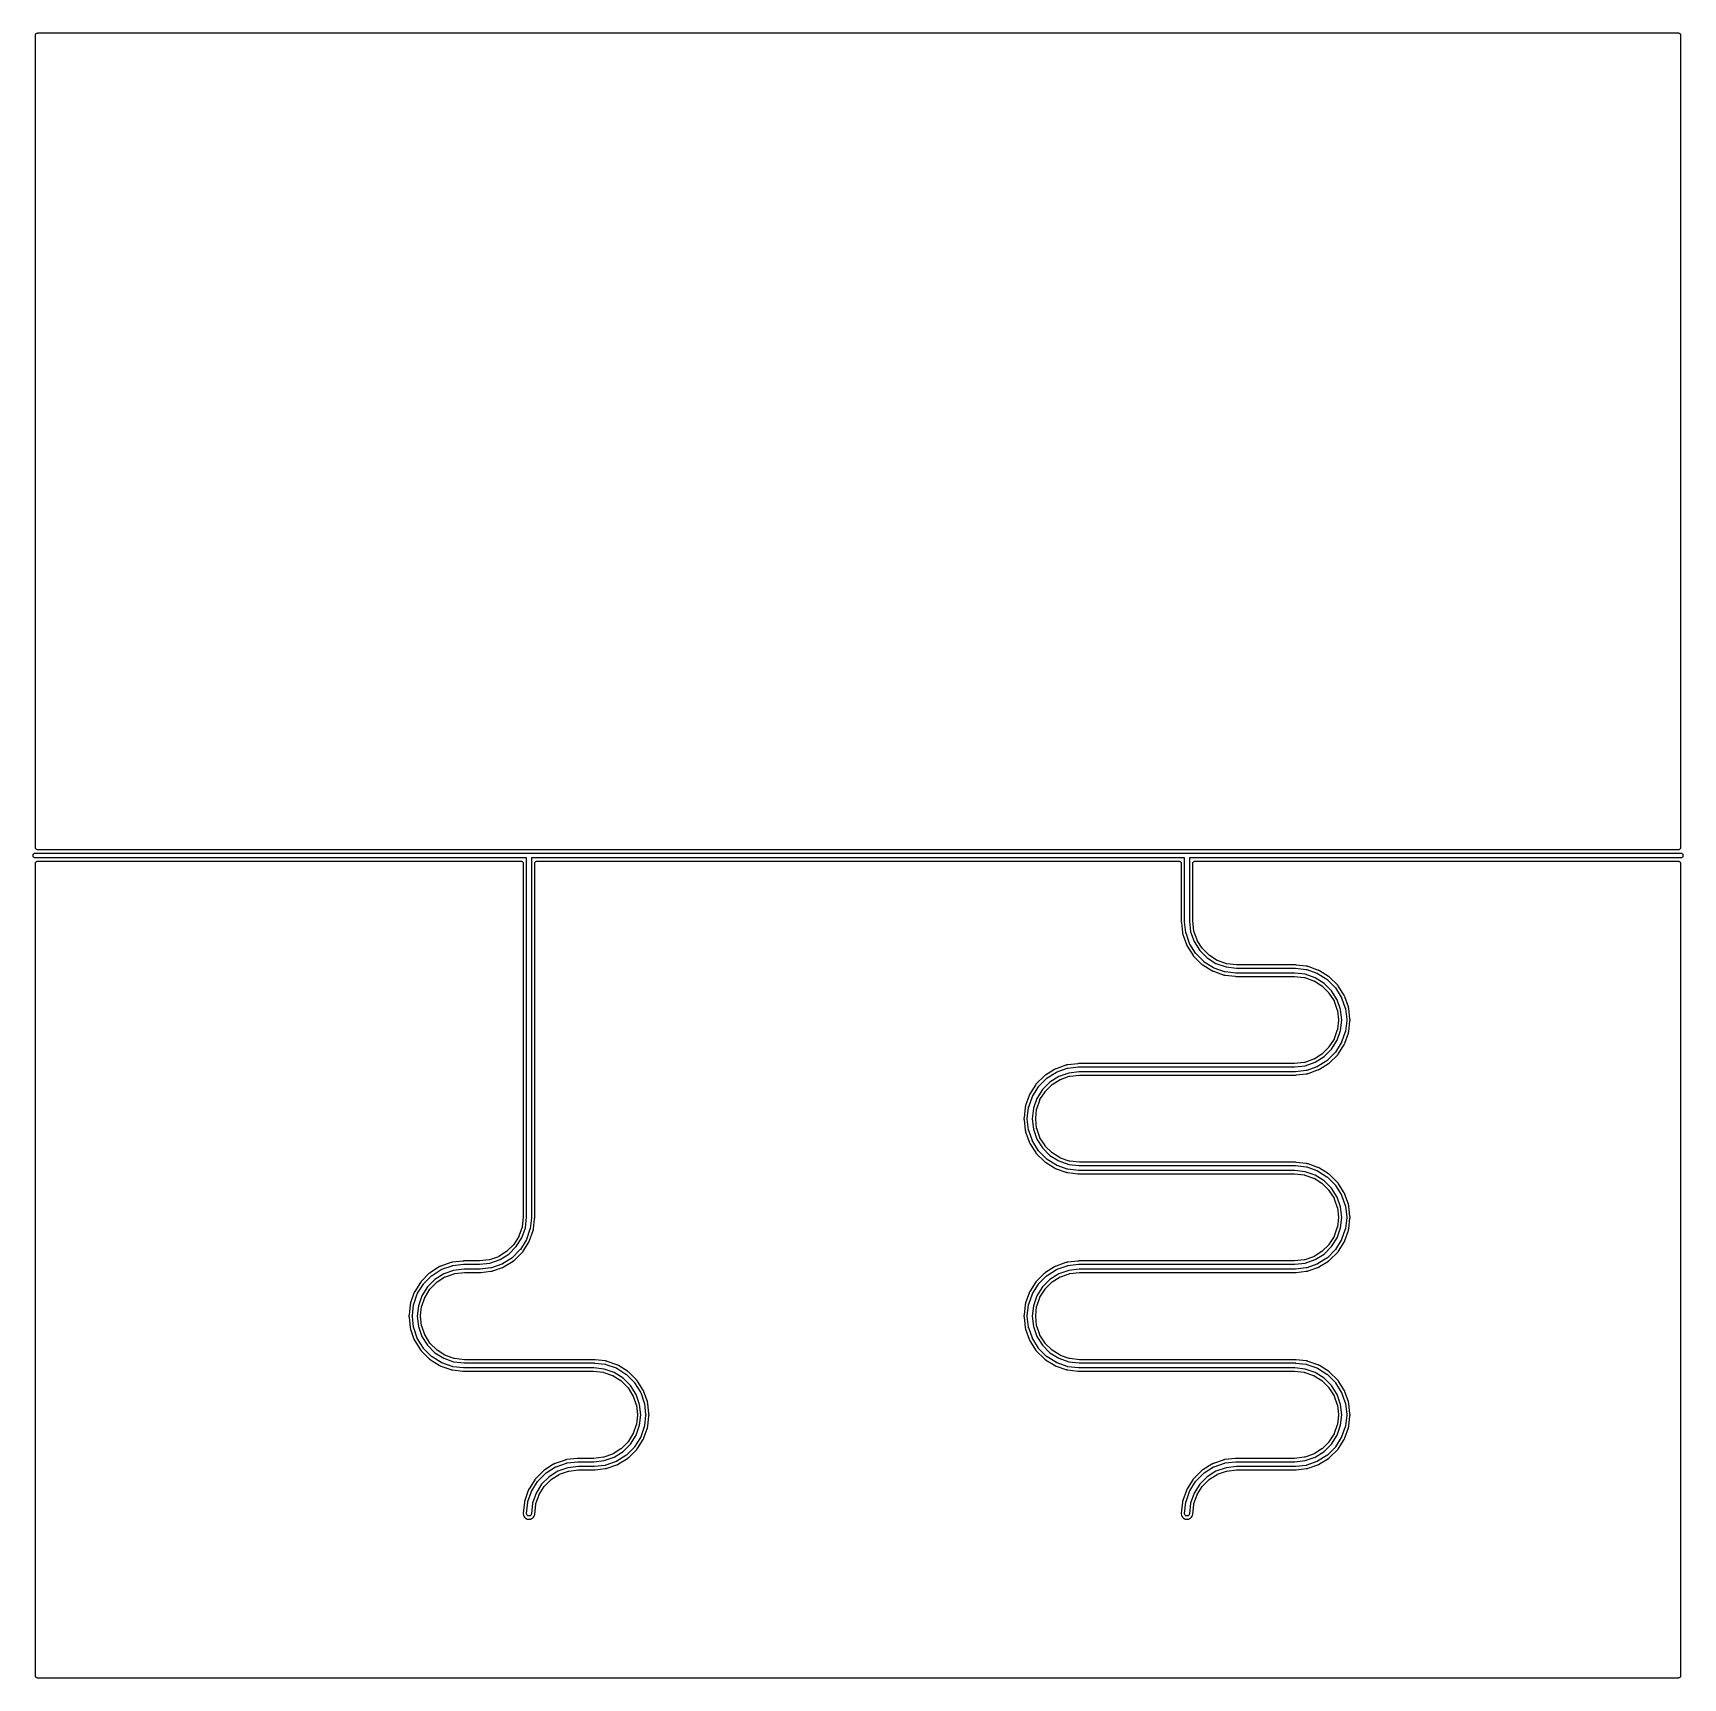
# Model space of a CAD drawing. Extents: x 140 to 150, y -60 to -50.
import ezdxf

# ---------------------------------------------------------------- set-up
doc = ezdxf.new("R2010")
doc.units = 0
doc.layers.add('BLACK', color=7, linetype='CONTINUOUS')

msp = doc.modelspace()

# ---------------------------------------------------------------- linework, layer by layer
at = {"layer": 'BLACK', "linetype": 'CONTINUOUS'}
for p, q in [((140, -50.0101), (140.001, -50.009)), ((140, -50.0114), (140, -50.0101)), ((140, -50.0101), (140, -50.0101)), ((140, -50.0101), (140, -50.0101)), ((140, -50.0125), (140, -50.0114)), ((140, -50.0126), (140, -50.0125)), ((140, -54.9523), (140, -50.0126)), ((140, -50.0126), (140, -50.0126)), ((140.001, -50.0077), (140.002, -50.0067)), ((140.001, -50.0078), (140.001, -50.0077)), ((140.001, -50.0077), (140.001, -50.0077)), ((140.001, -50.009), (140.001, -50.0078)), ((140.002, -50.0055), (140.003, -50.0046)), ((140.002, -50.0056), (140.002, -50.0055)), ((140.002, -50.0067), (140.002, -50.0056)), ((140.002, -50.0056), (140.002, -50.0056)), ((140.003, -50.0046), (140.004, -50.0037)), ((140.004, -50.0036), (140.005, -50.0029)), ((140.004, -50.0037), (140.004, -50.0036)), ((140.004, -50.0037), (140.004, -50.0037)), ((140.005, -50.0029), (140.006, -50.0021)), ((140.006, -50.0021), (140.007, -50.0015)), ((140.006, -50.0021), (140.006, -50.0021)), ((140.006, -50.0021), (140.006, -50.0021)), ((140.007, -50.0015), (140.008, -50.001)), ((140.008, -50.0009), (140.009, -50.0006)), ((140.008, -50.001), (140.008, -50.0009)), ((140.008, -50.0009), (140.008, -50.0009)), ((140.009, -50.0006), (140.01, -50.0002)), ((140.01, -50.0002), (140.012, -50.0001)), ((140.01, -50.0002), (140.01, -50.0002)), ((140.01, -50.0002), (140.01, -50.0002)), ((140.012, -50.0001), (140.013, -50)), ((140.013, -50), (149.987, -50)), ((149.987, -50), (149.987, -50)), ((149.987, -50), (149.987, -50)), ((149.987, -50), (149.989, -50.0001)), ((149.989, -50.0001), (149.99, -50.0003)), ((149.99, -50.0003), (149.99, -50.0003)), ((149.99, -50.0003), (149.99, -50.0003)), ((149.99, -50.0003), (149.991, -50.0006)), ((149.991, -50.0006), (149.992, -50.001)), ((149.992, -50.001), (149.992, -50.001)), ((149.992, -50.001), (149.992, -50.001)), ((149.992, -50.001), (149.993, -50.0016)), ((149.993, -50.0016), (149.994, -50.0022)), ((149.994, -50.0022), (149.994, -50.0022)), ((149.994, -50.0022), (149.994, -50.0022)), ((149.994, -50.0022), (149.995, -50.003)), ((149.995, -50.003), (149.996, -50.0038)), ((149.996, -50.0038), (149.996, -50.0038)), ((149.996, -50.0038), (149.996, -50.0038)), ((149.996, -50.0038), (149.997, -50.0047)), ((149.997, -50.0047), (149.998, -50.0057)), ((149.998, -50.0057), (149.998, -50.0057)), ((149.998, -50.0057), (149.998, -50.0057)), ((149.998, -50.0057), (149.998, -50.0068)), ((149.998, -50.0068), (149.999, -50.0079)), ((149.999, -50.0079), (149.999, -50.0079)), ((149.999, -50.0079), (149.999, -50.0079)), ((149.999, -50.0079), (149.999, -50.0091)), ((149.999, -50.0091), (150, -50.0102)), ((150, -50.0102), (150, -50.0103)), ((150, -50.0103), (150, -50.0103)), ((150, -50.0103), (150, -50.0115)), ((150, -50.0115), (150, -50.0127)), ((150, -50.0127), (150, -54.9524)), ((140, -54.9535), (140, -54.9523)), ((140, -54.9547), (140, -54.9535)), ((140, -54.9548), (140, -54.9547)), ((140, -54.9547), (140, -54.9547)), ((140.001, -54.9559), (140, -54.9548)), ((140.001, -54.9571), (140.001, -54.9559)), ((140.002, -54.9582), (140.001, -54.9571)), ((140.001, -54.9571), (140.001, -54.9571)), ((140.001, -54.9571), (140.001, -54.9571)), ((140.002, -54.9593), (140.002, -54.9582)), ((140.003, -54.9602), (140.002, -54.9593)), ((140.002, -54.9593), (140.002, -54.9593)), ((140.002, -54.9593), (140.002, -54.9593)), ((140.004, -54.9612), (140.003, -54.9602)), ((140.005, -54.962), (140.004, -54.9612)), ((140.004, -54.9612), (140.004, -54.9612)), ((140.004, -54.9612), (140.004, -54.9612)), ((140.006, -54.9628), (140.005, -54.962)), ((140.007, -54.9634), (140.006, -54.9628)), ((140.006, -54.9628), (140.006, -54.9628)), ((140.006, -54.9628), (140.006, -54.9628)), ((140.008, -54.964), (140.007, -54.9634)), ((140.009, -54.9644), (140.008, -54.964)), ((140.008, -54.964), (140.008, -54.964)), ((140.008, -54.964), (140.008, -54.964)), ((149.992, -54.9641), (149.991, -54.9644)), ((149.993, -54.9635), (149.992, -54.964)), ((149.992, -54.964), (149.992, -54.9641)), ((149.992, -54.9641), (149.992, -54.9641)), ((149.994, -54.9629), (149.993, -54.9635)), ((149.995, -54.9621), (149.994, -54.9629)), ((149.994, -54.9629), (149.994, -54.9629)), ((149.994, -54.9629), (149.994, -54.9629)), ((149.996, -54.9614), (149.995, -54.9621)), ((149.997, -54.9604), (149.996, -54.9613)), ((149.996, -54.9613), (149.996, -54.9613)), ((149.996, -54.9613), (149.996, -54.9614)), ((149.998, -54.9595), (149.997, -54.9604)), ((149.999, -54.9573), (149.998, -54.9583)), ((149.998, -54.9583), (149.998, -54.9594)), ((149.998, -54.9594), (149.998, -54.9594)), ((149.998, -54.9594), (149.998, -54.9595)), ((150, -54.9549), (149.999, -54.956)), ((149.999, -54.956), (149.999, -54.9572)), ((149.999, -54.9572), (149.999, -54.9573)), ((149.999, -54.9573), (149.999, -54.9573)), ((150, -54.9524), (150, -54.9525)), ((150, -54.9524), (150, -54.9524)), ((150, -54.9525), (150, -54.9536)), ((150, -54.9536), (150, -54.9549)), ((150, -54.9549), (150, -54.9549)), ((150, -54.9549), (150, -54.9549)), ((139.985, -54.9971), (139.986, -54.9942)), ((139.985, -55), (139.985, -54.9971)), ((139.985, -55.0029), (139.985, -55)), ((139.986, -55.0058), (139.985, -55.0029)), ((139.986, -54.9942), (139.987, -54.9916)), ((139.987, -55.0084), (139.986, -55.0058)), ((139.987, -54.9916), (139.989, -54.9893)), ((139.989, -55.0107), (139.987, -55.0084)), ((139.989, -54.9893), (139.992, -54.9875)), ((139.992, -55.0125), (139.989, -55.0107)), ((139.992, -54.9875), (139.994, -54.9861)), ((139.994, -55.0139), (139.992, -55.0125)), ((139.994, -54.9861), (139.997, -54.9852)), ((139.997, -55.0148), (139.994, -55.0139)), ((139.997, -54.9852), (139.999, -54.985)), ((139.999, -55.015), (139.997, -55.0148)), ((139.999, -54.985), (142.999, -54.985)), ((142.985, -55.015), (139.999, -55.015)), ((140, -55.0451), (140.001, -55.044)), ((140, -55.0464), (140, -55.0451)), ((140, -55.0451), (140, -55.0451)), ((140, -55.0451), (140, -55.0451)), ((140, -55.0475), (140, -55.0464)), ((140, -55.0476), (140, -55.0475)), ((140, -59.9873), (140, -55.0476)), ((140, -55.0476), (140, -55.0476)), ((140.001, -55.0427), (140.002, -55.0417)), ((140.001, -55.0428), (140.001, -55.0427)), ((140.001, -55.0427), (140.001, -55.0427)), ((140.001, -55.044), (140.001, -55.0428)), ((140.002, -55.0405), (140.003, -55.0396)), ((140.002, -55.0406), (140.002, -55.0405)), ((140.002, -55.0417), (140.002, -55.0406)), ((140.002, -55.0406), (140.002, -55.0406)), ((140.003, -55.0396), (140.004, -55.0387)), ((140.004, -55.0386), (140.005, -55.0379)), ((140.004, -55.0387), (140.004, -55.0386)), ((140.004, -55.0387), (140.004, -55.0387)), ((140.005, -55.0379), (140.006, -55.0371)), ((140.006, -55.0371), (140.007, -55.0365)), ((140.006, -55.0371), (140.006, -55.0371)), ((140.006, -55.0371), (140.006, -55.0371)), ((140.007, -55.0365), (140.008, -55.036)), ((140.008, -55.0359), (140.009, -55.0356)), ((140.008, -55.036), (140.008, -55.0359)), ((140.008, -55.0359), (140.008, -55.0359)), ((140.01, -54.9647), (140.009, -54.9644)), ((140.009, -55.0356), (140.01, -55.0352)), ((140.011, -54.9649), (140.01, -54.9647)), ((140.01, -54.9647), (140.01, -54.9647)), ((140.01, -54.9647), (140.01, -54.9647)), ((140.01, -55.0352), (140.012, -55.0351)), ((140.01, -55.0352), (140.01, -55.0352)), ((140.01, -55.0352), (140.01, -55.0352)), ((140.013, -54.965), (140.011, -54.9649)), ((140.012, -55.0351), (140.013, -55.035)), ((142.998, -54.965), (140.013, -54.965)), ((140.013, -54.965), (140.013, -54.965)), ((140.013, -54.965), (140.013, -54.965)), ((140.013, -55.035), (142.952, -55.035)), ((142.952, -55.035), (142.952, -55.035)), ((142.952, -55.035), (142.952, -55.035)), ((142.952, -55.035), (142.954, -55.0351)), ((142.954, -55.0351), (142.955, -55.0353)), ((142.955, -55.0353), (142.955, -55.0353)), ((142.955, -55.0353), (142.955, -55.0353)), ((142.955, -55.0353), (142.956, -55.0356)), ((142.956, -55.0356), (142.957, -55.036)), ((142.957, -55.036), (142.957, -55.036)), ((142.957, -55.036), (142.957, -55.036)), ((142.957, -55.036), (142.958, -55.0366)), ((142.958, -55.0366), (142.959, -55.0372)), ((142.959, -55.0372), (142.959, -55.0372)), ((142.959, -55.0372), (142.959, -55.0372)), ((142.959, -55.0372), (142.96, -55.038)), ((142.96, -55.038), (142.961, -55.0388)), ((142.961, -55.0388), (142.961, -55.0388)), ((142.961, -55.0388), (142.961, -55.0388)), ((142.961, -55.0388), (142.962, -55.0397)), ((142.962, -55.0397), (142.963, -55.0407)), ((142.963, -55.0407), (142.963, -55.0407)), ((142.963, -55.0407), (142.963, -55.0407)), ((142.963, -55.0407), (142.963, -55.0418)), ((142.963, -55.0418), (142.964, -55.0429)), ((142.964, -55.0429), (142.964, -55.0429)), ((142.964, -55.0429), (142.964, -55.0429)), ((142.964, -55.0429), (142.964, -55.0441)), ((142.964, -55.0441), (142.965, -55.0452)), ((142.965, -55.0452), (142.965, -55.0453)), ((142.965, -55.0453), (142.965, -55.0453)), ((142.965, -55.0453), (142.965, -55.0465)), ((142.965, -55.0465), (142.965, -55.0477)), ((142.965, -55.0477), (142.965, -56.2318)), ((142.985, -56.2302), (142.985, -55.015)), ((142.999, -54.965), (142.998, -54.9649)), ((142.998, -54.9649), (142.998, -54.965)), ((143, -54.9648), (142.999, -54.9649)), ((142.999, -54.9649), (142.999, -54.965)), ((142.999, -54.985), (143, -54.9849)), ((143.001, -54.9649), (143, -54.9648)), ((143, -54.9849), (143.001, -54.985)), ((143.002, -54.9649), (143.001, -54.9649)), ((143.001, -54.985), (146.999, -54.985)), ((143.002, -54.965), (143.002, -54.9649)), ((146.998, -54.965), (143.002, -54.965)), ((143.002, -54.965), (143.002, -54.965)), ((146.985, -55.015), (143.015, -55.015)), ((143.015, -55.015), (143.015, -57.1986)), ((143.035, -55.0451), (143.036, -55.044)), ((143.035, -55.0464), (143.035, -55.0451)), ((143.035, -55.0451), (143.035, -55.0451)), ((143.035, -55.0451), (143.035, -55.0451)), ((143.035, -55.0475), (143.035, -55.0464)), ((143.035, -55.0476), (143.035, -55.0475)), ((143.035, -57.1956), (143.035, -55.0476)), ((143.035, -55.0476), (143.035, -55.0476)), ((143.036, -55.0427), (143.037, -55.0417)), ((143.036, -55.0428), (143.036, -55.0427)), ((143.036, -55.0427), (143.036, -55.0427)), ((143.036, -55.044), (143.036, -55.0428)), ((143.037, -55.0405), (143.038, -55.0396)), ((143.037, -55.0406), (143.037, -55.0405)), ((143.037, -55.0417), (143.037, -55.0406)), ((143.037, -55.0406), (143.037, -55.0406)), ((143.038, -55.0396), (143.039, -55.0387)), ((143.039, -55.0386), (143.04, -55.0379)), ((143.039, -55.0387), (143.039, -55.0386)), ((143.039, -55.0387), (143.039, -55.0387)), ((143.04, -55.0379), (143.041, -55.0371)), ((143.041, -55.0371), (143.042, -55.0365)), ((143.041, -55.0371), (143.041, -55.0371)), ((143.041, -55.0371), (143.041, -55.0371)), ((143.042, -55.0365), (143.043, -55.036)), ((143.043, -55.0359), (143.044, -55.0356)), ((143.043, -55.036), (143.043, -55.0359)), ((143.043, -55.0359), (143.043, -55.0359)), ((143.044, -55.0356), (143.045, -55.0352)), ((143.045, -55.0352), (143.047, -55.0351)), ((143.045, -55.0352), (143.045, -55.0352)), ((143.045, -55.0352), (143.045, -55.0352)), ((143.047, -55.0351), (143.048, -55.035)), ((143.048, -55.035), (146.952, -55.035)), ((146.952, -55.035), (146.952, -55.035)), ((146.952, -55.035), (146.952, -55.035)), ((146.952, -55.035), (146.954, -55.0351)), ((146.954, -55.0351), (146.955, -55.0353)), ((146.955, -55.0353), (146.955, -55.0353)), ((146.955, -55.0353), (146.955, -55.0353)), ((146.955, -55.0353), (146.956, -55.0356)), ((146.956, -55.0356), (146.957, -55.036)), ((146.957, -55.036), (146.957, -55.036)), ((146.957, -55.036), (146.957, -55.036)), ((146.957, -55.036), (146.958, -55.0366)), ((146.958, -55.0366), (146.959, -55.0372)), ((146.959, -55.0372), (146.959, -55.0372)), ((146.959, -55.0372), (146.959, -55.0372)), ((146.959, -55.0372), (146.96, -55.038)), ((146.96, -55.038), (146.961, -55.0388)), ((146.961, -55.0388), (146.961, -55.0388)), ((146.961, -55.0388), (146.961, -55.0388)), ((146.961, -55.0388), (146.962, -55.0397)), ((146.962, -55.0397), (146.963, -55.0407)), ((146.963, -55.0407), (146.963, -55.0407)), ((146.963, -55.0407), (146.963, -55.0407)), ((146.963, -55.0407), (146.963, -55.0418)), ((146.963, -55.0418), (146.964, -55.0429)), ((146.964, -55.0429), (146.964, -55.0429)), ((146.964, -55.0429), (146.964, -55.0429)), ((146.964, -55.0429), (146.964, -55.0441)), ((146.964, -55.0441), (146.965, -55.0452)), ((146.965, -55.0452), (146.965, -55.0453)), ((146.965, -55.0453), (146.965, -55.0453)), ((146.965, -55.0453), (146.965, -55.0465)), ((146.965, -55.0465), (146.965, -55.0477)), ((146.965, -55.0477), (146.965, -55.3956)), ((146.985, -55.3986), (146.985, -55.015)), ((146.999, -54.965), (146.998, -54.9649)), ((146.998, -54.9649), (146.998, -54.965)), ((147, -54.9648), (146.999, -54.9649)), ((146.999, -54.9649), (146.999, -54.965)), ((146.999, -54.985), (147, -54.9849)), ((147.001, -54.9649), (147, -54.9648)), ((147, -54.9849), (147.001, -54.985)), ((147.002, -54.9649), (147.001, -54.9649)), ((147.001, -54.985), (150.001, -54.985)), ((147.002, -54.965), (147.002, -54.9649)), ((149.987, -54.965), (147.002, -54.965)), ((147.002, -54.965), (147.002, -54.965)), ((150.001, -55.015), (147.015, -55.015)), ((147.015, -55.015), (147.015, -55.3992)), ((147.035, -55.0451), (147.036, -55.044)), ((147.035, -55.0464), (147.035, -55.0451)), ((147.035, -55.0451), (147.035, -55.0451)), ((147.035, -55.0451), (147.035, -55.0451)), ((147.035, -55.0475), (147.035, -55.0464)), ((147.035, -55.0476), (147.035, -55.0475)), ((147.035, -55.3973), (147.035, -55.0476)), ((147.035, -55.0476), (147.035, -55.0476)), ((147.036, -55.0427), (147.037, -55.0417)), ((147.036, -55.0428), (147.036, -55.0427)), ((147.036, -55.0427), (147.036, -55.0427)), ((147.036, -55.044), (147.036, -55.0428)), ((147.037, -55.0405), (147.038, -55.0396)), ((147.037, -55.0406), (147.037, -55.0405)), ((147.037, -55.0417), (147.037, -55.0406)), ((147.037, -55.0406), (147.037, -55.0406)), ((147.038, -55.0396), (147.039, -55.0387)), ((147.039, -55.0386), (147.04, -55.0379)), ((147.039, -55.0387), (147.039, -55.0386)), ((147.039, -55.0387), (147.039, -55.0387)), ((147.04, -55.0379), (147.041, -55.0371)), ((147.041, -55.0371), (147.042, -55.0365)), ((147.041, -55.0371), (147.041, -55.0371)), ((147.041, -55.0371), (147.041, -55.0371)), ((147.042, -55.0365), (147.043, -55.036)), ((147.043, -55.0359), (147.044, -55.0356)), ((147.043, -55.036), (147.043, -55.0359)), ((147.043, -55.0359), (147.043, -55.0359)), ((147.044, -55.0356), (147.045, -55.0352)), ((147.045, -55.0352), (147.047, -55.0351)), ((147.045, -55.0352), (147.045, -55.0352)), ((147.045, -55.0352), (147.045, -55.0352)), ((147.047, -55.0351), (147.048, -55.035)), ((147.048, -55.035), (149.987, -55.035)), ((149.988, -54.9649), (149.987, -54.965)), ((149.987, -55.035), (149.987, -55.035)), ((149.987, -55.035), (149.987, -55.035)), ((149.987, -55.035), (149.989, -55.0351)), ((149.99, -54.9648), (149.988, -54.9649)), ((149.989, -55.0351), (149.99, -55.0353)), ((149.991, -54.9644), (149.99, -54.9648)), ((149.99, -54.9648), (149.99, -54.9648)), ((149.99, -54.9648), (149.99, -54.9648)), ((149.99, -55.0353), (149.99, -55.0353)), ((149.99, -55.0353), (149.99, -55.0353)), ((149.99, -55.0353), (149.991, -55.0356)), ((149.991, -55.0356), (149.992, -55.036)), ((149.992, -55.036), (149.992, -55.036)), ((149.992, -55.036), (149.992, -55.036)), ((149.992, -55.036), (149.993, -55.0366)), ((149.993, -55.0366), (149.994, -55.0372)), ((149.994, -55.0372), (149.994, -55.0372)), ((149.994, -55.0372), (149.994, -55.0372)), ((149.994, -55.0372), (149.995, -55.038)), ((149.995, -55.038), (149.996, -55.0388)), ((149.996, -55.0388), (149.996, -55.0388)), ((149.996, -55.0388), (149.996, -55.0388)), ((149.996, -55.0388), (149.997, -55.0397)), ((149.997, -55.0397), (149.998, -55.0407)), ((149.998, -55.0407), (149.998, -55.0407)), ((149.998, -55.0407), (149.998, -55.0407)), ((149.998, -55.0407), (149.998, -55.0418)), ((149.998, -55.0418), (149.999, -55.0429)), ((149.999, -55.0429), (149.999, -55.0429)), ((149.999, -55.0429), (149.999, -55.0429)), ((149.999, -55.0429), (149.999, -55.0441)), ((149.999, -55.0441), (150, -55.0452)), ((150, -55.0452), (150, -55.0453)), ((150, -55.0453), (150, -55.0453)), ((150, -55.0453), (150, -55.0465)), ((150, -55.0465), (150, -55.0477)), ((150, -55.0477), (150, -59.9874)), ((150.001, -54.985), (150.003, -54.9852)), ((150.003, -55.0148), (150.001, -55.015)), ((150.003, -54.9852), (150.006, -54.9861)), ((150.006, -55.0139), (150.003, -55.0148)), ((150.006, -54.9861), (150.008, -54.9875)), ((150.008, -55.0125), (150.006, -55.0139)), ((150.008, -54.9875), (150.011, -54.9893)), ((150.011, -55.0107), (150.008, -55.0125)), ((150.011, -54.9893), (150.013, -54.9916)), ((150.013, -55.0084), (150.011, -55.0107)), ((150.013, -54.9916), (150.014, -54.9942)), ((150.014, -55.0058), (150.013, -55.0084)), ((150.014, -54.9942), (150.015, -54.9971)), ((150.015, -55.0029), (150.014, -55.0058)), ((150.015, -54.9971), (150.015, -55)), ((150.015, -55), (150.015, -55.0029)), ((146.965, -55.3956), (146.965, -55.3958)), ((146.965, -55.3958), (146.965, -55.3963)), ((146.965, -55.3963), (146.965, -55.4001)), ((146.965, -55.4001), (146.965, -55.4002)), ((146.965, -55.4002), (146.965, -55.402)), ((146.965, -55.402), (146.965, -55.4036)), ((146.965, -55.4036), (146.965, -55.4038)), ((146.965, -55.4038), (146.965, -55.4038)), ((146.965, -55.4038), (146.966, -55.4077)), ((146.966, -55.4077), (146.966, -55.4082)), ((146.966, -55.4082), (146.973, -55.469)), ((146.985, -55.3987), (146.985, -55.3986)), ((146.985, -55.4), (146.985, -55.3987)), ((146.985, -55.4007), (146.985, -55.4)), ((146.985, -55.4008), (146.985, -55.4007)), ((146.985, -55.401), (146.985, -55.4008)), ((146.985, -55.4016), (146.985, -55.401)), ((146.985, -55.4029), (146.985, -55.4016)), ((146.985, -55.403), (146.985, -55.4029)), ((146.993, -55.4679), (146.985, -55.403)), ((147.015, -55.3992), (147.022, -55.4634)), ((147.022, -55.4634), (147.043, -55.5236)), ((147.035, -55.3979), (147.035, -55.3973)), ((147.035, -55.3986), (147.035, -55.3979)), ((147.035, -55.3987), (147.035, -55.3986)), ((147.042, -55.4575), (147.035, -55.3987)), ((147.042, -55.4576), (147.042, -55.4575)), ((147.042, -55.4577), (147.042, -55.4576)), ((147.042, -55.4588), (147.042, -55.4577)), ((147.042, -55.4599), (147.042, -55.4588)), ((147.042, -55.46), (147.042, -55.4599)), ((147.042, -55.4601), (147.042, -55.46)), ((147.042, -55.4603), (147.042, -55.4601)), ((147.061, -55.5135), (147.042, -55.4603)), ((146.973, -55.469), (146.973, -55.4692)), ((146.973, -55.4692), (146.973, -55.4695)), ((146.973, -55.4695), (146.973, -55.4699)), ((146.973, -55.4699), (146.973, -55.4717)), ((146.973, -55.4717), (146.973, -55.4744)), ((146.973, -55.4744), (146.973, -55.4746)), ((146.973, -55.4746), (146.973, -55.4746)), ((146.973, -55.4746), (146.973, -55.4747)), ((146.973, -55.4747), (146.974, -55.4774)), ((146.974, -55.4774), (146.975, -55.4791)), ((146.975, -55.4791), (146.975, -55.4792)), ((146.975, -55.4792), (146.975, -55.4796)), ((146.975, -55.4796), (146.975, -55.4799)), ((146.975, -55.4799), (146.996, -55.5401)), ((146.993, -55.4689), (146.993, -55.4679)), ((146.993, -55.4701), (146.993, -55.4689)), ((146.993, -55.4713), (146.993, -55.4701)), ((146.994, -55.4722), (146.993, -55.4713)), ((147.015, -55.5346), (146.994, -55.4722)), ((146.996, -55.5401), (146.996, -55.5403)), ((146.996, -55.5403), (146.996, -55.5407)), ((146.996, -55.5407), (146.996, -55.541)), ((146.996, -55.541), (146.997, -55.5427)), ((146.997, -55.5427), (146.998, -55.5452)), ((146.998, -55.5452), (146.998, -55.5453)), ((146.998, -55.5453), (146.998, -55.5454)), ((146.998, -55.5454), (146.998, -55.5455)), ((146.998, -55.5455), (146.999, -55.548)), ((146.999, -55.548), (147, -55.5495)), ((147, -55.5495), (147.001, -55.5496)), ((147.001, -55.5496), (147.001, -55.5499)), ((147.001, -55.5499), (147.001, -55.5502)), ((147.001, -55.5502), (147.035, -55.6043)), ((147.016, -55.5355), (147.015, -55.5346)), ((147.016, -55.5366), (147.016, -55.5355)), ((147.017, -55.5378), (147.016, -55.5366)), ((147.017, -55.5386), (147.017, -55.5378)), ((147.052, -55.5946), (147.017, -55.5386)), ((147.043, -55.5236), (147.077, -55.5776)), ((147.061, -55.5136), (147.061, -55.5135)), ((147.061, -55.5137), (147.061, -55.5136)), ((147.062, -55.5148), (147.061, -55.5137)), ((147.062, -55.5158), (147.062, -55.5148)), ((147.062, -55.5159), (147.062, -55.5158)), ((147.062, -55.5161), (147.062, -55.5159)), ((147.062, -55.5159), (147.062, -55.5159)), ((147.092, -55.5639), (147.062, -55.5161)), ((147.092, -55.564), (147.092, -55.5639)), ((147.093, -55.5649), (147.092, -55.564)), ((147.092, -55.564), (147.092, -55.564)), ((147.094, -55.5658), (147.093, -55.5649)), ((147.094, -55.5659), (147.094, -55.5658)), ((147.094, -55.566), (147.094, -55.5659)), ((147.094, -55.5661), (147.094, -55.566)), ((147.134, -55.606), (147.094, -55.5661)), ((147.035, -55.6043), (147.035, -55.6044)), ((147.035, -55.6044), (147.035, -55.6047)), ((147.035, -55.6047), (147.035, -55.605)), ((147.035, -55.605), (147.036, -55.6066)), ((147.036, -55.6066), (147.038, -55.6087)), ((147.038, -55.6087), (147.038, -55.6089)), ((147.038, -55.6089), (147.038, -55.6089)), ((147.038, -55.6089), (147.038, -55.609)), ((147.038, -55.609), (147.04, -55.6112)), ((147.04, -55.6112), (147.041, -55.6124)), ((147.041, -55.6124), (147.041, -55.6125)), ((147.041, -55.6125), (147.042, -55.6128)), ((147.042, -55.6128), (147.042, -55.613)), ((147.042, -55.613), (147.087, -55.6581)), ((147.053, -55.5954), (147.052, -55.5946)), ((147.054, -55.5964), (147.053, -55.5954)), ((147.054, -55.5974), (147.054, -55.5964)), ((147.055, -55.598), (147.054, -55.5974)), ((147.102, -55.6448), (147.055, -55.598)), ((147.077, -55.5776), (147.122, -55.6227)), ((147.087, -55.6581), (147.087, -55.6583)), ((147.087, -55.6583), (147.087, -55.6585)), ((147.087, -55.6585), (147.088, -55.6588)), ((147.088, -55.6588), (147.089, -55.6601)), ((147.089, -55.6601), (147.091, -55.6618)), ((147.091, -55.6618), (147.091, -55.6619)), ((147.091, -55.6619), (147.091, -55.662)), ((147.091, -55.662), (147.091, -55.662)), ((147.091, -55.662), (147.093, -55.6638)), ((147.093, -55.6638), (147.095, -55.6646)), ((147.095, -55.6646), (147.095, -55.6647)), ((147.095, -55.6647), (147.095, -55.6649)), ((147.095, -55.6649), (147.096, -55.6651)), ((147.096, -55.6651), (147.15, -55.699)), ((147.103, -55.6455), (147.102, -55.6448)), ((147.104, -55.6463), (147.103, -55.6455)), ((147.105, -55.6471), (147.104, -55.6463)), ((147.105, -55.6475), (147.105, -55.6471)), ((147.161, -55.6827), (147.105, -55.6475)), ((147.122, -55.6227), (147.176, -55.6567)), ((147.134, -55.6061), (147.134, -55.606)), ((147.135, -55.6068), (147.134, -55.6061)), ((147.134, -55.6061), (147.134, -55.6061)), ((147.136, -55.6076), (147.135, -55.6068)), ((147.136, -55.6077), (147.136, -55.6076)), ((147.136, -55.6076), (147.136, -55.6076)), ((147.136, -55.6078), (147.136, -55.6077)), ((147.184, -55.6378), (147.136, -55.6078)), ((147.176, -55.6567), (147.237, -55.6778)), ((147.184, -55.6379), (147.184, -55.6378)), ((147.184, -55.6378), (147.184, -55.6378)), ((147.185, -55.6384), (147.184, -55.6379)), ((147.186, -55.6389), (147.185, -55.6384)), ((147.186, -55.639), (147.186, -55.6389)), ((147.186, -55.6389), (147.186, -55.6389)), ((147.24, -55.6577), (147.186, -55.639)), ((147.186, -55.639), (147.186, -55.639)), ((147.241, -55.658), (147.24, -55.6577)), ((147.24, -55.6577), (147.24, -55.6577)), ((147.24, -55.6577), (147.24, -55.6577)), ((147.242, -55.6583), (147.241, -55.658)), ((147.243, -55.6583), (147.242, -55.6583)), ((147.242, -55.6583), (147.242, -55.6583)), ((147.242, -55.6583), (147.242, -55.6583)), ((147.301, -55.6649), (147.243, -55.6583)), ((147.302, -55.6649), (147.301, -55.6649)), ((147.302, -55.665), (147.302, -55.6649)), ((147.303, -55.665), (147.302, -55.665)), ((147.651, -55.665), (147.303, -55.665)), ((147.652, -55.6649), (147.651, -55.665)), ((147.656, -55.665), (147.652, -55.6649)), ((147.658, -55.665), (147.656, -55.665)), ((147.656, -55.665), (147.656, -55.665)), ((147.656, -55.665), (147.656, -55.665)), ((147.659, -55.6652), (147.658, -55.665)), ((147.663, -55.6656), (147.659, -55.6652)), ((147.659, -55.6652), (147.659, -55.6652)), ((147.659, -55.6652), (147.659, -55.6652)), ((147.664, -55.6657), (147.663, -55.6656)), ((147.725, -55.6726), (147.664, -55.6657)), ((147.664, -55.6657), (147.664, -55.6657)), ((147.15, -55.699), (147.15, -55.6991)), ((147.15, -55.6991), (147.15, -55.6994)), ((147.15, -55.6994), (147.151, -55.6995)), ((147.151, -55.6995), (147.152, -55.7006)), ((147.152, -55.7006), (147.154, -55.7017)), ((147.154, -55.7017), (147.155, -55.7018)), ((147.155, -55.7018), (147.155, -55.7019)), ((147.155, -55.7019), (147.155, -55.7019)), ((147.155, -55.7019), (147.157, -55.7031)), ((147.157, -55.7031), (147.159, -55.7036)), ((147.159, -55.7036), (147.159, -55.7037)), ((147.159, -55.7037), (147.16, -55.7038)), ((147.16, -55.7038), (147.16, -55.7039)), ((147.16, -55.7039), (147.22, -55.725)), ((147.162, -55.6833), (147.161, -55.6827)), ((147.163, -55.6838), (147.162, -55.6833)), ((147.164, -55.6844), (147.163, -55.6838)), ((147.165, -55.6846), (147.164, -55.6844)), ((147.228, -55.7065), (147.165, -55.6846)), ((147.22, -55.725), (147.22, -55.725)), ((147.22, -55.725), (147.221, -55.7252)), ((147.221, -55.7252), (147.221, -55.7253)), ((147.221, -55.7253), (147.223, -55.726)), ((147.223, -55.726), (147.225, -55.7266)), ((147.225, -55.7266), (147.225, -55.7266)), ((147.225, -55.7266), (147.226, -55.7266)), ((147.226, -55.7266), (147.226, -55.7266)), ((147.226, -55.7266), (147.228, -55.7273)), ((147.229, -55.7068), (147.228, -55.7065)), ((147.228, -55.7273), (147.23, -55.7274)), ((147.23, -55.7071), (147.229, -55.7068)), ((147.231, -55.7074), (147.23, -55.7071)), ((147.23, -55.7274), (147.23, -55.7274)), ((147.23, -55.7274), (147.231, -55.7274)), ((147.232, -55.7074), (147.231, -55.7074)), ((147.231, -55.7274), (147.231, -55.7274)), ((147.231, -55.7274), (147.292, -55.7343)), ((147.297, -55.7148), (147.232, -55.7074)), ((147.237, -55.6778), (147.301, -55.685)), ((147.292, -55.7343), (147.292, -55.7343)), ((147.292, -55.7343), (147.292, -55.7344)), ((147.292, -55.7344), (147.296, -55.7348)), ((147.296, -55.7348), (147.296, -55.7348)), ((147.296, -55.7348), (147.296, -55.7348)), ((147.296, -55.7348), (147.298, -55.735)), ((147.298, -55.7149), (147.297, -55.7148)), ((147.297, -55.7148), (147.297, -55.7148)), ((147.299, -55.715), (147.298, -55.7149)), ((147.298, -55.735), (147.3, -55.735)), ((147.3, -55.715), (147.299, -55.715)), ((147.299, -55.715), (147.299, -55.715)), ((147.299, -55.715), (147.299, -55.715)), ((147.301, -55.715), (147.3, -55.715)), ((147.3, -55.735), (147.3, -55.735)), ((147.3, -55.735), (147.3, -55.735)), ((147.3, -55.735), (147.304, -55.7351)), ((147.301, -55.685), (147.654, -55.685)), ((147.655, -55.715), (147.301, -55.715)), ((147.301, -55.715), (147.301, -55.715)), ((147.304, -55.7351), (147.304, -55.735)), ((147.304, -55.735), (147.653, -55.735)), ((147.653, -55.735), (147.653, -55.735)), ((147.653, -55.735), (147.654, -55.7351)), ((147.654, -55.685), (147.654, -55.685)), ((147.654, -55.685), (147.656, -55.685)), ((147.654, -55.7351), (147.654, -55.7351)), ((147.654, -55.7351), (147.713, -55.7417)), ((147.719, -55.7222), (147.655, -55.715)), ((147.656, -55.685), (147.656, -55.685)), ((147.656, -55.685), (147.657, -55.685)), ((147.657, -55.685), (147.657, -55.685)), ((147.657, -55.685), (147.657, -55.6851)), ((147.657, -55.6851), (147.659, -55.6852)), ((147.659, -55.6852), (147.659, -55.6852)), ((147.659, -55.6852), (147.724, -55.6926)), ((147.713, -55.7417), (147.713, -55.7417)), ((147.713, -55.7417), (147.713, -55.7417)), ((147.713, -55.7417), (147.714, -55.7417)), ((147.714, -55.7417), (147.715, -55.742)), ((147.715, -55.742), (147.716, -55.7423)), ((147.716, -55.7423), (147.716, -55.7423)), ((147.716, -55.7423), (147.716, -55.7423)), ((147.716, -55.7423), (147.769, -55.761)), ((147.779, -55.7433), (147.719, -55.7222)), ((147.724, -55.6926), (147.725, -55.6926)), ((147.726, -55.6726), (147.725, -55.6726)), ((147.725, -55.6726), (147.725, -55.6726)), ((147.725, -55.6726), (147.725, -55.6726)), ((147.725, -55.6926), (147.726, -55.6929)), ((147.727, -55.6727), (147.726, -55.6726)), ((147.726, -55.6929), (147.727, -55.6932)), ((147.73, -55.6734), (147.727, -55.6727)), ((147.727, -55.6932), (147.728, -55.6935)), ((147.728, -55.6935), (147.79, -55.7154)), ((147.733, -55.674), (147.73, -55.6734)), ((147.73, -55.6734), (147.73, -55.6734)), ((147.73, -55.6734), (147.73, -55.6734)), ((147.73, -55.6734), (147.73, -55.6734)), ((147.735, -55.6747), (147.733, -55.674)), ((147.735, -55.6748), (147.735, -55.6747)), ((147.735, -55.675), (147.735, -55.6748)), ((147.736, -55.675), (147.735, -55.675)), ((147.796, -55.6961), (147.736, -55.675)), ((147.769, -55.761), (147.769, -55.761)), ((147.769, -55.761), (147.769, -55.7611)), ((147.769, -55.7611), (147.77, -55.7611)), ((147.77, -55.7611), (147.771, -55.7616)), ((147.771, -55.7616), (147.772, -55.7621)), ((147.772, -55.7621), (147.772, -55.7622)), ((147.772, -55.7622), (147.772, -55.7622)), ((147.772, -55.7622), (147.82, -55.7922)), ((147.833, -55.7773), (147.779, -55.7433)), ((147.79, -55.7154), (147.791, -55.7156)), ((147.791, -55.7156), (147.792, -55.7162)), ((147.792, -55.7162), (147.794, -55.7167)), ((147.794, -55.7167), (147.794, -55.7173)), ((147.794, -55.7173), (147.85, -55.7525)), ((147.796, -55.6962), (147.796, -55.6961)), ((147.797, -55.6963), (147.796, -55.6962)), ((147.797, -55.6964), (147.797, -55.6963)), ((147.798, -55.6969), (147.797, -55.6964)), ((147.801, -55.6981), (147.798, -55.6969)), ((147.801, -55.6982), (147.801, -55.6981)), ((147.801, -55.6981), (147.801, -55.6981)), ((147.804, -55.6994), (147.801, -55.6982)), ((147.801, -55.6982), (147.801, -55.6982)), ((147.805, -55.7005), (147.804, -55.6994)), ((147.805, -55.7006), (147.805, -55.7005)), ((147.806, -55.7009), (147.805, -55.7006)), ((147.806, -55.701), (147.806, -55.7009)), ((147.86, -55.7349), (147.806, -55.701)), ((147.85, -55.7525), (147.851, -55.7529)), ((147.851, -55.7529), (147.852, -55.7537)), ((147.852, -55.7537), (147.853, -55.7545)), ((147.853, -55.7545), (147.854, -55.7552)), ((147.854, -55.7552), (147.901, -55.802)), ((147.86, -55.7351), (147.86, -55.7349)), ((147.861, -55.7353), (147.86, -55.7351)), ((147.861, -55.7354), (147.861, -55.7353)), ((147.862, -55.7362), (147.861, -55.7354)), ((147.864, -55.738), (147.862, -55.7362)), ((147.865, -55.7381), (147.864, -55.738)), ((147.864, -55.738), (147.864, -55.738)), ((147.865, -55.7382), (147.865, -55.7381)), ((147.867, -55.7399), (147.865, -55.7382)), ((147.868, -55.7412), (147.867, -55.7399)), ((147.868, -55.7415), (147.868, -55.7412)), ((147.869, -55.7418), (147.868, -55.7415)), ((147.869, -55.7419), (147.869, -55.7418)), ((147.914, -55.787), (147.869, -55.7419)), ((147.82, -55.7922), (147.82, -55.7923)), ((147.82, -55.7923), (147.82, -55.7924)), ((147.82, -55.7924), (147.82, -55.7924)), ((147.82, -55.7924), (147.821, -55.7932)), ((147.821, -55.7932), (147.822, -55.7939)), ((147.822, -55.7939), (147.822, -55.7939)), ((147.822, -55.7939), (147.822, -55.794)), ((147.822, -55.794), (147.862, -55.8339)), ((147.878, -55.8224), (147.833, -55.7773)), ((147.862, -55.8339), (147.862, -55.834)), ((147.862, -55.834), (147.862, -55.8341)), ((147.862, -55.8341), (147.862, -55.8342)), ((147.862, -55.8342), (147.863, -55.8351)), ((147.863, -55.8351), (147.863, -55.836)), ((147.863, -55.836), (147.863, -55.8361)), ((147.863, -55.8361), (147.863, -55.8361)), ((147.863, -55.8361), (147.894, -55.8839)), ((147.912, -55.8764), (147.878, -55.8224)), ((147.901, -55.802), (147.901, -55.8026)), ((147.901, -55.8026), (147.902, -55.8036)), ((147.902, -55.8036), (147.903, -55.8046)), ((147.903, -55.8046), (147.903, -55.8054)), ((147.903, -55.8054), (147.938, -55.8614)), ((147.914, -55.7873), (147.914, -55.787)), ((147.914, -55.7875), (147.914, -55.7873)), ((147.914, -55.7876), (147.914, -55.7875)), ((147.916, -55.7888), (147.914, -55.7876)), ((147.918, -55.791), (147.916, -55.7888)), ((147.918, -55.7911), (147.918, -55.791)), ((147.918, -55.791), (147.918, -55.791)), ((147.918, -55.7913), (147.918, -55.7911)), ((147.919, -55.7934), (147.918, -55.7913)), ((147.92, -55.795), (147.919, -55.7934)), ((147.921, -55.7953), (147.92, -55.795)), ((147.921, -55.7956), (147.921, -55.7953)), ((147.921, -55.7957), (147.921, -55.7956)), ((147.955, -55.8498), (147.921, -55.7957)), ((147.938, -55.8614), (147.939, -55.8622)), ((147.939, -55.8622), (147.94, -55.8633)), ((147.94, -55.8633), (147.94, -55.8645)), ((147.94, -55.8645), (147.94, -55.8654)), ((147.94, -55.8654), (147.962, -55.9278)), ((147.955, -55.8501), (147.955, -55.8498)), ((147.955, -55.8504), (147.955, -55.8501)), ((147.955, -55.8505), (147.955, -55.8504)), ((147.956, -55.852), (147.955, -55.8505)), ((147.957, -55.8545), (147.956, -55.852)), ((147.958, -55.8546), (147.957, -55.8545)), ((147.957, -55.8545), (147.957, -55.8545)), ((147.958, -55.8548), (147.958, -55.8546)), ((147.959, -55.8573), (147.958, -55.8548)), ((147.959, -55.859), (147.959, -55.8573)), ((147.959, -55.8593), (147.959, -55.859)), ((147.96, -55.8597), (147.959, -55.8593)), ((147.96, -55.8599), (147.96, -55.8597)), ((147.981, -55.9201), (147.96, -55.8599)), ((147.894, -55.8839), (147.894, -55.8841)), ((147.894, -55.8841), (147.894, -55.8841)), ((147.894, -55.8841), (147.894, -55.8842)), ((147.894, -55.8842), (147.894, -55.8852)), ((147.894, -55.8852), (147.895, -55.8863)), ((147.895, -55.8863), (147.895, -55.8864)), ((147.895, -55.8864), (147.895, -55.8865)), ((147.895, -55.8865), (147.913, -55.9397)), ((147.933, -55.9366), (147.912, -55.8764)), ((147.913, -55.9397), (147.913, -55.9399)), ((147.913, -55.9399), (147.913, -55.94)), ((147.913, -55.94), (147.913, -55.9401)), ((147.913, -55.9401), (147.914, -55.9412)), ((147.914, -55.9412), (147.914, -55.9423)), ((147.914, -55.9423), (147.914, -55.9424)), ((147.914, -55.9424), (147.914, -55.9425)), ((147.914, -55.9425), (147.92, -55.9986)), ((147.941, -56), (147.933, -55.9366)), ((147.962, -55.9278), (147.963, -55.9287)), ((147.963, -55.9287), (147.963, -55.9299)), ((147.963, -55.9299), (147.963, -55.9311)), ((147.963, -55.9311), (147.963, -55.9321)), ((147.963, -55.9321), (147.971, -55.9978)), ((147.981, -55.9204), (147.981, -55.9201)), ((147.981, -55.9208), (147.981, -55.9204)), ((147.981, -55.9209), (147.981, -55.9208)), ((147.982, -55.9226), (147.981, -55.9209)), ((147.982, -55.9253), (147.982, -55.9226)), ((147.982, -55.9254), (147.982, -55.9253)), ((147.982, -55.9256), (147.982, -55.9254)), ((147.982, -55.9254), (147.982, -55.9254)), ((147.983, -55.9283), (147.982, -55.9256)), ((147.983, -55.9301), (147.983, -55.9283)), ((147.983, -55.9304), (147.983, -55.9301)), ((147.983, -55.9308), (147.983, -55.9304)), ((147.983, -55.931), (147.983, -55.9308)), ((147.99, -55.9944), (147.983, -55.931)), ((147.913, -56.0603), (147.895, -56.1135)), ((147.912, -56.1236), (147.933, -56.0634)), ((147.914, -56.059), (147.913, -56.0601)), ((147.913, -56.0601), (147.913, -56.0602)), ((147.913, -56.0602), (147.913, -56.0603)), ((147.92, -56.0014), (147.914, -56.0575)), ((147.914, -56.0575), (147.914, -56.0577)), ((147.914, -56.0577), (147.914, -56.0578)), ((147.914, -56.0578), (147.914, -56.0579)), ((147.914, -56.0579), (147.914, -56.059)), ((147.92, -55.9986), (147.92, -55.9988)), ((147.92, -55.9988), (147.92, -55.9988)), ((147.92, -55.9988), (147.92, -55.9989)), ((147.92, -55.9989), (147.92, -56.0001)), ((147.92, -56.0001), (147.92, -56.0012)), ((147.92, -56.0012), (147.92, -56.0013)), ((147.92, -56.0013), (147.92, -56.0014)), ((147.933, -56.0634), (147.941, -56)), ((147.971, -56.0022), (147.963, -56.0679)), ((147.971, -55.9978), (147.971, -55.9987)), ((147.971, -55.9987), (147.971, -56)), ((147.971, -56), (147.971, -56.0013)), ((147.971, -56.0013), (147.971, -56.0022)), ((147.983, -56.069), (147.99, -56.0056)), ((147.99, -55.9948), (147.99, -55.9944)), ((147.99, -55.9951), (147.99, -55.9948)), ((147.99, -55.9953), (147.99, -55.9951)), ((147.991, -55.997), (147.99, -55.9953)), ((147.99, -56.0047), (147.991, -56.003)), ((147.99, -56.005), (147.99, -56.0047)), ((147.99, -56.0054), (147.99, -56.005)), ((147.99, -56.0056), (147.99, -56.0054)), ((147.991, -55.9998), (147.991, -55.997)), ((147.991, -55.9999), (147.991, -55.9998)), ((147.991, -56), (147.991, -55.9999)), ((147.991, -56.0002), (147.991, -56)), ((147.991, -56.003), (147.991, -56.0002)), ((147.862, -56.1661), (147.822, -56.206)), ((147.863, -56.1651), (147.862, -56.166)), ((147.862, -56.166), (147.862, -56.166)), ((147.862, -56.166), (147.862, -56.1661)), ((147.894, -56.1161), (147.863, -56.1639)), ((147.863, -56.1639), (147.863, -56.164)), ((147.863, -56.164), (147.863, -56.1641)), ((147.863, -56.1641), (147.863, -56.1642)), ((147.863, -56.1642), (147.863, -56.1651)), ((147.878, -56.1776), (147.912, -56.1236)), ((147.895, -56.1139), (147.894, -56.1149)), ((147.894, -56.1149), (147.894, -56.1159)), ((147.894, -56.1159), (147.894, -56.116)), ((147.894, -56.116), (147.894, -56.1161)), ((147.895, -56.1135), (147.895, -56.1137)), ((147.895, -56.1137), (147.895, -56.1138)), ((147.895, -56.1138), (147.895, -56.1139)), ((147.938, -56.1386), (147.903, -56.1946)), ((147.921, -56.2043), (147.955, -56.1502)), ((147.939, -56.1378), (147.938, -56.1386)), ((147.94, -56.1367), (147.939, -56.1378)), ((147.962, -56.0722), (147.94, -56.1346)), ((147.94, -56.1346), (147.94, -56.1355)), ((147.94, -56.1355), (147.94, -56.1367)), ((147.955, -56.1494), (147.956, -56.148)), ((147.955, -56.1498), (147.955, -56.1494)), ((147.955, -56.15), (147.955, -56.1498)), ((147.955, -56.1502), (147.955, -56.15)), ((147.956, -56.148), (147.957, -56.1455)), ((147.957, -56.1455), (147.958, -56.1454)), ((147.958, -56.1452), (147.959, -56.1427)), ((147.958, -56.1453), (147.958, -56.1452)), ((147.958, -56.1454), (147.958, -56.1453)), ((147.959, -56.1405), (147.96, -56.1401)), ((147.959, -56.1408), (147.959, -56.1405)), ((147.959, -56.141), (147.959, -56.1408)), ((147.959, -56.1427), (147.959, -56.141)), ((147.96, -56.1401), (147.981, -56.0799)), ((147.963, -56.0713), (147.962, -56.0722)), ((147.963, -56.0679), (147.963, -56.0689)), ((147.963, -56.0689), (147.963, -56.0701)), ((147.963, -56.0701), (147.963, -56.0713)), ((147.981, -56.079), (147.982, -56.0774)), ((147.981, -56.0794), (147.981, -56.079)), ((147.981, -56.0797), (147.981, -56.0794)), ((147.981, -56.0799), (147.981, -56.0797)), ((147.982, -56.0744), (147.983, -56.0717)), ((147.982, -56.0745), (147.982, -56.0744)), ((147.982, -56.0746), (147.982, -56.0745)), ((147.982, -56.0747), (147.982, -56.0746)), ((147.982, -56.0774), (147.982, -56.0747)), ((147.983, -56.0694), (147.983, -56.069)), ((147.983, -56.0697), (147.983, -56.0694)), ((147.983, -56.0699), (147.983, -56.0697)), ((147.983, -56.0717), (147.983, -56.0699)), ((142.965, -56.2318), (142.965, -56.2318)), ((142.965, -56.2318), (142.965, -57.1973)), ((142.985, -57.1992), (142.985, -56.2302)), ((142.985, -56.2302), (142.985, -56.2302)), ((146.336, -56.2657), (146.275, -56.2726)), ((146.337, -56.2656), (146.336, -56.2657)), ((146.341, -56.2652), (146.337, -56.2656)), ((146.342, -56.265), (146.341, -56.2652)), ((146.341, -56.2652), (146.341, -56.2652)), ((146.341, -56.2652), (146.341, -56.2652)), ((146.344, -56.265), (146.342, -56.265)), ((146.348, -56.2649), (146.344, -56.265)), ((146.344, -56.265), (146.344, -56.265)), ((146.348, -56.265), (146.348, -56.2649)), ((146.349, -56.265), (146.348, -56.265)), ((147.653, -56.265), (146.349, -56.265)), ((147.654, -56.2649), (147.653, -56.265)), ((147.713, -56.2583), (147.654, -56.2649)), ((147.654, -56.2649), (147.654, -56.2649)), ((147.654, -56.2649), (147.654, -56.2649)), ((147.715, -56.258), (147.713, -56.2583)), ((147.713, -56.2583), (147.713, -56.2583)), ((147.713, -56.2583), (147.713, -56.2583)), ((147.716, -56.2578), (147.715, -56.258)), ((147.769, -56.239), (147.716, -56.2577)), ((147.716, -56.2577), (147.716, -56.2577)), ((147.716, -56.2577), (147.716, -56.2577)), ((147.716, -56.2577), (147.716, -56.2578)), ((147.719, -56.2778), (147.779, -56.2567)), ((147.77, -56.2385), (147.769, -56.239)), ((147.769, -56.239), (147.769, -56.239)), ((147.769, -56.239), (147.769, -56.239)), ((147.771, -56.238), (147.77, -56.2385)), ((147.772, -56.2379), (147.771, -56.238)), ((147.82, -56.2078), (147.772, -56.2378)), ((147.772, -56.2378), (147.772, -56.2379)), ((147.772, -56.2379), (147.772, -56.2379)), ((147.779, -56.2567), (147.833, -56.2227)), ((147.85, -56.2475), (147.794, -56.2827)), ((147.806, -56.299), (147.86, -56.2651)), ((147.821, -56.207), (147.82, -56.2077)), ((147.82, -56.2077), (147.82, -56.2077)), ((147.82, -56.2077), (147.82, -56.2078)), ((147.822, -56.2063), (147.821, -56.207)), ((147.822, -56.206), (147.822, -56.2061)), ((147.822, -56.2061), (147.822, -56.2062)), ((147.822, -56.2062), (147.822, -56.2063)), ((147.833, -56.2227), (147.878, -56.1776)), ((147.851, -56.2471), (147.85, -56.2475)), ((147.852, -56.2463), (147.851, -56.2471)), ((147.853, -56.2455), (147.852, -56.2463)), ((147.854, -56.2448), (147.853, -56.2455)), ((147.901, -56.198), (147.854, -56.2448)), ((147.86, -56.2648), (147.861, -56.2646)), ((147.86, -56.265), (147.86, -56.2648)), ((147.86, -56.2651), (147.86, -56.265)), ((147.861, -56.2646), (147.862, -56.2638)), ((147.862, -56.2638), (147.864, -56.262)), ((147.864, -56.262), (147.865, -56.2619)), ((147.865, -56.2618), (147.867, -56.2601)), ((147.865, -56.2619), (147.865, -56.2618)), ((147.865, -56.2619), (147.865, -56.2619)), ((147.867, -56.2601), (147.868, -56.2588)), ((147.868, -56.2584), (147.869, -56.2581)), ((147.868, -56.2586), (147.868, -56.2584)), ((147.868, -56.2588), (147.868, -56.2586)), ((147.869, -56.2581), (147.914, -56.213)), ((147.902, -56.1964), (147.901, -56.1974)), ((147.901, -56.1974), (147.901, -56.198)), ((147.903, -56.1954), (147.902, -56.1964)), ((147.903, -56.1946), (147.903, -56.1954)), ((147.914, -56.2124), (147.916, -56.2112)), ((147.914, -56.2126), (147.914, -56.2124)), ((147.914, -56.2128), (147.914, -56.2126)), ((147.914, -56.213), (147.914, -56.2128)), ((147.916, -56.2112), (147.918, -56.209)), ((147.918, -56.2087), (147.919, -56.2066)), ((147.918, -56.2088), (147.918, -56.2087)), ((147.918, -56.2089), (147.918, -56.2088)), ((147.918, -56.209), (147.918, -56.2089)), ((147.919, -56.2066), (147.92, -56.205)), ((147.92, -56.2049), (147.921, -56.2046)), ((147.92, -56.205), (147.92, -56.2049)), ((147.921, -56.2046), (147.921, -56.2043)), ((146.131, -56.3419), (146.086, -56.387)), ((146.1, -56.402), (146.146, -56.3552)), ((146.132, -56.3416), (146.131, -56.3419)), ((146.133, -56.3399), (146.132, -56.3412)), ((146.132, -56.3412), (146.132, -56.3414)), ((146.132, -56.3414), (146.132, -56.3416)), ((146.135, -56.3382), (146.133, -56.3399)), ((146.136, -56.338), (146.135, -56.3381)), ((146.135, -56.3381), (146.135, -56.3381)), ((146.135, -56.3381), (146.135, -56.3382)), ((146.138, -56.3362), (146.136, -56.338)), ((146.139, -56.3354), (146.138, -56.3362)), ((146.14, -56.3352), (146.139, -56.3354)), ((146.194, -56.301), (146.14, -56.3349)), ((146.14, -56.3349), (146.14, -56.335)), ((146.14, -56.335), (146.14, -56.3352)), ((146.146, -56.3552), (146.147, -56.3545)), ((146.147, -56.3545), (146.148, -56.3537)), ((146.148, -56.3537), (146.149, -56.3529)), ((146.149, -56.3529), (146.15, -56.3525)), ((146.15, -56.3525), (146.206, -56.3173)), ((146.221, -56.3433), (146.167, -56.3773)), ((146.18, -56.3922), (146.228, -56.3622)), ((146.195, -56.3006), (146.194, -56.3007)), ((146.194, -56.3007), (146.194, -56.301)), ((146.196, -56.2994), (146.195, -56.3005)), ((146.195, -56.3005), (146.195, -56.3006)), ((146.199, -56.2983), (146.196, -56.2994)), ((146.202, -56.2969), (146.199, -56.2981)), ((146.199, -56.2981), (146.199, -56.2982)), ((146.199, -56.2982), (146.199, -56.2982)), ((146.199, -56.2982), (146.199, -56.2983)), ((146.203, -56.2964), (146.202, -56.2969)), ((146.204, -56.2963), (146.203, -56.2964)), ((146.264, -56.275), (146.204, -56.2961)), ((146.204, -56.2961), (146.204, -56.2962)), ((146.204, -56.2962), (146.204, -56.2963)), ((146.206, -56.3167), (146.208, -56.3162)), ((146.206, -56.3173), (146.206, -56.3167)), ((146.208, -56.3162), (146.209, -56.3156)), ((146.209, -56.3156), (146.21, -56.3154)), ((146.21, -56.3154), (146.272, -56.2935)), ((146.281, -56.3222), (146.221, -56.3433)), ((146.228, -56.3621), (146.229, -56.362)), ((146.228, -56.3622), (146.228, -56.3621)), ((146.228, -56.3621), (146.228, -56.3621)), ((146.229, -56.362), (146.23, -56.3615)), ((146.23, -56.3615), (146.231, -56.361)), ((146.231, -56.361), (146.284, -56.3423)), ((146.231, -56.361), (146.231, -56.361)), ((146.231, -56.361), (146.231, -56.361)), ((146.265, -56.2749), (146.264, -56.275)), ((146.267, -56.274), (146.265, -56.2747)), ((146.265, -56.2747), (146.265, -56.2748)), ((146.265, -56.2748), (146.265, -56.2749)), ((146.27, -56.2734), (146.267, -56.274)), ((146.273, -56.2727), (146.27, -56.2734)), ((146.27, -56.2734), (146.27, -56.2734)), ((146.27, -56.2734), (146.27, -56.2734)), ((146.27, -56.2734), (146.27, -56.2734)), ((146.272, -56.2935), (146.273, -56.2932)), ((146.274, -56.2726), (146.273, -56.2727)), ((146.273, -56.2932), (146.274, -56.2929)), ((146.275, -56.2726), (146.274, -56.2726)), ((146.274, -56.2929), (146.275, -56.2926)), ((146.275, -56.2726), (146.275, -56.2726)), ((146.275, -56.2726), (146.275, -56.2726)), ((146.275, -56.2926), (146.276, -56.2926)), ((146.276, -56.2926), (146.341, -56.2852)), ((146.345, -56.315), (146.281, -56.3222)), ((146.284, -56.3422), (146.285, -56.342)), ((146.284, -56.3423), (146.284, -56.3422)), ((146.284, -56.3423), (146.284, -56.3423)), ((146.284, -56.3423), (146.284, -56.3423)), ((146.285, -56.342), (146.287, -56.3417)), ((146.287, -56.3417), (146.346, -56.3351)), ((146.287, -56.3417), (146.287, -56.3417)), ((146.287, -56.3417), (146.287, -56.3417)), ((146.341, -56.2852), (146.343, -56.2851)), ((146.341, -56.2852), (146.341, -56.2852)), ((146.343, -56.2851), (146.343, -56.285)), ((146.343, -56.285), (146.343, -56.285)), ((146.343, -56.285), (146.344, -56.285)), ((146.344, -56.285), (146.344, -56.285)), ((146.344, -56.285), (146.346, -56.285)), ((147.654, -56.315), (146.345, -56.315)), ((146.346, -56.285), (146.346, -56.285)), ((146.346, -56.285), (147.655, -56.285)), ((146.346, -56.3351), (146.347, -56.335)), ((146.346, -56.3351), (146.346, -56.3351)), ((146.346, -56.3351), (146.346, -56.3351)), ((146.347, -56.335), (147.651, -56.335)), ((147.651, -56.335), (147.652, -56.335)), ((147.652, -56.335), (147.652, -56.3351)), ((147.652, -56.3351), (147.656, -56.335)), ((147.656, -56.315), (147.654, -56.315)), ((147.654, -56.315), (147.654, -56.315)), ((147.655, -56.285), (147.719, -56.2778)), ((147.657, -56.315), (147.656, -56.315)), ((147.656, -56.315), (147.656, -56.315)), ((147.656, -56.335), (147.656, -56.335)), ((147.656, -56.335), (147.658, -56.335)), ((147.659, -56.3148), (147.657, -56.3149)), ((147.657, -56.3149), (147.657, -56.315)), ((147.657, -56.315), (147.657, -56.315)), ((147.658, -56.335), (147.659, -56.3348)), ((147.724, -56.3074), (147.659, -56.3148)), ((147.659, -56.3148), (147.659, -56.3148)), ((147.659, -56.3348), (147.663, -56.3344)), ((147.659, -56.3348), (147.659, -56.3348)), ((147.659, -56.3348), (147.659, -56.3348)), ((147.663, -56.3344), (147.664, -56.3343)), ((147.664, -56.3343), (147.725, -56.3274)), ((147.725, -56.3074), (147.724, -56.3074)), ((147.726, -56.3071), (147.725, -56.3074)), ((147.725, -56.3274), (147.725, -56.3274)), ((147.725, -56.3274), (147.725, -56.3274)), ((147.725, -56.3274), (147.726, -56.3274)), ((147.727, -56.3068), (147.726, -56.3071)), ((147.726, -56.3274), (147.727, -56.3273)), ((147.728, -56.3065), (147.727, -56.3068)), ((147.727, -56.3273), (147.73, -56.3266)), ((147.79, -56.2846), (147.728, -56.3065)), ((147.73, -56.3266), (147.733, -56.326)), ((147.73, -56.3266), (147.73, -56.3266)), ((147.73, -56.3266), (147.73, -56.3266)), ((147.73, -56.3266), (147.73, -56.3266)), ((147.733, -56.326), (147.735, -56.3253)), ((147.735, -56.3251), (147.736, -56.325)), ((147.735, -56.3252), (147.735, -56.3251)), ((147.735, -56.3253), (147.735, -56.3252)), ((147.736, -56.325), (147.796, -56.3039)), ((147.791, -56.2844), (147.79, -56.2846)), ((147.792, -56.2838), (147.791, -56.2844)), ((147.794, -56.2833), (147.792, -56.2838)), ((147.794, -56.2827), (147.794, -56.2833)), ((147.796, -56.3037), (147.797, -56.3036)), ((147.796, -56.3038), (147.796, -56.3037)), ((147.796, -56.3039), (147.796, -56.3038)), ((147.797, -56.3036), (147.798, -56.3031)), ((147.798, -56.3031), (147.801, -56.3019)), ((147.801, -56.3017), (147.804, -56.3006)), ((147.801, -56.3018), (147.801, -56.3017)), ((147.801, -56.3019), (147.801, -56.3018)), ((147.801, -56.3018), (147.801, -56.3018)), ((147.804, -56.3006), (147.805, -56.2995)), ((147.805, -56.2994), (147.806, -56.2993)), ((147.805, -56.2995), (147.805, -56.2994)), ((147.806, -56.2993), (147.806, -56.299)), ((146.04, -56.4599), (146.019, -56.5201)), ((146.038, -56.5278), (146.06, -56.4653)), ((146.041, -56.4595), (146.04, -56.4599)), ((146.042, -56.4548), (146.041, -56.4573)), ((146.041, -56.4573), (146.041, -56.459)), ((146.041, -56.459), (146.041, -56.4592)), ((146.041, -56.4592), (146.041, -56.4595)), ((146.043, -56.4545), (146.042, -56.4547)), ((146.042, -56.4547), (146.042, -56.4547)), ((146.042, -56.4547), (146.042, -56.4548)), ((146.044, -56.452), (146.043, -56.4545)), ((146.045, -56.4505), (146.044, -56.452)), ((146.079, -56.3957), (146.045, -56.4498)), ((146.045, -56.4498), (146.045, -56.4499)), ((146.045, -56.4499), (146.045, -56.4502)), ((146.045, -56.4502), (146.045, -56.4505)), ((146.06, -56.4634), (146.061, -56.4622)), ((146.06, -56.4645), (146.06, -56.4634)), ((146.06, -56.4653), (146.06, -56.4645)), ((146.061, -56.4622), (146.062, -56.4614)), ((146.062, -56.4614), (146.097, -56.4054)), ((146.08, -56.3951), (146.079, -56.3954)), ((146.079, -56.3954), (146.079, -56.3957)), ((146.081, -56.3934), (146.08, -56.395)), ((146.08, -56.395), (146.08, -56.3951)), ((146.082, -56.3913), (146.081, -56.3934)), ((146.084, -56.3888), (146.082, -56.391)), ((146.082, -56.391), (146.082, -56.3911)), ((146.082, -56.3911), (146.082, -56.3912)), ((146.082, -56.3912), (146.082, -56.3913)), ((146.086, -56.3876), (146.084, -56.3888)), ((146.086, -56.387), (146.086, -56.3871)), ((146.086, -56.3871), (146.086, -56.3874)), ((146.086, -56.3874), (146.086, -56.3876)), ((146.122, -56.4224), (146.088, -56.4764)), ((146.097, -56.4046), (146.098, -56.4036)), ((146.097, -56.4054), (146.097, -56.4046)), ((146.098, -56.4036), (146.099, -56.4026)), ((146.099, -56.4026), (146.1, -56.402)), ((146.106, -56.4839), (146.137, -56.4361)), ((146.167, -56.3773), (146.122, -56.4224)), ((146.137, -56.4349), (146.138, -56.434)), ((146.137, -56.4358), (146.137, -56.4349)), ((146.137, -56.4359), (146.137, -56.4358)), ((146.137, -56.436), (146.137, -56.4359)), ((146.137, -56.4361), (146.137, -56.436)), ((146.138, -56.4339), (146.178, -56.394)), ((146.138, -56.434), (146.138, -56.4339)), ((146.138, -56.434), (146.138, -56.434)), ((146.178, -56.3937), (146.179, -56.393)), ((146.178, -56.3938), (146.178, -56.3937)), ((146.178, -56.3939), (146.178, -56.3938)), ((146.178, -56.394), (146.178, -56.3939)), ((146.179, -56.393), (146.18, -56.3923)), ((146.18, -56.3923), (146.18, -56.3922)), ((146.18, -56.3923), (146.18, -56.3923)), ((146.017, -56.531), (146.01, -56.5944)), ((146.018, -56.5256), (146.017, -56.5283)), ((146.017, -56.5283), (146.017, -56.5301)), ((146.017, -56.5301), (146.017, -56.5303)), ((146.017, -56.5303), (146.017, -56.5306)), ((146.017, -56.5306), (146.017, -56.531)), ((146.019, -56.5209), (146.018, -56.5226)), ((146.018, -56.5226), (146.018, -56.5253)), ((146.018, -56.5253), (146.018, -56.5254)), ((146.018, -56.5254), (146.018, -56.5255)), ((146.018, -56.5255), (146.018, -56.5256)), ((146.019, -56.5201), (146.019, -56.5203)), ((146.019, -56.5203), (146.019, -56.5206)), ((146.019, -56.5206), (146.019, -56.5209)), ((146.029, -56.5978), (146.037, -56.5321)), ((146.037, -56.5287), (146.038, -56.5278)), ((146.037, -56.5299), (146.037, -56.5287)), ((146.037, -56.5311), (146.037, -56.5299)), ((146.037, -56.5321), (146.037, -56.5311)), ((146.067, -56.5366), (146.059, -56.6)), ((146.088, -56.4764), (146.067, -56.5366)), ((146.08, -56.5986), (146.086, -56.5425)), ((146.086, -56.541), (146.087, -56.5399)), ((146.086, -56.5421), (146.086, -56.541)), ((146.086, -56.5422), (146.086, -56.5421)), ((146.086, -56.5423), (146.086, -56.5422)), ((146.086, -56.5425), (146.086, -56.5423)), ((146.087, -56.5397), (146.105, -56.4865)), ((146.087, -56.5398), (146.087, -56.5397)), ((146.087, -56.5399), (146.087, -56.5398)), ((146.105, -56.4861), (146.106, -56.4851)), ((146.105, -56.4862), (146.105, -56.4861)), ((146.105, -56.4863), (146.105, -56.4862)), ((146.105, -56.4865), (146.105, -56.4863)), ((146.106, -56.484), (146.106, -56.4839)), ((146.106, -56.4841), (146.106, -56.484)), ((146.106, -56.4851), (146.106, -56.4841)), ((146.01, -56.5953), (146.009, -56.597)), ((146.009, -56.597), (146.009, -56.5998)), ((146.009, -56.5998), (146.009, -56.6)), ((146.009, -56.6), (146.009, -56.6001)), ((146.009, -56.6001), (146.009, -56.6002)), ((146.009, -56.6002), (146.009, -56.603)), ((146.009, -56.603), (146.01, -56.6047)), ((146.01, -56.5944), (146.01, -56.5946)), ((146.01, -56.5946), (146.01, -56.5949)), ((146.01, -56.5949), (146.01, -56.5953)), ((146.01, -56.6047), (146.01, -56.6049)), ((146.01, -56.6049), (146.01, -56.6052)), ((146.01, -56.6052), (146.01, -56.6056)), ((146.01, -56.6056), (146.017, -56.669)), ((146.017, -56.669), (146.017, -56.6692)), ((146.017, -56.6692), (146.017, -56.6695)), ((146.029, -56.5987), (146.029, -56.5978)), ((146.029, -56.6), (146.029, -56.5987)), ((146.029, -56.6013), (146.029, -56.6)), ((146.029, -56.6022), (146.029, -56.6013)), ((146.037, -56.6679), (146.029, -56.6022)), ((146.037, -56.6689), (146.037, -56.6679)), ((146.037, -56.6701), (146.037, -56.6689)), ((146.059, -56.6), (146.067, -56.6634)), ((146.067, -56.6634), (146.088, -56.7236)), ((146.08, -56.5987), (146.08, -56.5986)), ((146.08, -56.5988), (146.08, -56.5987)), ((146.08, -56.5999), (146.08, -56.5988)), ((146.08, -56.6011), (146.08, -56.5999)), ((146.08, -56.6012), (146.08, -56.6011)), ((146.08, -56.6011), (146.08, -56.6011)), ((146.08, -56.6014), (146.08, -56.6012)), ((146.086, -56.6575), (146.08, -56.6014)), ((146.086, -56.6576), (146.086, -56.6575)), ((146.086, -56.6577), (146.086, -56.6576)), ((146.086, -56.6588), (146.086, -56.6577)), ((146.087, -56.6599), (146.086, -56.6588)), ((146.087, -56.66), (146.087, -56.6599)), ((146.087, -56.6601), (146.087, -56.66)), ((146.087, -56.6603), (146.087, -56.6601)), ((146.105, -56.7135), (146.087, -56.6603)), ((146.017, -56.6695), (146.017, -56.6699)), ((146.017, -56.6699), (146.017, -56.6717)), ((146.017, -56.6717), (146.018, -56.6744)), ((146.018, -56.6744), (146.018, -56.6745)), ((146.018, -56.6745), (146.018, -56.6746)), ((146.018, -56.6746), (146.018, -56.6747)), ((146.018, -56.6747), (146.018, -56.6774)), ((146.018, -56.6774), (146.019, -56.6791)), ((146.019, -56.6791), (146.019, -56.6792)), ((146.019, -56.6792), (146.019, -56.6796)), ((146.019, -56.6796), (146.019, -56.6799)), ((146.019, -56.6799), (146.04, -56.7401)), ((146.037, -56.6713), (146.037, -56.6701)), ((146.038, -56.6722), (146.037, -56.6713)), ((146.06, -56.7346), (146.038, -56.6722)), ((146.04, -56.7401), (146.04, -56.7403)), ((146.04, -56.7403), (146.041, -56.7407)), ((146.041, -56.7407), (146.041, -56.741)), ((146.041, -56.741), (146.041, -56.7427)), ((146.041, -56.7427), (146.042, -56.7452)), ((146.042, -56.7452), (146.042, -56.7453)), ((146.042, -56.7453), (146.042, -56.7454)), ((146.042, -56.7454), (146.043, -56.7455)), ((146.043, -56.7455), (146.044, -56.748)), ((146.044, -56.748), (146.045, -56.7495)), ((146.045, -56.7495), (146.045, -56.7496)), ((146.045, -56.7496), (146.045, -56.7499)), ((146.045, -56.7499), (146.045, -56.7502)), ((146.045, -56.7502), (146.079, -56.8043)), ((146.06, -56.7355), (146.06, -56.7346)), ((146.06, -56.7366), (146.06, -56.7355)), ((146.061, -56.7378), (146.06, -56.7366)), ((146.062, -56.7386), (146.061, -56.7378)), ((146.097, -56.7946), (146.062, -56.7386)), ((146.088, -56.7236), (146.122, -56.7776)), ((146.105, -56.7136), (146.105, -56.7135)), ((146.105, -56.7137), (146.105, -56.7136)), ((146.106, -56.7148), (146.105, -56.7137)), ((146.106, -56.7158), (146.106, -56.7148)), ((146.106, -56.7159), (146.106, -56.7158)), ((146.106, -56.7161), (146.106, -56.7159)), ((146.106, -56.7159), (146.106, -56.7159)), ((146.137, -56.7639), (146.106, -56.7161)), ((146.137, -56.764), (146.137, -56.7639)), ((146.137, -56.7649), (146.137, -56.764)), ((146.137, -56.764), (146.137, -56.764)), ((146.138, -56.7658), (146.137, -56.7649)), ((146.138, -56.7659), (146.138, -56.7658)), ((146.138, -56.766), (146.138, -56.7659)), ((146.138, -56.7661), (146.138, -56.766)), ((146.178, -56.806), (146.138, -56.7661)), ((146.079, -56.8043), (146.079, -56.8044)), ((146.079, -56.8044), (146.079, -56.8047)), ((146.079, -56.8047), (146.08, -56.805)), ((146.08, -56.805), (146.081, -56.8066)), ((146.081, -56.8066), (146.082, -56.8087)), ((146.082, -56.8087), (146.082, -56.8089)), ((146.082, -56.8089), (146.082, -56.8089)), ((146.082, -56.8089), (146.082, -56.809)), ((146.082, -56.809), (146.084, -56.8112)), ((146.084, -56.8112), (146.086, -56.8124)), ((146.086, -56.8124), (146.086, -56.8125)), ((146.086, -56.8125), (146.086, -56.8128)), ((146.086, -56.8128), (146.086, -56.813)), ((146.086, -56.813), (146.131, -56.8581)), ((146.097, -56.7954), (146.097, -56.7946)), ((146.098, -56.7964), (146.097, -56.7954)), ((146.099, -56.7974), (146.098, -56.7964)), ((146.1, -56.798), (146.099, -56.7974)), ((146.146, -56.8448), (146.1, -56.798)), ((146.122, -56.7776), (146.167, -56.8227)), ((146.131, -56.8581), (146.131, -56.8583)), ((146.131, -56.8583), (146.132, -56.8585)), ((146.132, -56.8585), (146.132, -56.8588)), ((146.132, -56.8588), (146.133, -56.8601)), ((146.133, -56.8601), (146.135, -56.8618)), ((146.135, -56.8618), (146.135, -56.8619)), ((146.135, -56.8619), (146.135, -56.862)), ((146.135, -56.862), (146.136, -56.862)), ((146.136, -56.862), (146.138, -56.8638)), ((146.138, -56.8638), (146.139, -56.8646)), ((146.139, -56.8646), (146.139, -56.8647)), ((146.139, -56.8647), (146.14, -56.8649)), ((146.14, -56.8649), (146.14, -56.8651)), ((146.14, -56.8651), (146.194, -56.899)), ((146.147, -56.8455), (146.146, -56.8448)), ((146.148, -56.8463), (146.147, -56.8455)), ((146.149, -56.8471), (146.148, -56.8463)), ((146.15, -56.8475), (146.149, -56.8471)), ((146.206, -56.8827), (146.15, -56.8475)), ((146.167, -56.8227), (146.221, -56.8567)), ((146.178, -56.8061), (146.178, -56.806)), ((146.179, -56.8068), (146.178, -56.8061)), ((146.178, -56.8061), (146.178, -56.8061)), ((146.18, -56.8076), (146.179, -56.8068)), ((146.18, -56.8077), (146.18, -56.8076)), ((146.18, -56.8076), (146.18, -56.8076)), ((146.18, -56.8078), (146.18, -56.8077)), ((146.228, -56.8378), (146.18, -56.8078)), ((146.221, -56.8567), (146.281, -56.8778)), ((146.228, -56.8379), (146.228, -56.8378)), ((146.228, -56.8378), (146.228, -56.8378)), ((146.229, -56.8384), (146.228, -56.8379)), ((146.23, -56.8389), (146.229, -56.8384)), ((146.231, -56.8389), (146.23, -56.8389)), ((146.231, -56.839), (146.231, -56.8389)), ((146.284, -56.8577), (146.231, -56.839)), ((146.231, -56.839), (146.231, -56.839)), ((146.285, -56.858), (146.284, -56.8577)), ((146.284, -56.8577), (146.284, -56.8577)), ((146.284, -56.8577), (146.284, -56.8577)), ((146.286, -56.8583), (146.285, -56.858)), ((146.287, -56.8583), (146.286, -56.8583)), ((146.346, -56.8649), (146.287, -56.8583)), ((146.287, -56.8583), (146.287, -56.8583)), ((146.287, -56.8583), (146.287, -56.8583)), ((146.347, -56.865), (146.346, -56.8649)), ((146.346, -56.8649), (146.346, -56.8649)), ((147.651, -56.865), (146.347, -56.865)), ((146.347, -56.865), (146.347, -56.865)), ((147.652, -56.8649), (147.651, -56.865)), ((147.656, -56.865), (147.652, -56.8649)), ((147.658, -56.865), (147.656, -56.865)), ((147.656, -56.865), (147.656, -56.865)), ((147.656, -56.865), (147.656, -56.865)), ((147.659, -56.8652), (147.658, -56.865)), ((147.663, -56.8656), (147.659, -56.8652)), ((147.659, -56.8652), (147.659, -56.8652)), ((147.659, -56.8652), (147.659, -56.8652)), ((147.664, -56.8657), (147.663, -56.8656)), ((147.725, -56.8726), (147.664, -56.8657)), ((147.664, -56.8657), (147.664, -56.8657)), ((146.194, -56.899), (146.194, -56.8991)), ((146.194, -56.8991), (146.195, -56.8994)), ((146.195, -56.8994), (146.195, -56.8995)), ((146.195, -56.8995), (146.196, -56.9006)), ((146.196, -56.9006), (146.199, -56.9017)), ((146.199, -56.9017), (146.199, -56.9018)), ((146.199, -56.9018), (146.199, -56.9019)), ((146.199, -56.9019), (146.199, -56.9019)), ((146.199, -56.9019), (146.202, -56.9031)), ((146.202, -56.9031), (146.203, -56.9036)), ((146.203, -56.9036), (146.203, -56.9037)), ((146.203, -56.9037), (146.204, -56.9038)), ((146.204, -56.9038), (146.204, -56.9039)), ((146.204, -56.9039), (146.264, -56.925)), ((146.206, -56.8833), (146.206, -56.8827)), ((146.208, -56.8838), (146.206, -56.8833)), ((146.209, -56.8844), (146.208, -56.8838)), ((146.21, -56.8846), (146.209, -56.8844)), ((146.272, -56.9065), (146.21, -56.8846)), ((146.264, -56.925), (146.265, -56.925)), ((146.265, -56.925), (146.265, -56.9252)), ((146.265, -56.9252), (146.265, -56.9253)), ((146.265, -56.9253), (146.267, -56.926)), ((146.267, -56.926), (146.27, -56.9266)), ((146.27, -56.9266), (146.27, -56.9266)), ((146.27, -56.9266), (146.27, -56.9266)), ((146.27, -56.9266), (146.27, -56.9266)), ((146.27, -56.9266), (146.273, -56.9273)), ((146.273, -56.9068), (146.272, -56.9065)), ((146.274, -56.9071), (146.273, -56.9068)), ((146.273, -56.9273), (146.274, -56.9274)), ((146.275, -56.9074), (146.274, -56.9071)), ((146.274, -56.9274), (146.275, -56.9274)), ((146.276, -56.9074), (146.275, -56.9074)), ((146.275, -56.9274), (146.275, -56.9274)), ((146.275, -56.9274), (146.275, -56.9274)), ((146.275, -56.9274), (146.336, -56.9343)), ((146.341, -56.9148), (146.276, -56.9074)), ((146.281, -56.8778), (146.345, -56.885)), ((146.336, -56.9343), (146.336, -56.9343)), ((146.336, -56.9343), (146.337, -56.9344)), ((146.337, -56.9344), (146.34, -56.9348)), ((146.34, -56.9348), (146.341, -56.9348)), ((146.343, -56.9149), (146.341, -56.9148)), ((146.341, -56.9148), (146.341, -56.9148)), ((146.341, -56.9348), (146.341, -56.9348)), ((146.341, -56.9348), (146.342, -56.935)), ((146.342, -56.935), (146.344, -56.935)), ((146.343, -56.915), (146.343, -56.9149)), ((146.344, -56.915), (146.343, -56.915)), ((146.343, -56.915), (146.343, -56.915)), ((146.346, -56.915), (146.344, -56.915)), ((146.344, -56.915), (146.344, -56.915)), ((146.344, -56.935), (146.344, -56.935)), ((146.344, -56.935), (146.344, -56.935)), ((146.344, -56.935), (146.348, -56.9351)), ((146.345, -56.885), (147.654, -56.885)), ((147.655, -56.915), (146.346, -56.915)), ((146.346, -56.915), (146.346, -56.915)), ((146.348, -56.9351), (146.349, -56.935)), ((146.349, -56.935), (147.653, -56.935)), ((147.653, -56.935), (147.653, -56.935)), ((147.653, -56.935), (147.654, -56.9351)), ((147.654, -56.885), (147.654, -56.885)), ((147.654, -56.885), (147.656, -56.885)), ((147.654, -56.9351), (147.654, -56.9351)), ((147.654, -56.9351), (147.713, -56.9417)), ((147.719, -56.9222), (147.655, -56.915)), ((147.656, -56.885), (147.656, -56.885)), ((147.656, -56.885), (147.657, -56.885)), ((147.657, -56.885), (147.657, -56.885)), ((147.657, -56.885), (147.657, -56.8851)), ((147.657, -56.8851), (147.659, -56.8852)), ((147.659, -56.8852), (147.659, -56.8852)), ((147.659, -56.8852), (147.724, -56.8926)), ((147.713, -56.9417), (147.713, -56.9417)), ((147.713, -56.9417), (147.713, -56.9417)), ((147.713, -56.9417), (147.714, -56.9417)), ((147.714, -56.9417), (147.715, -56.942)), ((147.715, -56.942), (147.716, -56.9423)), ((147.716, -56.9423), (147.716, -56.9423)), ((147.716, -56.9423), (147.716, -56.9423)), ((147.716, -56.9423), (147.769, -56.961)), ((147.779, -56.9433), (147.719, -56.9222)), ((147.724, -56.8926), (147.725, -56.8926)), ((147.726, -56.8726), (147.725, -56.8726)), ((147.725, -56.8726), (147.725, -56.8726)), ((147.725, -56.8726), (147.725, -56.8726)), ((147.725, -56.8926), (147.726, -56.8929)), ((147.727, -56.8727), (147.726, -56.8726)), ((147.726, -56.8929), (147.727, -56.8932)), ((147.73, -56.8734), (147.727, -56.8727)), ((147.727, -56.8932), (147.728, -56.8935)), ((147.728, -56.8935), (147.79, -56.9154)), ((147.733, -56.874), (147.73, -56.8734)), ((147.73, -56.8734), (147.73, -56.8734)), ((147.73, -56.8734), (147.73, -56.8734)), ((147.73, -56.8734), (147.73, -56.8734)), ((147.735, -56.8747), (147.733, -56.874)), ((147.735, -56.8748), (147.735, -56.8747)), ((147.735, -56.875), (147.735, -56.8748)), ((147.736, -56.875), (147.735, -56.875)), ((147.796, -56.8961), (147.736, -56.875)), ((147.769, -56.961), (147.769, -56.961)), ((147.769, -56.961), (147.769, -56.9611)), ((147.769, -56.9611), (147.77, -56.9611)), ((147.77, -56.9611), (147.771, -56.9616)), ((147.771, -56.9616), (147.772, -56.9621)), ((147.772, -56.9621), (147.772, -56.9622)), ((147.772, -56.9622), (147.772, -56.9622)), ((147.772, -56.9622), (147.82, -56.9922)), ((147.833, -56.9773), (147.779, -56.9433)), ((147.79, -56.9154), (147.791, -56.9156)), ((147.791, -56.9156), (147.792, -56.9162)), ((147.792, -56.9162), (147.794, -56.9167)), ((147.794, -56.9167), (147.794, -56.9173)), ((147.794, -56.9173), (147.85, -56.9525)), ((147.796, -56.8962), (147.796, -56.8961)), ((147.797, -56.8963), (147.796, -56.8962)), ((147.797, -56.8964), (147.797, -56.8963)), ((147.798, -56.8969), (147.797, -56.8964)), ((147.801, -56.8981), (147.798, -56.8969)), ((147.801, -56.8982), (147.801, -56.8981)), ((147.801, -56.8981), (147.801, -56.8981)), ((147.804, -56.8994), (147.801, -56.8982)), ((147.801, -56.8982), (147.801, -56.8982)), ((147.805, -56.9005), (147.804, -56.8994)), ((147.805, -56.9006), (147.805, -56.9005)), ((147.806, -56.9009), (147.805, -56.9006)), ((147.806, -56.901), (147.806, -56.9009)), ((147.86, -56.9349), (147.806, -56.901)), ((147.85, -56.9525), (147.851, -56.9529)), ((147.851, -56.9529), (147.852, -56.9537)), ((147.852, -56.9537), (147.853, -56.9545)), ((147.853, -56.9545), (147.854, -56.9552)), ((147.854, -56.9552), (147.901, -57.002)), ((147.86, -56.9351), (147.86, -56.9349)), ((147.861, -56.9353), (147.86, -56.9351)), ((147.861, -56.9354), (147.861, -56.9353)), ((147.862, -56.9362), (147.861, -56.9354)), ((147.864, -56.938), (147.862, -56.9362)), ((147.865, -56.9381), (147.864, -56.938)), ((147.864, -56.938), (147.864, -56.938)), ((147.865, -56.9382), (147.865, -56.9381)), ((147.867, -56.9399), (147.865, -56.9382)), ((147.868, -56.9412), (147.867, -56.9399)), ((147.868, -56.9415), (147.868, -56.9412)), ((147.869, -56.9418), (147.868, -56.9415)), ((147.869, -56.9419), (147.869, -56.9418)), ((147.914, -56.987), (147.869, -56.9419)), ((147.82, -56.9922), (147.82, -56.9923)), ((147.82, -56.9923), (147.82, -56.9924)), ((147.82, -56.9924), (147.82, -56.9924)), ((147.82, -56.9924), (147.821, -56.9932)), ((147.821, -56.9932), (147.822, -56.9939)), ((147.822, -56.9939), (147.822, -56.9939)), ((147.822, -56.9939), (147.822, -56.994)), ((147.822, -56.994), (147.862, -57.0339)), ((147.878, -57.0224), (147.833, -56.9773)), ((147.862, -57.0339), (147.862, -57.034)), ((147.862, -57.034), (147.862, -57.0341)), ((147.862, -57.0341), (147.862, -57.0342)), ((147.862, -57.0342), (147.863, -57.0351)), ((147.863, -57.0351), (147.863, -57.036)), ((147.863, -57.036), (147.863, -57.036)), ((147.863, -57.036), (147.863, -57.0361)), ((147.863, -57.0361), (147.894, -57.0839)), ((147.912, -57.0764), (147.878, -57.0224)), ((147.901, -57.002), (147.901, -57.0026)), ((147.901, -57.0026), (147.902, -57.0036)), ((147.902, -57.0036), (147.903, -57.0046)), ((147.903, -57.0046), (147.903, -57.0054)), ((147.903, -57.0054), (147.938, -57.0614)), ((147.914, -56.9873), (147.914, -56.987)), ((147.914, -56.9875), (147.914, -56.9873)), ((147.914, -56.9876), (147.914, -56.9875)), ((147.916, -56.9888), (147.914, -56.9876)), ((147.918, -56.991), (147.916, -56.9888)), ((147.918, -56.9911), (147.918, -56.991)), ((147.918, -56.991), (147.918, -56.991)), ((147.918, -56.9913), (147.918, -56.9911)), ((147.919, -56.9934), (147.918, -56.9913)), ((147.92, -56.995), (147.919, -56.9934)), ((147.921, -56.9953), (147.92, -56.995)), ((147.921, -56.9956), (147.921, -56.9953)), ((147.921, -56.9957), (147.921, -56.9956)), ((147.955, -57.0498), (147.921, -56.9957)), ((147.938, -57.0614), (147.939, -57.0622)), ((147.939, -57.0622), (147.94, -57.0633)), ((147.94, -57.0633), (147.94, -57.0645)), ((147.94, -57.0645), (147.94, -57.0654)), ((147.94, -57.0654), (147.962, -57.1278)), ((147.955, -57.0501), (147.955, -57.0498)), ((147.955, -57.0504), (147.955, -57.0501)), ((147.955, -57.0505), (147.955, -57.0504)), ((147.956, -57.052), (147.955, -57.0505)), ((147.957, -57.0545), (147.956, -57.052)), ((147.958, -57.0546), (147.957, -57.0545)), ((147.957, -57.0545), (147.957, -57.0545)), ((147.958, -57.0548), (147.958, -57.0546)), ((147.959, -57.0573), (147.958, -57.0548)), ((147.959, -57.059), (147.959, -57.0573)), ((147.959, -57.0593), (147.959, -57.059)), ((147.96, -57.0597), (147.959, -57.0593)), ((147.96, -57.0599), (147.96, -57.0597)), ((147.981, -57.1201), (147.96, -57.0599)), ((147.894, -57.0839), (147.894, -57.0841)), ((147.894, -57.0841), (147.894, -57.0841)), ((147.894, -57.0841), (147.894, -57.0842)), ((147.894, -57.0842), (147.894, -57.0852)), ((147.894, -57.0852), (147.895, -57.0863)), ((147.895, -57.0863), (147.895, -57.0864)), ((147.895, -57.0864), (147.895, -57.0865)), ((147.895, -57.0865), (147.913, -57.1397)), ((147.933, -57.1366), (147.912, -57.0764)), ((147.913, -57.1397), (147.913, -57.1399)), ((147.913, -57.1399), (147.913, -57.14)), ((147.913, -57.14), (147.913, -57.1401)), ((147.913, -57.1401), (147.914, -57.1412)), ((147.914, -57.1412), (147.914, -57.1423)), ((147.914, -57.1423), (147.914, -57.1424)), ((147.914, -57.1424), (147.914, -57.1425)), ((147.914, -57.1425), (147.92, -57.1986)), ((147.941, -57.2), (147.933, -57.1366)), ((147.962, -57.1278), (147.963, -57.1287)), ((147.963, -57.1287), (147.963, -57.1299)), ((147.963, -57.1299), (147.963, -57.1311)), ((147.963, -57.1311), (147.963, -57.1321)), ((147.963, -57.1321), (147.971, -57.1978)), ((147.981, -57.1204), (147.981, -57.1201)), ((147.981, -57.1208), (147.981, -57.1204)), ((147.981, -57.1209), (147.981, -57.1208)), ((147.982, -57.1226), (147.981, -57.1209)), ((147.982, -57.1253), (147.982, -57.1226)), ((147.982, -57.1254), (147.982, -57.1253)), ((147.982, -57.1256), (147.982, -57.1254)), ((147.982, -57.1254), (147.982, -57.1254)), ((147.983, -57.1283), (147.982, -57.1256)), ((147.983, -57.1301), (147.983, -57.1283)), ((147.983, -57.1304), (147.983, -57.1301)), ((147.983, -57.1308), (147.983, -57.1304)), ((147.983, -57.131), (147.983, -57.1308)), ((147.99, -57.1944), (147.983, -57.131)), ((142.958, -57.2603), (142.939, -57.3135)), ((142.957, -57.3236), (142.978, -57.2634)), ((142.965, -57.1987), (142.958, -57.2575)), ((142.958, -57.2575), (142.958, -57.2577)), ((142.958, -57.2577), (142.958, -57.2578)), ((142.958, -57.2578), (142.958, -57.2579)), ((142.958, -57.2579), (142.958, -57.259)), ((142.958, -57.259), (142.958, -57.2601)), ((142.958, -57.2601), (142.958, -57.2602)), ((142.958, -57.2602), (142.958, -57.2603)), ((142.965, -57.1973), (142.965, -57.1975)), ((142.965, -57.1975), (142.965, -57.1981)), ((142.965, -57.1981), (142.965, -57.1987)), ((142.978, -57.2634), (142.985, -57.1992)), ((143.015, -57.203), (143.007, -57.2679)), ((143.007, -57.2679), (143.007, -57.2689)), ((143.007, -57.2689), (143.007, -57.2701)), ((143.007, -57.2701), (143.007, -57.2713)), ((143.015, -57.1986), (143.015, -57.1987)), ((143.015, -57.1987), (143.015, -57.2)), ((143.015, -57.2), (143.015, -57.2007)), ((143.015, -57.2007), (143.015, -57.2008)), ((143.015, -57.2008), (143.015, -57.201)), ((143.015, -57.201), (143.015, -57.2016)), ((143.015, -57.2016), (143.015, -57.2029)), ((143.015, -57.2029), (143.015, -57.203)), ((143.027, -57.269), (143.034, -57.2082)), ((143.027, -57.2694), (143.027, -57.269)), ((143.027, -57.2697), (143.027, -57.2694)), ((143.027, -57.2699), (143.027, -57.2697)), ((143.027, -57.2717), (143.027, -57.2699)), ((143.034, -57.2076), (143.035, -57.2038)), ((143.034, -57.2081), (143.034, -57.2076)), ((143.034, -57.2082), (143.034, -57.2081)), ((143.035, -57.1962), (143.035, -57.1956)), ((143.035, -57.2001), (143.035, -57.1962)), ((143.035, -57.2002), (143.035, -57.2001)), ((143.035, -57.2001), (143.035, -57.2001)), ((143.035, -57.202), (143.035, -57.2002)), ((143.035, -57.2036), (143.035, -57.202)), ((143.035, -57.2038), (143.035, -57.2036)), ((143.035, -57.2036), (143.035, -57.2036)), ((147.913, -57.2603), (147.895, -57.3135)), ((147.912, -57.3236), (147.933, -57.2634)), ((147.914, -57.259), (147.913, -57.2601)), ((147.913, -57.2601), (147.913, -57.2602)), ((147.913, -57.2602), (147.913, -57.2603)), ((147.92, -57.2014), (147.914, -57.2575)), ((147.914, -57.2575), (147.914, -57.2577)), ((147.914, -57.2577), (147.914, -57.2578)), ((147.914, -57.2578), (147.914, -57.2579)), ((147.914, -57.2579), (147.914, -57.259)), ((147.92, -57.1986), (147.92, -57.1988)), ((147.92, -57.1988), (147.92, -57.1989)), ((147.92, -57.1989), (147.92, -57.1989)), ((147.92, -57.1989), (147.92, -57.2001)), ((147.92, -57.2001), (147.92, -57.2012)), ((147.92, -57.2012), (147.92, -57.2013)), ((147.92, -57.2013), (147.92, -57.2014)), ((147.933, -57.2634), (147.941, -57.2)), ((147.971, -57.2022), (147.963, -57.2679)), ((147.963, -57.2679), (147.963, -57.2689)), ((147.963, -57.2689), (147.963, -57.2701)), ((147.963, -57.2701), (147.963, -57.2713)), ((147.971, -57.1978), (147.971, -57.1987)), ((147.971, -57.1987), (147.971, -57.2)), ((147.971, -57.2), (147.971, -57.2013)), ((147.971, -57.2013), (147.971, -57.2022)), ((147.983, -57.269), (147.99, -57.2056)), ((147.983, -57.2694), (147.983, -57.269)), ((147.983, -57.2697), (147.983, -57.2694)), ((147.983, -57.2699), (147.983, -57.2697)), ((147.983, -57.2717), (147.983, -57.2699)), ((147.99, -57.1948), (147.99, -57.1944)), ((147.99, -57.1951), (147.99, -57.1948)), ((147.99, -57.1953), (147.99, -57.1951)), ((147.991, -57.197), (147.99, -57.1953)), ((147.99, -57.2047), (147.991, -57.203)), ((147.99, -57.205), (147.99, -57.2047)), ((147.99, -57.2054), (147.99, -57.205)), ((147.99, -57.2056), (147.99, -57.2054)), ((147.991, -57.1998), (147.991, -57.197)), ((147.991, -57.1999), (147.991, -57.1998)), ((147.991, -57.2), (147.991, -57.1999)), ((147.991, -57.2002), (147.991, -57.2)), ((147.991, -57.203), (147.991, -57.2002)), ((142.906, -57.3661), (142.866, -57.406)), ((142.907, -57.3651), (142.906, -57.366)), ((142.906, -57.366), (142.906, -57.366)), ((142.906, -57.366), (142.906, -57.3661)), ((142.908, -57.3642), (142.907, -57.3651)), ((142.938, -57.3161), (142.908, -57.3639)), ((142.908, -57.3639), (142.908, -57.364)), ((142.908, -57.364), (142.908, -57.3641)), ((142.908, -57.3641), (142.908, -57.3642)), ((142.923, -57.3776), (142.957, -57.3236)), ((142.939, -57.3139), (142.938, -57.3149)), ((142.938, -57.3149), (142.938, -57.3159)), ((142.938, -57.3159), (142.938, -57.316)), ((142.938, -57.316), (142.938, -57.3161)), ((142.939, -57.3135), (142.939, -57.3137)), ((142.939, -57.3137), (142.939, -57.3138)), ((142.939, -57.3138), (142.939, -57.3139)), ((142.983, -57.3386), (142.948, -57.3946)), ((142.965, -57.4043), (142.999, -57.3502)), ((142.984, -57.3367), (142.983, -57.3378)), ((142.983, -57.3378), (142.983, -57.3386)), ((142.985, -57.3346), (142.984, -57.3355)), ((142.984, -57.3355), (142.984, -57.3367)), ((143.006, -57.2722), (142.985, -57.3346)), ((142.999, -57.3498), (143, -57.3494)), ((142.999, -57.35), (142.999, -57.3498)), ((142.999, -57.3502), (142.999, -57.35)), ((143, -57.3494), (143.001, -57.348)), ((143.001, -57.348), (143.002, -57.3455)), ((143.002, -57.3452), (143.003, -57.3427)), ((143.002, -57.3453), (143.002, -57.3452)), ((143.002, -57.3454), (143.002, -57.3453)), ((143.002, -57.3455), (143.002, -57.3454)), ((143.003, -57.3427), (143.004, -57.341)), ((143.004, -57.3401), (143.025, -57.2799)), ((143.004, -57.3405), (143.004, -57.3401)), ((143.004, -57.3408), (143.004, -57.3405)), ((143.004, -57.341), (143.004, -57.3408)), ((143.007, -57.2713), (143.006, -57.2722)), ((143.025, -57.2791), (143.026, -57.2774)), ((143.025, -57.2794), (143.025, -57.2791)), ((143.025, -57.2797), (143.025, -57.2794)), ((143.025, -57.2799), (143.025, -57.2797)), ((143.026, -57.2774), (143.027, -57.2747)), ((143.027, -57.2744), (143.027, -57.2717)), ((143.027, -57.2745), (143.027, -57.2744)), ((143.027, -57.2746), (143.027, -57.2745)), ((143.027, -57.2747), (143.027, -57.2746)), ((147.862, -57.3661), (147.822, -57.406)), ((147.863, -57.3651), (147.862, -57.366)), ((147.862, -57.366), (147.862, -57.366)), ((147.862, -57.366), (147.862, -57.3661)), ((147.894, -57.3161), (147.863, -57.3639)), ((147.863, -57.3639), (147.863, -57.364)), ((147.863, -57.364), (147.863, -57.3641)), ((147.863, -57.3641), (147.863, -57.3642)), ((147.863, -57.3642), (147.863, -57.3651)), ((147.878, -57.3776), (147.912, -57.3236)), ((147.895, -57.3139), (147.894, -57.3149)), ((147.894, -57.3149), (147.894, -57.3159)), ((147.894, -57.3159), (147.894, -57.316)), ((147.894, -57.316), (147.894, -57.3161)), ((147.895, -57.3135), (147.895, -57.3137)), ((147.895, -57.3137), (147.895, -57.3138)), ((147.895, -57.3138), (147.895, -57.3139)), ((147.938, -57.3386), (147.903, -57.3946)), ((147.921, -57.4043), (147.955, -57.3502)), ((147.939, -57.3378), (147.938, -57.3386)), ((147.94, -57.3367), (147.939, -57.3378)), ((147.962, -57.2722), (147.94, -57.3346)), ((147.94, -57.3346), (147.94, -57.3355)), ((147.94, -57.3355), (147.94, -57.3367)), ((147.955, -57.3494), (147.956, -57.348)), ((147.955, -57.3498), (147.955, -57.3494)), ((147.955, -57.35), (147.955, -57.3498)), ((147.955, -57.3502), (147.955, -57.35)), ((147.956, -57.348), (147.957, -57.3455)), ((147.957, -57.3455), (147.958, -57.3454)), ((147.958, -57.3452), (147.959, -57.3427)), ((147.958, -57.3453), (147.958, -57.3452)), ((147.958, -57.3454), (147.958, -57.3453)), ((147.959, -57.3405), (147.96, -57.3401)), ((147.959, -57.3408), (147.959, -57.3405)), ((147.959, -57.341), (147.959, -57.3408)), ((147.959, -57.3427), (147.959, -57.341)), ((147.96, -57.3401), (147.981, -57.2799)), ((147.963, -57.2713), (147.962, -57.2722)), ((147.981, -57.279), (147.982, -57.2774)), ((147.981, -57.2794), (147.981, -57.279)), ((147.981, -57.2797), (147.981, -57.2794)), ((147.981, -57.2799), (147.981, -57.2797)), ((147.982, -57.2744), (147.983, -57.2717)), ((147.982, -57.2745), (147.982, -57.2744)), ((147.982, -57.2746), (147.982, -57.2745)), ((147.982, -57.2747), (147.982, -57.2746)), ((147.982, -57.2774), (147.982, -57.2747)), ((142.597, -57.4657), (142.536, -57.4726)), ((142.598, -57.4656), (142.597, -57.4657)), ((142.602, -57.4652), (142.598, -57.4656)), ((142.603, -57.465), (142.602, -57.4652)), ((142.602, -57.4652), (142.602, -57.4652)), ((142.602, -57.4652), (142.602, -57.4652)), ((142.605, -57.465), (142.603, -57.465)), ((142.609, -57.4649), (142.605, -57.465)), ((142.605, -57.465), (142.605, -57.465)), ((142.61, -57.465), (142.609, -57.4649)), ((142.697, -57.465), (142.61, -57.465)), ((142.61, -57.465), (142.61, -57.465)), ((142.698, -57.4649), (142.697, -57.465)), ((142.699, -57.4649), (142.698, -57.4649)), ((142.757, -57.4583), (142.699, -57.4649)), ((142.699, -57.4649), (142.699, -57.4649)), ((142.758, -57.4583), (142.757, -57.4583)), ((142.759, -57.458), (142.758, -57.4583)), ((142.758, -57.4583), (142.758, -57.4583)), ((142.76, -57.4578), (142.759, -57.458)), ((142.814, -57.439), (142.76, -57.4577)), ((142.76, -57.4577), (142.76, -57.4577)), ((142.76, -57.4577), (142.76, -57.4577)), ((142.76, -57.4577), (142.76, -57.4578)), ((142.763, -57.4778), (142.824, -57.4567)), ((142.815, -57.4385), (142.814, -57.439)), ((142.814, -57.439), (142.814, -57.439)), ((142.814, -57.439), (142.814, -57.439)), ((142.816, -57.438), (142.815, -57.4385)), ((142.864, -57.4078), (142.816, -57.4378)), ((142.816, -57.4378), (142.816, -57.4379)), ((142.816, -57.4379), (142.816, -57.4379)), ((142.816, -57.4379), (142.816, -57.438)), ((142.824, -57.4567), (142.878, -57.4227)), ((142.895, -57.4475), (142.839, -57.4827)), ((142.85, -57.499), (142.904, -57.4651)), ((142.865, -57.407), (142.864, -57.4077)), ((142.864, -57.4077), (142.864, -57.4077)), ((142.864, -57.4077), (142.864, -57.4078)), ((142.866, -57.4063), (142.865, -57.407)), ((142.866, -57.406), (142.866, -57.4061)), ((142.866, -57.4061), (142.866, -57.4062)), ((142.866, -57.4062), (142.866, -57.4063)), ((142.878, -57.4227), (142.923, -57.3776)), ((142.896, -57.4463), (142.895, -57.4471)), ((142.895, -57.4471), (142.895, -57.4475)), ((142.897, -57.4455), (142.896, -57.4463)), ((142.898, -57.4448), (142.897, -57.4455)), ((142.945, -57.398), (142.898, -57.4448)), ((142.904, -57.465), (142.905, -57.4648)), ((142.904, -57.4651), (142.904, -57.465)), ((142.905, -57.4646), (142.907, -57.4638)), ((142.905, -57.4648), (142.905, -57.4646)), ((142.907, -57.4638), (142.909, -57.462)), ((142.909, -57.4618), (142.911, -57.4601)), ((142.909, -57.4619), (142.909, -57.4618)), ((142.909, -57.462), (142.909, -57.4619)), ((142.909, -57.4619), (142.909, -57.4619)), ((142.911, -57.4601), (142.912, -57.4588)), ((142.912, -57.4586), (142.913, -57.4584)), ((142.912, -57.4588), (142.912, -57.4586)), ((142.913, -57.4581), (142.958, -57.413)), ((142.913, -57.4584), (142.913, -57.4581)), ((142.946, -57.3974), (142.945, -57.398)), ((142.947, -57.3954), (142.946, -57.3964)), ((142.946, -57.3964), (142.946, -57.3974)), ((142.948, -57.3946), (142.947, -57.3954)), ((142.958, -57.4128), (142.959, -57.4126)), ((142.958, -57.413), (142.958, -57.4128)), ((142.959, -57.4124), (142.96, -57.4112)), ((142.959, -57.4126), (142.959, -57.4124)), ((142.96, -57.4112), (142.962, -57.409)), ((142.962, -57.4087), (142.964, -57.4066)), ((142.962, -57.4088), (142.962, -57.4087)), ((142.962, -57.4089), (142.962, -57.4088)), ((142.962, -57.409), (142.962, -57.4089)), ((142.964, -57.4066), (142.965, -57.405)), ((142.965, -57.4046), (142.965, -57.4043)), ((142.965, -57.4049), (142.965, -57.4046)), ((142.965, -57.405), (142.965, -57.4049)), ((146.336, -57.4657), (146.275, -57.4726)), ((146.337, -57.4656), (146.336, -57.4657)), ((146.341, -57.4652), (146.337, -57.4656)), ((146.342, -57.465), (146.341, -57.4652)), ((146.341, -57.4652), (146.341, -57.4652)), ((146.341, -57.4652), (146.341, -57.4652)), ((146.344, -57.465), (146.342, -57.465)), ((146.348, -57.4649), (146.344, -57.465)), ((146.344, -57.465), (146.344, -57.465)), ((146.348, -57.465), (146.348, -57.4649)), ((146.349, -57.465), (146.348, -57.465)), ((147.653, -57.465), (146.349, -57.465)), ((147.654, -57.4649), (147.653, -57.465)), ((147.713, -57.4583), (147.654, -57.4649)), ((147.654, -57.4649), (147.654, -57.4649)), ((147.654, -57.4649), (147.654, -57.4649)), ((147.715, -57.458), (147.713, -57.4583)), ((147.713, -57.4583), (147.713, -57.4583)), ((147.713, -57.4583), (147.713, -57.4583)), ((147.716, -57.4578), (147.715, -57.458)), ((147.769, -57.439), (147.716, -57.4577)), ((147.716, -57.4577), (147.716, -57.4577)), ((147.716, -57.4577), (147.716, -57.4577)), ((147.716, -57.4577), (147.716, -57.4578)), ((147.719, -57.4778), (147.779, -57.4567)), ((147.77, -57.4385), (147.769, -57.439)), ((147.769, -57.439), (147.769, -57.439)), ((147.769, -57.439), (147.769, -57.439)), ((147.771, -57.438), (147.77, -57.4385)), ((147.772, -57.4379), (147.771, -57.438)), ((147.82, -57.4078), (147.772, -57.4378)), ((147.772, -57.4378), (147.772, -57.4379)), ((147.772, -57.4379), (147.772, -57.4379)), ((147.779, -57.4567), (147.833, -57.4227)), ((147.85, -57.4475), (147.794, -57.4827)), ((147.806, -57.499), (147.86, -57.4651)), ((147.821, -57.407), (147.82, -57.4077)), ((147.82, -57.4077), (147.82, -57.4077)), ((147.82, -57.4077), (147.82, -57.4078)), ((147.822, -57.4063), (147.821, -57.407)), ((147.822, -57.406), (147.822, -57.4061)), ((147.822, -57.4061), (147.822, -57.4062)), ((147.822, -57.4062), (147.822, -57.4063)), ((147.833, -57.4227), (147.878, -57.3776)), ((147.851, -57.4471), (147.85, -57.4475)), ((147.852, -57.4463), (147.851, -57.4471)), ((147.853, -57.4455), (147.852, -57.4463)), ((147.854, -57.4448), (147.853, -57.4455)), ((147.901, -57.398), (147.854, -57.4448)), ((147.86, -57.4648), (147.861, -57.4646)), ((147.86, -57.465), (147.86, -57.4648)), ((147.86, -57.4651), (147.86, -57.465)), ((147.861, -57.4646), (147.862, -57.4638)), ((147.862, -57.4638), (147.864, -57.462)), ((147.864, -57.462), (147.865, -57.4619)), ((147.865, -57.4618), (147.867, -57.4601)), ((147.865, -57.4619), (147.865, -57.4618)), ((147.865, -57.4619), (147.865, -57.4619)), ((147.867, -57.4601), (147.868, -57.4588)), ((147.868, -57.4584), (147.869, -57.4581)), ((147.868, -57.4586), (147.868, -57.4584)), ((147.868, -57.4588), (147.868, -57.4586)), ((147.869, -57.4581), (147.914, -57.413)), ((147.902, -57.3964), (147.901, -57.3974)), ((147.901, -57.3974), (147.901, -57.398)), ((147.903, -57.3954), (147.902, -57.3964)), ((147.903, -57.3946), (147.903, -57.3954)), ((147.914, -57.4124), (147.916, -57.4112)), ((147.914, -57.4126), (147.914, -57.4124)), ((147.914, -57.4128), (147.914, -57.4126)), ((147.914, -57.413), (147.914, -57.4128)), ((147.916, -57.4112), (147.918, -57.409)), ((147.918, -57.4087), (147.919, -57.4066)), ((147.918, -57.4088), (147.918, -57.4087)), ((147.918, -57.4089), (147.918, -57.4088)), ((147.918, -57.409), (147.918, -57.4089)), ((147.919, -57.4066), (147.92, -57.405)), ((147.92, -57.4049), (147.921, -57.4046)), ((147.92, -57.405), (147.92, -57.4049)), ((147.921, -57.4046), (147.921, -57.4043)), ((142.392, -57.5419), (142.347, -57.587)), ((142.361, -57.602), (142.407, -57.5552)), ((142.393, -57.5416), (142.392, -57.5419)), ((142.394, -57.5399), (142.393, -57.5412)), ((142.393, -57.5412), (142.393, -57.5414)), ((142.393, -57.5414), (142.393, -57.5416)), ((142.396, -57.5382), (142.394, -57.5399)), ((142.397, -57.538), (142.396, -57.5381)), ((142.396, -57.5381), (142.396, -57.5381)), ((142.396, -57.5381), (142.396, -57.5382)), ((142.399, -57.5362), (142.397, -57.538)), ((142.4, -57.5354), (142.399, -57.5362)), ((142.401, -57.5352), (142.4, -57.5354)), ((142.455, -57.501), (142.401, -57.5349)), ((142.401, -57.5349), (142.401, -57.535)), ((142.401, -57.535), (142.401, -57.5352)), ((142.407, -57.5552), (142.408, -57.5545)), ((142.408, -57.5545), (142.409, -57.5537)), ((142.409, -57.5537), (142.41, -57.5529)), ((142.41, -57.5529), (142.411, -57.5525)), ((142.411, -57.5525), (142.467, -57.5173)), ((142.482, -57.5433), (142.428, -57.5773)), ((142.441, -57.5922), (142.489, -57.5622)), ((142.456, -57.5006), (142.455, -57.5007)), ((142.455, -57.5007), (142.455, -57.501)), ((142.457, -57.4994), (142.456, -57.5005)), ((142.456, -57.5005), (142.456, -57.5006)), ((142.46, -57.4983), (142.457, -57.4994)), ((142.463, -57.4969), (142.46, -57.4981)), ((142.46, -57.4981), (142.46, -57.4982)), ((142.46, -57.4982), (142.46, -57.4982)), ((142.46, -57.4982), (142.46, -57.4983)), ((142.464, -57.4964), (142.463, -57.4969)), ((142.465, -57.4963), (142.464, -57.4964)), ((142.525, -57.475), (142.465, -57.4961)), ((142.465, -57.4961), (142.465, -57.4962)), ((142.465, -57.4962), (142.465, -57.4963)), ((142.467, -57.5173), (142.468, -57.5167)), ((142.468, -57.5167), (142.469, -57.5162)), ((142.469, -57.5162), (142.47, -57.5156)), ((142.47, -57.5156), (142.471, -57.5154)), ((142.471, -57.5154), (142.533, -57.4935)), ((142.542, -57.5222), (142.482, -57.5433)), ((142.489, -57.5622), (142.489, -57.5621)), ((142.489, -57.5621), (142.49, -57.5621)), ((142.49, -57.562), (142.491, -57.5615)), ((142.49, -57.5621), (142.49, -57.562)), ((142.491, -57.5615), (142.492, -57.561)), ((142.492, -57.561), (142.545, -57.5423)), ((142.492, -57.561), (142.492, -57.561)), ((142.492, -57.561), (142.492, -57.561)), ((142.526, -57.4749), (142.525, -57.475)), ((142.528, -57.474), (142.526, -57.4747)), ((142.526, -57.4747), (142.526, -57.4748)), ((142.526, -57.4748), (142.526, -57.4749)), ((142.531, -57.4734), (142.528, -57.474)), ((142.534, -57.4727), (142.531, -57.4734)), ((142.531, -57.4734), (142.531, -57.4734)), ((142.531, -57.4734), (142.531, -57.4734)), ((142.531, -57.4734), (142.531, -57.4734)), ((142.533, -57.4935), (142.534, -57.4932)), ((142.535, -57.4726), (142.534, -57.4727)), ((142.534, -57.4932), (142.535, -57.4929)), ((142.536, -57.4726), (142.535, -57.4726)), ((142.535, -57.4929), (142.537, -57.4926)), ((142.536, -57.4726), (142.536, -57.4726)), ((142.536, -57.4726), (142.536, -57.4726)), ((142.537, -57.4926), (142.602, -57.4852)), ((142.537, -57.4926), (142.537, -57.4926)), ((142.606, -57.515), (142.542, -57.5222)), ((142.545, -57.5422), (142.547, -57.542)), ((142.545, -57.5423), (142.545, -57.5422)), ((142.545, -57.5423), (142.545, -57.5423)), ((142.545, -57.5423), (142.545, -57.5423)), ((142.547, -57.542), (142.548, -57.5417)), ((142.548, -57.5417), (142.607, -57.5351)), ((142.548, -57.5417), (142.548, -57.5417)), ((142.548, -57.5417), (142.548, -57.5417)), ((142.602, -57.4852), (142.604, -57.4851)), ((142.602, -57.4852), (142.602, -57.4852)), ((142.604, -57.4851), (142.604, -57.485)), ((142.604, -57.485), (142.605, -57.485)), ((142.605, -57.485), (142.605, -57.485)), ((142.605, -57.485), (142.605, -57.485)), ((142.605, -57.485), (142.607, -57.485)), ((142.699, -57.515), (142.606, -57.515)), ((142.607, -57.485), (142.607, -57.485)), ((142.607, -57.485), (142.699, -57.485)), ((142.607, -57.5351), (142.608, -57.535)), ((142.607, -57.5351), (142.607, -57.5351)), ((142.607, -57.5351), (142.607, -57.5351)), ((142.608, -57.535), (142.696, -57.535)), ((142.696, -57.535), (142.696, -57.535)), ((142.696, -57.535), (142.696, -57.5351)), ((142.696, -57.5351), (142.7, -57.535)), ((142.699, -57.485), (142.763, -57.4778)), ((142.7, -57.515), (142.699, -57.515)), ((142.699, -57.515), (142.699, -57.515)), ((142.701, -57.515), (142.7, -57.515)), ((142.7, -57.535), (142.7, -57.535)), ((142.7, -57.535), (142.702, -57.535)), ((142.702, -57.5149), (142.701, -57.515)), ((142.701, -57.515), (142.701, -57.515)), ((142.701, -57.515), (142.701, -57.515)), ((142.703, -57.5148), (142.702, -57.5149)), ((142.702, -57.535), (142.704, -57.5348)), ((142.768, -57.5074), (142.703, -57.5148)), ((142.703, -57.5148), (142.703, -57.5148)), ((142.704, -57.5348), (142.708, -57.5344)), ((142.704, -57.5348), (142.704, -57.5348)), ((142.704, -57.5348), (142.704, -57.5348)), ((142.708, -57.5343), (142.769, -57.5274)), ((142.708, -57.5344), (142.708, -57.5343)), ((142.769, -57.5074), (142.768, -57.5074)), ((142.77, -57.5071), (142.769, -57.5074)), ((142.769, -57.5274), (142.769, -57.5274)), ((142.769, -57.5274), (142.77, -57.5274)), ((142.771, -57.5068), (142.77, -57.5071)), ((142.77, -57.5274), (142.772, -57.5273)), ((142.77, -57.5274), (142.77, -57.5274)), ((142.772, -57.5065), (142.771, -57.5068)), ((142.835, -57.4846), (142.772, -57.5065)), ((142.772, -57.5273), (142.774, -57.5266)), ((142.774, -57.5266), (142.775, -57.5266)), ((142.775, -57.5266), (142.777, -57.526)), ((142.775, -57.5266), (142.775, -57.5266)), ((142.775, -57.5266), (142.775, -57.5266)), ((142.777, -57.526), (142.779, -57.5253)), ((142.779, -57.5252), (142.78, -57.5251)), ((142.779, -57.5253), (142.779, -57.5252)), ((142.78, -57.525), (142.84, -57.5039)), ((142.78, -57.5251), (142.78, -57.525)), ((142.836, -57.4844), (142.835, -57.4846)), ((142.837, -57.4838), (142.836, -57.4844)), ((142.838, -57.4833), (142.837, -57.4838)), ((142.839, -57.4827), (142.838, -57.4833)), ((142.84, -57.5038), (142.841, -57.5037)), ((142.84, -57.5039), (142.84, -57.5038)), ((142.841, -57.5036), (142.843, -57.5031)), ((142.841, -57.5037), (142.841, -57.5036)), ((142.843, -57.5031), (142.845, -57.5019)), ((142.845, -57.5018), (142.846, -57.5017)), ((142.845, -57.5019), (142.845, -57.5018)), ((142.845, -57.5018), (142.845, -57.5018)), ((142.846, -57.5017), (142.848, -57.5006)), ((142.848, -57.5006), (142.849, -57.4995)), ((142.849, -57.4995), (142.85, -57.4994)), ((142.85, -57.4993), (142.85, -57.499)), ((142.85, -57.4994), (142.85, -57.4993)), ((146.131, -57.5419), (146.086, -57.587)), ((146.1, -57.602), (146.146, -57.5552)), ((146.132, -57.5416), (146.131, -57.5419)), ((146.133, -57.5399), (146.132, -57.5412)), ((146.132, -57.5412), (146.132, -57.5414)), ((146.132, -57.5414), (146.132, -57.5416)), ((146.135, -57.5382), (146.133, -57.5399)), ((146.136, -57.538), (146.135, -57.5381)), ((146.135, -57.5381), (146.135, -57.5381)), ((146.135, -57.5381), (146.135, -57.5382)), ((146.138, -57.5362), (146.136, -57.538)), ((146.139, -57.5354), (146.138, -57.5362)), ((146.14, -57.5352), (146.139, -57.5354)), ((146.194, -57.501), (146.14, -57.5349)), ((146.14, -57.5349), (146.14, -57.535)), ((146.14, -57.535), (146.14, -57.5352)), ((146.146, -57.5552), (146.147, -57.5545)), ((146.147, -57.5545), (146.148, -57.5537)), ((146.148, -57.5537), (146.149, -57.5529)), ((146.149, -57.5529), (146.15, -57.5525)), ((146.15, -57.5525), (146.206, -57.5173)), ((146.221, -57.5433), (146.167, -57.5773)), ((146.18, -57.5922), (146.228, -57.5622)), ((146.195, -57.5006), (146.194, -57.5007)), ((146.194, -57.5007), (146.194, -57.501)), ((146.196, -57.4994), (146.195, -57.5005)), ((146.195, -57.5005), (146.195, -57.5006)), ((146.199, -57.4983), (146.196, -57.4994)), ((146.202, -57.4969), (146.199, -57.4981)), ((146.199, -57.4981), (146.199, -57.4982)), ((146.199, -57.4982), (146.199, -57.4982)), ((146.199, -57.4982), (146.199, -57.4983)), ((146.203, -57.4964), (146.202, -57.4969)), ((146.204, -57.4963), (146.203, -57.4964)), ((146.264, -57.475), (146.204, -57.4961)), ((146.204, -57.4961), (146.204, -57.4962)), ((146.204, -57.4962), (146.204, -57.4963)), ((146.206, -57.5167), (146.208, -57.5162)), ((146.206, -57.5173), (146.206, -57.5167)), ((146.208, -57.5162), (146.209, -57.5156)), ((146.209, -57.5156), (146.21, -57.5154)), ((146.21, -57.5154), (146.272, -57.4935)), ((146.281, -57.5222), (146.221, -57.5433)), ((146.228, -57.5621), (146.229, -57.562)), ((146.228, -57.5622), (146.228, -57.5621)), ((146.228, -57.5621), (146.228, -57.5621)), ((146.229, -57.562), (146.23, -57.5615)), ((146.23, -57.5615), (146.231, -57.561)), ((146.231, -57.561), (146.284, -57.5423)), ((146.231, -57.561), (146.231, -57.561)), ((146.231, -57.561), (146.231, -57.561)), ((146.265, -57.4749), (146.264, -57.475)), ((146.267, -57.474), (146.265, -57.4747)), ((146.265, -57.4747), (146.265, -57.4748)), ((146.265, -57.4748), (146.265, -57.4749)), ((146.27, -57.4734), (146.267, -57.474)), ((146.273, -57.4727), (146.27, -57.4734)), ((146.27, -57.4734), (146.27, -57.4734)), ((146.27, -57.4734), (146.27, -57.4734)), ((146.27, -57.4734), (146.27, -57.4734)), ((146.272, -57.4935), (146.273, -57.4932)), ((146.274, -57.4726), (146.273, -57.4727)), ((146.273, -57.4932), (146.274, -57.4929)), ((146.275, -57.4726), (146.274, -57.4726)), ((146.274, -57.4929), (146.275, -57.4926)), ((146.275, -57.4726), (146.275, -57.4726)), ((146.275, -57.4726), (146.275, -57.4726)), ((146.275, -57.4926), (146.276, -57.4926)), ((146.276, -57.4926), (146.341, -57.4852)), ((146.345, -57.515), (146.281, -57.5222)), ((146.284, -57.5422), (146.285, -57.542)), ((146.284, -57.5423), (146.284, -57.5422)), ((146.284, -57.5423), (146.284, -57.5423)), ((146.284, -57.5423), (146.284, -57.5423)), ((146.285, -57.542), (146.287, -57.5417)), ((146.287, -57.5417), (146.346, -57.5351)), ((146.287, -57.5417), (146.287, -57.5417)), ((146.287, -57.5417), (146.287, -57.5417)), ((146.341, -57.4852), (146.343, -57.4851)), ((146.341, -57.4852), (146.341, -57.4852)), ((146.343, -57.4851), (146.343, -57.485)), ((146.343, -57.485), (146.343, -57.485)), ((146.343, -57.485), (146.344, -57.485)), ((146.344, -57.485), (146.344, -57.485)), ((146.344, -57.485), (146.346, -57.485)), ((147.654, -57.515), (146.345, -57.515)), ((146.346, -57.485), (146.346, -57.485)), ((146.346, -57.485), (147.655, -57.485)), ((146.346, -57.5351), (146.347, -57.535)), ((146.346, -57.5351), (146.346, -57.5351)), ((146.346, -57.5351), (146.346, -57.5351)), ((146.347, -57.535), (147.651, -57.535)), ((147.651, -57.535), (147.652, -57.535)), ((147.652, -57.535), (147.652, -57.5351)), ((147.652, -57.5351), (147.656, -57.535)), ((147.656, -57.515), (147.654, -57.515)), ((147.654, -57.515), (147.654, -57.515)), ((147.655, -57.485), (147.719, -57.4778)), ((147.657, -57.515), (147.656, -57.515)), ((147.656, -57.515), (147.656, -57.515)), ((147.656, -57.535), (147.656, -57.535)), ((147.656, -57.535), (147.658, -57.535)), ((147.659, -57.5148), (147.657, -57.5149)), ((147.657, -57.5149), (147.657, -57.515)), ((147.657, -57.515), (147.657, -57.515)), ((147.658, -57.535), (147.659, -57.5348)), ((147.724, -57.5074), (147.659, -57.5148)), ((147.659, -57.5148), (147.659, -57.5148)), ((147.659, -57.5348), (147.663, -57.5344)), ((147.659, -57.5348), (147.659, -57.5348)), ((147.659, -57.5348), (147.659, -57.5348)), ((147.663, -57.5344), (147.664, -57.5343)), ((147.664, -57.5343), (147.725, -57.5274)), ((147.725, -57.5074), (147.724, -57.5074)), ((147.726, -57.5071), (147.725, -57.5074)), ((147.725, -57.5274), (147.725, -57.5274)), ((147.725, -57.5274), (147.725, -57.5274)), ((147.725, -57.5274), (147.726, -57.5274)), ((147.727, -57.5068), (147.726, -57.5071)), ((147.726, -57.5274), (147.727, -57.5273)), ((147.728, -57.5065), (147.727, -57.5068)), ((147.727, -57.5273), (147.73, -57.5266)), ((147.79, -57.4846), (147.728, -57.5065)), ((147.73, -57.5266), (147.733, -57.526)), ((147.73, -57.5266), (147.73, -57.5266)), ((147.73, -57.5266), (147.73, -57.5266)), ((147.73, -57.5266), (147.73, -57.5266)), ((147.733, -57.526), (147.735, -57.5253)), ((147.735, -57.5251), (147.736, -57.525)), ((147.735, -57.5252), (147.735, -57.5251)), ((147.735, -57.5253), (147.735, -57.5252)), ((147.736, -57.525), (147.796, -57.5039)), ((147.791, -57.4844), (147.79, -57.4846)), ((147.792, -57.4838), (147.791, -57.4844)), ((147.794, -57.4833), (147.792, -57.4838)), ((147.794, -57.4827), (147.794, -57.4833)), ((147.796, -57.5037), (147.797, -57.5036)), ((147.796, -57.5038), (147.796, -57.5037)), ((147.796, -57.5039), (147.796, -57.5038)), ((147.797, -57.5036), (147.798, -57.5031)), ((147.798, -57.5031), (147.801, -57.5019)), ((147.801, -57.5017), (147.804, -57.5006)), ((147.801, -57.5018), (147.801, -57.5017)), ((147.801, -57.5019), (147.801, -57.5018)), ((147.801, -57.5018), (147.801, -57.5018)), ((147.804, -57.5006), (147.805, -57.4995)), ((147.805, -57.4994), (147.806, -57.4993)), ((147.805, -57.4995), (147.805, -57.4994)), ((147.806, -57.4993), (147.806, -57.499)), ((142.301, -57.6599), (142.28, -57.7201)), ((142.299, -57.7278), (142.321, -57.6653)), ((142.302, -57.6595), (142.301, -57.6599)), ((142.303, -57.6548), (142.302, -57.6573)), ((142.302, -57.6573), (142.302, -57.659)), ((142.302, -57.659), (142.302, -57.6592)), ((142.302, -57.6592), (142.302, -57.6595)), ((142.304, -57.6547), (142.303, -57.6547)), ((142.303, -57.6547), (142.303, -57.6548)), ((142.305, -57.652), (142.304, -57.6545)), ((142.304, -57.6545), (142.304, -57.6547)), ((142.306, -57.6505), (142.305, -57.652)), ((142.34, -57.5957), (142.306, -57.6498)), ((142.306, -57.6498), (142.306, -57.6499)), ((142.306, -57.6499), (142.306, -57.6502)), ((142.306, -57.6502), (142.306, -57.6505)), ((142.321, -57.6645), (142.322, -57.6634)), ((142.321, -57.6653), (142.321, -57.6645)), ((142.322, -57.6622), (142.323, -57.6614)), ((142.322, -57.6634), (142.322, -57.6622)), ((142.323, -57.6614), (142.358, -57.6054)), ((142.341, -57.5951), (142.34, -57.5954)), ((142.34, -57.5954), (142.34, -57.5957)), ((142.342, -57.5934), (142.341, -57.595)), ((142.341, -57.595), (142.341, -57.5951)), ((142.343, -57.5913), (142.342, -57.5934)), ((142.344, -57.591), (142.343, -57.5911)), ((142.343, -57.5911), (142.343, -57.5912)), ((142.343, -57.5912), (142.343, -57.5913)), ((142.345, -57.5888), (142.344, -57.591)), ((142.347, -57.5876), (142.345, -57.5888)), ((142.347, -57.587), (142.347, -57.5871)), ((142.347, -57.5871), (142.347, -57.5874)), ((142.347, -57.5874), (142.347, -57.5876)), ((142.383, -57.6224), (142.349, -57.6764)), ((142.358, -57.6046), (142.359, -57.6036)), ((142.358, -57.6054), (142.358, -57.6046)), ((142.359, -57.6036), (142.36, -57.6026)), ((142.36, -57.6026), (142.361, -57.602)), ((142.368, -57.6839), (142.398, -57.6361)), ((142.428, -57.5773), (142.383, -57.6224)), ((142.398, -57.6358), (142.399, -57.6349)), ((142.398, -57.6359), (142.398, -57.6358)), ((142.398, -57.636), (142.398, -57.6359)), ((142.398, -57.6361), (142.398, -57.636)), ((142.399, -57.6339), (142.439, -57.594)), ((142.399, -57.634), (142.399, -57.6339)), ((142.399, -57.6349), (142.399, -57.634)), ((142.399, -57.634), (142.399, -57.634)), ((142.439, -57.5938), (142.44, -57.5937)), ((142.439, -57.5939), (142.439, -57.5938)), ((142.439, -57.594), (142.439, -57.5939)), ((142.44, -57.593), (142.441, -57.5923)), ((142.44, -57.5937), (142.44, -57.593)), ((142.441, -57.5923), (142.441, -57.5922)), ((142.441, -57.5923), (142.441, -57.5923)), ((146.04, -57.6599), (146.019, -57.7201)), ((146.038, -57.7278), (146.06, -57.6653)), ((146.041, -57.6595), (146.04, -57.6599)), ((146.042, -57.6548), (146.041, -57.6573)), ((146.041, -57.6573), (146.041, -57.659)), ((146.041, -57.659), (146.041, -57.6592)), ((146.041, -57.6592), (146.041, -57.6595)), ((146.043, -57.6545), (146.042, -57.6547)), ((146.042, -57.6547), (146.042, -57.6547)), ((146.042, -57.6547), (146.042, -57.6548)), ((146.044, -57.652), (146.043, -57.6545)), ((146.045, -57.6505), (146.044, -57.652)), ((146.079, -57.5957), (146.045, -57.6498)), ((146.045, -57.6498), (146.045, -57.6499)), ((146.045, -57.6499), (146.045, -57.6502)), ((146.045, -57.6502), (146.045, -57.6505)), ((146.06, -57.6634), (146.061, -57.6622)), ((146.06, -57.6645), (146.06, -57.6634)), ((146.06, -57.6653), (146.06, -57.6645)), ((146.061, -57.6622), (146.062, -57.6614)), ((146.062, -57.6614), (146.097, -57.6054)), ((146.08, -57.5951), (146.079, -57.5954)), ((146.079, -57.5954), (146.079, -57.5957)), ((146.081, -57.5934), (146.08, -57.595)), ((146.08, -57.595), (146.08, -57.5951)), ((146.082, -57.5913), (146.081, -57.5934)), ((146.084, -57.5888), (146.082, -57.591)), ((146.082, -57.591), (146.082, -57.5911)), ((146.082, -57.5911), (146.082, -57.5912)), ((146.082, -57.5912), (146.082, -57.5913)), ((146.086, -57.5876), (146.084, -57.5888)), ((146.086, -57.587), (146.086, -57.5871)), ((146.086, -57.5871), (146.086, -57.5874)), ((146.086, -57.5874), (146.086, -57.5876)), ((146.122, -57.6224), (146.088, -57.6764)), ((146.097, -57.6046), (146.098, -57.6036)), ((146.097, -57.6054), (146.097, -57.6046)), ((146.098, -57.6036), (146.099, -57.6026)), ((146.099, -57.6026), (146.1, -57.602)), ((146.106, -57.6839), (146.137, -57.6361)), ((146.167, -57.5773), (146.122, -57.6224)), ((146.137, -57.6349), (146.138, -57.634)), ((146.137, -57.6358), (146.137, -57.6349)), ((146.137, -57.6359), (146.137, -57.6358)), ((146.137, -57.636), (146.137, -57.6359)), ((146.137, -57.6361), (146.137, -57.636)), ((146.138, -57.6339), (146.178, -57.594)), ((146.138, -57.634), (146.138, -57.6339)), ((146.138, -57.634), (146.138, -57.634)), ((146.178, -57.5937), (146.179, -57.593)), ((146.178, -57.5938), (146.178, -57.5937)), ((146.178, -57.5939), (146.178, -57.5938)), ((146.178, -57.594), (146.178, -57.5939)), ((146.179, -57.593), (146.18, -57.5923)), ((146.18, -57.5923), (146.18, -57.5922)), ((146.18, -57.5923), (146.18, -57.5923)), ((142.278, -57.731), (142.271, -57.7944)), ((142.279, -57.7256), (142.278, -57.7283)), ((142.278, -57.7283), (142.278, -57.7301)), ((142.278, -57.7301), (142.278, -57.7303)), ((142.278, -57.7303), (142.278, -57.7306)), ((142.278, -57.7306), (142.278, -57.731)), ((142.28, -57.7209), (142.279, -57.7226)), ((142.279, -57.7226), (142.279, -57.7253)), ((142.279, -57.7253), (142.279, -57.7254)), ((142.279, -57.7254), (142.279, -57.7255)), ((142.279, -57.7255), (142.279, -57.7256)), ((142.28, -57.7201), (142.28, -57.7203)), ((142.28, -57.7203), (142.28, -57.7206)), ((142.28, -57.7206), (142.28, -57.7209)), ((142.291, -57.7978), (142.298, -57.7321)), ((142.298, -57.7299), (142.299, -57.7287)), ((142.298, -57.7311), (142.298, -57.7299)), ((142.298, -57.7321), (142.298, -57.7311)), ((142.299, -57.7287), (142.299, -57.7278)), ((142.328, -57.7366), (142.32, -57.8)), ((142.349, -57.6764), (142.328, -57.7366)), ((142.341, -57.7986), (142.347, -57.7425)), ((142.347, -57.741), (142.348, -57.7399)), ((142.347, -57.7421), (142.347, -57.741)), ((142.347, -57.7422), (142.347, -57.7421)), ((142.347, -57.7423), (142.347, -57.7422)), ((142.347, -57.7425), (142.347, -57.7423)), ((142.348, -57.7397), (142.366, -57.6865)), ((142.348, -57.7398), (142.348, -57.7397)), ((142.348, -57.7399), (142.348, -57.7398)), ((142.366, -57.6861), (142.367, -57.6851)), ((142.366, -57.6862), (142.366, -57.6861)), ((142.366, -57.6863), (142.366, -57.6862)), ((142.366, -57.6865), (142.366, -57.6863)), ((142.367, -57.6841), (142.368, -57.684)), ((142.367, -57.6851), (142.367, -57.6841)), ((142.368, -57.684), (142.368, -57.6839)), ((146.017, -57.731), (146.01, -57.7944)), ((146.018, -57.7256), (146.017, -57.7283)), ((146.017, -57.7283), (146.017, -57.7301)), ((146.017, -57.7301), (146.017, -57.7303)), ((146.017, -57.7303), (146.017, -57.7306)), ((146.017, -57.7306), (146.017, -57.731)), ((146.019, -57.7209), (146.018, -57.7226)), ((146.018, -57.7226), (146.018, -57.7253)), ((146.018, -57.7253), (146.018, -57.7254)), ((146.018, -57.7254), (146.018, -57.7255)), ((146.018, -57.7255), (146.018, -57.7256)), ((146.019, -57.7201), (146.019, -57.7203)), ((146.019, -57.7203), (146.019, -57.7206)), ((146.019, -57.7206), (146.019, -57.7209)), ((146.029, -57.7978), (146.037, -57.7321)), ((146.037, -57.7287), (146.038, -57.7278)), ((146.037, -57.7299), (146.037, -57.7287)), ((146.037, -57.7311), (146.037, -57.7299)), ((146.037, -57.7321), (146.037, -57.7311)), ((146.067, -57.7366), (146.059, -57.8)), ((146.088, -57.6764), (146.067, -57.7366)), ((146.08, -57.7986), (146.086, -57.7425)), ((146.086, -57.741), (146.087, -57.7399)), ((146.086, -57.7421), (146.086, -57.741)), ((146.086, -57.7422), (146.086, -57.7421)), ((146.086, -57.7423), (146.086, -57.7422)), ((146.086, -57.7425), (146.086, -57.7423)), ((146.087, -57.7397), (146.105, -57.6865)), ((146.087, -57.7398), (146.087, -57.7397)), ((146.087, -57.7399), (146.087, -57.7398)), ((146.105, -57.6861), (146.106, -57.6851)), ((146.105, -57.6862), (146.105, -57.6861)), ((146.105, -57.6863), (146.105, -57.6862)), ((146.105, -57.6865), (146.105, -57.6863)), ((146.106, -57.684), (146.106, -57.6839)), ((146.106, -57.6841), (146.106, -57.684)), ((146.106, -57.6851), (146.106, -57.6841)), ((142.271, -57.7953), (142.27, -57.797)), ((142.27, -57.797), (142.27, -57.7998)), ((142.27, -57.7998), (142.27, -57.8)), ((142.27, -57.8), (142.27, -57.8001)), ((142.27, -57.8001), (142.27, -57.8002)), ((142.27, -57.8002), (142.27, -57.803)), ((142.27, -57.803), (142.271, -57.8047)), ((142.271, -57.7944), (142.271, -57.7946)), ((142.271, -57.7946), (142.271, -57.7949)), ((142.271, -57.7949), (142.271, -57.7953)), ((142.271, -57.8047), (142.271, -57.8049)), ((142.271, -57.8049), (142.271, -57.8052)), ((142.271, -57.8052), (142.271, -57.8056)), ((142.271, -57.8056), (142.278, -57.869)), ((142.278, -57.869), (142.278, -57.8692)), ((142.278, -57.8692), (142.278, -57.8695)), ((142.278, -57.8695), (142.278, -57.8699)), ((142.278, -57.8699), (142.278, -57.8717)), ((142.278, -57.8717), (142.279, -57.8744)), ((142.29, -57.7987), (142.291, -57.7978)), ((142.29, -57.8), (142.29, -57.7987)), ((142.29, -57.8013), (142.29, -57.8)), ((142.291, -57.8022), (142.29, -57.8013)), ((142.298, -57.8679), (142.291, -57.8022)), ((142.298, -57.8689), (142.298, -57.8679)), ((142.298, -57.8701), (142.298, -57.8689)), ((142.299, -57.8713), (142.298, -57.8701)), ((142.299, -57.8722), (142.299, -57.8713)), ((142.321, -57.9346), (142.299, -57.8722)), ((142.32, -57.8), (142.328, -57.8634)), ((142.328, -57.8634), (142.349, -57.9236)), ((142.341, -57.7987), (142.341, -57.7986)), ((142.341, -57.7988), (142.341, -57.7987)), ((142.341, -57.7999), (142.341, -57.7988)), ((142.341, -57.8011), (142.341, -57.7999)), ((142.341, -57.8012), (142.341, -57.8011)), ((142.341, -57.8011), (142.341, -57.8011)), ((142.341, -57.8014), (142.341, -57.8012)), ((142.347, -57.8575), (142.341, -57.8014)), ((142.347, -57.8576), (142.347, -57.8575)), ((142.347, -57.8577), (142.347, -57.8576)), ((142.347, -57.8588), (142.347, -57.8577)), ((142.348, -57.8599), (142.347, -57.8588)), ((142.348, -57.86), (142.348, -57.8599)), ((142.348, -57.8601), (142.348, -57.86)), ((142.348, -57.8603), (142.348, -57.8601)), ((142.366, -57.9135), (142.348, -57.8603)), ((146.01, -57.7953), (146.009, -57.797)), ((146.009, -57.797), (146.009, -57.7998)), ((146.009, -57.7998), (146.009, -57.8)), ((146.009, -57.8), (146.009, -57.8001)), ((146.009, -57.8001), (146.009, -57.8002)), ((146.009, -57.8002), (146.009, -57.803)), ((146.009, -57.803), (146.01, -57.8047)), ((146.01, -57.7944), (146.01, -57.7946)), ((146.01, -57.7946), (146.01, -57.7949)), ((146.01, -57.7949), (146.01, -57.7953)), ((146.01, -57.8047), (146.01, -57.8049)), ((146.01, -57.8049), (146.01, -57.8052)), ((146.01, -57.8052), (146.01, -57.8056)), ((146.01, -57.8056), (146.017, -57.869)), ((146.017, -57.869), (146.017, -57.8692)), ((146.017, -57.8692), (146.017, -57.8695)), ((146.017, -57.8695), (146.017, -57.8699)), ((146.017, -57.8699), (146.017, -57.8717)), ((146.017, -57.8717), (146.018, -57.8744)), ((146.029, -57.7987), (146.029, -57.7978)), ((146.029, -57.8), (146.029, -57.7987)), ((146.029, -57.8013), (146.029, -57.8)), ((146.029, -57.8022), (146.029, -57.8013)), ((146.037, -57.8679), (146.029, -57.8022)), ((146.037, -57.8689), (146.037, -57.8679)), ((146.037, -57.8701), (146.037, -57.8689)), ((146.037, -57.8713), (146.037, -57.8701)), ((146.038, -57.8722), (146.037, -57.8713)), ((146.06, -57.9346), (146.038, -57.8722)), ((146.059, -57.8), (146.067, -57.8634)), ((146.067, -57.8634), (146.088, -57.9236)), ((146.08, -57.7987), (146.08, -57.7986)), ((146.08, -57.7988), (146.08, -57.7987)), ((146.08, -57.7999), (146.08, -57.7988)), ((146.08, -57.8011), (146.08, -57.7999)), ((146.08, -57.8012), (146.08, -57.8011)), ((146.08, -57.8011), (146.08, -57.8011)), ((146.08, -57.8014), (146.08, -57.8012)), ((146.086, -57.8575), (146.08, -57.8014)), ((146.086, -57.8576), (146.086, -57.8575)), ((146.086, -57.8577), (146.086, -57.8576)), ((146.086, -57.8588), (146.086, -57.8577)), ((146.087, -57.8599), (146.086, -57.8588)), ((146.087, -57.86), (146.087, -57.8599)), ((146.087, -57.8601), (146.087, -57.86)), ((146.087, -57.8603), (146.087, -57.8601)), ((146.105, -57.9135), (146.087, -57.8603)), ((142.279, -57.8744), (142.279, -57.8745)), ((142.279, -57.8745), (142.279, -57.8746)), ((142.279, -57.8746), (142.279, -57.8747)), ((142.279, -57.8747), (142.279, -57.8774)), ((142.279, -57.8774), (142.28, -57.8791)), ((142.28, -57.8791), (142.28, -57.8792)), ((142.28, -57.8792), (142.28, -57.8796)), ((142.28, -57.8796), (142.28, -57.8799)), ((142.28, -57.8799), (142.301, -57.9401)), ((142.301, -57.9401), (142.302, -57.9403)), ((142.302, -57.9403), (142.302, -57.9407)), ((142.302, -57.9407), (142.302, -57.941)), ((142.302, -57.941), (142.302, -57.9427)), ((142.302, -57.9427), (142.303, -57.9452)), ((142.303, -57.9452), (142.304, -57.9453)), ((142.304, -57.9453), (142.304, -57.9454)), ((142.304, -57.9454), (142.304, -57.9455)), ((142.304, -57.9455), (142.305, -57.948)), ((142.305, -57.948), (142.306, -57.9495)), ((142.306, -57.9495), (142.306, -57.9496)), ((142.306, -57.9496), (142.306, -57.9499)), ((142.306, -57.9499), (142.306, -57.9502)), ((142.306, -57.9502), (142.34, -58.0043)), ((142.321, -57.9355), (142.321, -57.9346)), ((142.322, -57.9366), (142.321, -57.9355)), ((142.322, -57.9378), (142.322, -57.9366)), ((142.323, -57.9386), (142.322, -57.9378)), ((142.358, -57.9946), (142.323, -57.9386)), ((142.349, -57.9236), (142.383, -57.9776)), ((142.366, -57.9136), (142.366, -57.9135)), ((142.366, -57.9137), (142.366, -57.9136)), ((142.367, -57.9148), (142.366, -57.9137)), ((142.367, -57.9158), (142.367, -57.9148)), ((142.367, -57.9159), (142.367, -57.9158)), ((142.368, -57.9161), (142.367, -57.9159)), ((142.367, -57.9159), (142.367, -57.9159)), ((142.398, -57.9639), (142.368, -57.9161)), ((142.398, -57.964), (142.398, -57.9639)), ((142.398, -57.9649), (142.398, -57.964)), ((142.398, -57.964), (142.398, -57.964)), ((142.399, -57.9658), (142.398, -57.9649)), ((142.399, -57.9659), (142.399, -57.9658)), ((142.399, -57.966), (142.399, -57.9659)), ((142.399, -57.9661), (142.399, -57.966)), ((142.439, -58.006), (142.399, -57.9661)), ((146.018, -57.8744), (146.018, -57.8745)), ((146.018, -57.8745), (146.018, -57.8746)), ((146.018, -57.8746), (146.018, -57.8747)), ((146.018, -57.8747), (146.018, -57.8774)), ((146.018, -57.8774), (146.019, -57.8791)), ((146.019, -57.8791), (146.019, -57.8792)), ((146.019, -57.8792), (146.019, -57.8796)), ((146.019, -57.8796), (146.019, -57.8799)), ((146.019, -57.8799), (146.04, -57.9401)), ((146.04, -57.9401), (146.04, -57.9403)), ((146.04, -57.9403), (146.041, -57.9407)), ((146.041, -57.9407), (146.041, -57.941)), ((146.041, -57.941), (146.041, -57.9427)), ((146.041, -57.9427), (146.042, -57.9452)), ((146.042, -57.9452), (146.042, -57.9453)), ((146.042, -57.9453), (146.042, -57.9454)), ((146.042, -57.9454), (146.043, -57.9455)), ((146.043, -57.9455), (146.044, -57.948)), ((146.044, -57.948), (146.045, -57.9495)), ((146.045, -57.9495), (146.045, -57.9496)), ((146.045, -57.9496), (146.045, -57.9499)), ((146.045, -57.9499), (146.045, -57.9502)), ((146.045, -57.9502), (146.079, -58.0043)), ((146.06, -57.9355), (146.06, -57.9346)), ((146.06, -57.9366), (146.06, -57.9355)), ((146.061, -57.9378), (146.06, -57.9366)), ((146.062, -57.9386), (146.061, -57.9378)), ((146.097, -57.9946), (146.062, -57.9386)), ((146.088, -57.9236), (146.122, -57.9776)), ((146.105, -57.9136), (146.105, -57.9135)), ((146.105, -57.9137), (146.105, -57.9136)), ((146.106, -57.9148), (146.105, -57.9137)), ((146.106, -57.9158), (146.106, -57.9148)), ((146.106, -57.9159), (146.106, -57.9158)), ((146.106, -57.9161), (146.106, -57.9159)), ((146.106, -57.9159), (146.106, -57.9159)), ((146.137, -57.9639), (146.106, -57.9161)), ((146.137, -57.964), (146.137, -57.9639)), ((146.137, -57.9649), (146.137, -57.964)), ((146.137, -57.964), (146.137, -57.964)), ((146.138, -57.9658), (146.137, -57.9649)), ((146.138, -57.9659), (146.138, -57.9658)), ((146.138, -57.966), (146.138, -57.9659)), ((146.138, -57.9661), (146.138, -57.966)), ((146.178, -58.006), (146.138, -57.9661)), ((142.34, -58.0043), (142.34, -58.0044)), ((142.34, -58.0044), (142.341, -58.0047)), ((142.341, -58.0047), (142.341, -58.005)), ((142.341, -58.005), (142.342, -58.0066)), ((142.342, -58.0066), (142.343, -58.0087)), ((142.343, -58.0087), (142.343, -58.0089)), ((142.343, -58.0089), (142.343, -58.0089)), ((142.343, -58.0089), (142.344, -58.009)), ((142.344, -58.009), (142.345, -58.0112)), ((142.345, -58.0112), (142.347, -58.0124)), ((142.347, -58.0124), (142.347, -58.0125)), ((142.347, -58.0125), (142.347, -58.0128)), ((142.347, -58.0128), (142.347, -58.013)), ((142.347, -58.013), (142.392, -58.0581)), ((142.358, -57.9954), (142.358, -57.9946)), ((142.359, -57.9964), (142.358, -57.9954)), ((142.36, -57.9974), (142.359, -57.9964)), ((142.361, -57.998), (142.36, -57.9974)), ((142.407, -58.0448), (142.361, -57.998)), ((142.383, -57.9776), (142.428, -58.0227)), ((142.392, -58.0581), (142.393, -58.0583)), ((142.393, -58.0583), (142.393, -58.0585)), ((142.393, -58.0585), (142.393, -58.0588)), ((142.393, -58.0588), (142.394, -58.0601)), ((142.394, -58.0601), (142.396, -58.0618)), ((142.396, -58.0618), (142.396, -58.0619)), ((142.396, -58.0619), (142.397, -58.062)), ((142.397, -58.062), (142.397, -58.062)), ((142.397, -58.062), (142.399, -58.0638)), ((142.399, -58.0638), (142.4, -58.0646)), ((142.4, -58.0646), (142.4, -58.0647)), ((142.4, -58.0647), (142.401, -58.0649)), ((142.401, -58.0649), (142.401, -58.0651)), ((142.401, -58.0651), (142.455, -58.099)), ((142.408, -58.0455), (142.407, -58.0448)), ((142.409, -58.0463), (142.408, -58.0455)), ((142.41, -58.0471), (142.409, -58.0463)), ((142.411, -58.0475), (142.41, -58.0471)), ((142.467, -58.0827), (142.411, -58.0475)), ((142.428, -58.0227), (142.482, -58.0567)), ((142.439, -58.0061), (142.439, -58.006)), ((142.44, -58.0068), (142.439, -58.0061)), ((142.439, -58.0061), (142.439, -58.0061)), ((142.441, -58.0076), (142.44, -58.0068)), ((142.441, -58.0077), (142.441, -58.0076)), ((142.441, -58.0076), (142.441, -58.0076)), ((142.441, -58.0078), (142.441, -58.0077)), ((142.489, -58.0378), (142.441, -58.0078)), ((142.482, -58.0567), (142.542, -58.0778)), ((142.489, -58.0379), (142.489, -58.0378)), ((142.489, -58.0378), (142.489, -58.0378)), ((142.49, -58.0384), (142.489, -58.0379)), ((142.491, -58.0389), (142.49, -58.0384)), ((142.492, -58.0389), (142.491, -58.0389)), ((142.492, -58.039), (142.492, -58.0389)), ((142.545, -58.0577), (142.492, -58.039)), ((142.492, -58.039), (142.492, -58.039)), ((142.546, -58.058), (142.545, -58.0577)), ((142.545, -58.0577), (142.545, -58.0577)), ((142.545, -58.0577), (142.545, -58.0577)), ((142.548, -58.0583), (142.546, -58.058)), ((142.607, -58.0649), (142.548, -58.0583)), ((142.548, -58.0583), (142.548, -58.0583)), ((142.548, -58.0583), (142.548, -58.0583)), ((142.548, -58.0583), (142.548, -58.0583)), ((142.608, -58.065), (142.607, -58.0649)), ((142.607, -58.0649), (142.607, -58.0649)), ((143.39, -58.065), (142.608, -58.065)), ((142.608, -58.065), (142.608, -58.065)), ((143.391, -58.0649), (143.39, -58.065)), ((143.395, -58.065), (143.391, -58.0649)), ((143.397, -58.065), (143.395, -58.065)), ((143.395, -58.065), (143.395, -58.065)), ((143.395, -58.065), (143.395, -58.065)), ((143.398, -58.0652), (143.397, -58.065)), ((143.402, -58.0656), (143.398, -58.0652)), ((143.398, -58.0652), (143.398, -58.0652)), ((143.398, -58.0652), (143.398, -58.0652)), ((143.403, -58.0657), (143.402, -58.0656)), ((143.464, -58.0726), (143.403, -58.0657)), ((143.403, -58.0657), (143.403, -58.0657)), ((143.465, -58.0726), (143.464, -58.0726)), ((143.464, -58.0726), (143.464, -58.0726)), ((143.464, -58.0726), (143.464, -58.0726)), ((143.466, -58.0727), (143.465, -58.0726)), ((143.469, -58.0734), (143.466, -58.0727)), ((143.472, -58.074), (143.469, -58.0734)), ((143.469, -58.0734), (143.469, -58.0734)), ((143.469, -58.0734), (143.469, -58.0734)), ((143.469, -58.0734), (143.469, -58.0734)), ((146.079, -58.0043), (146.079, -58.0044)), ((146.079, -58.0044), (146.079, -58.0047)), ((146.079, -58.0047), (146.08, -58.005)), ((146.08, -58.005), (146.081, -58.0066)), ((146.081, -58.0066), (146.082, -58.0087)), ((146.082, -58.0087), (146.082, -58.0089)), ((146.082, -58.0089), (146.082, -58.0089)), ((146.082, -58.0089), (146.082, -58.009)), ((146.082, -58.009), (146.084, -58.0112)), ((146.084, -58.0112), (146.086, -58.0124)), ((146.086, -58.0124), (146.086, -58.0125)), ((146.086, -58.0125), (146.086, -58.0128)), ((146.086, -58.0128), (146.086, -58.013)), ((146.086, -58.013), (146.131, -58.0581)), ((146.097, -57.9954), (146.097, -57.9946)), ((146.098, -57.9964), (146.097, -57.9954)), ((146.099, -57.9974), (146.098, -57.9964)), ((146.1, -57.998), (146.099, -57.9974)), ((146.146, -58.0448), (146.1, -57.998)), ((146.122, -57.9776), (146.167, -58.0227)), ((146.131, -58.0581), (146.131, -58.0583)), ((146.131, -58.0583), (146.132, -58.0585)), ((146.132, -58.0585), (146.132, -58.0588)), ((146.132, -58.0588), (146.133, -58.0601)), ((146.133, -58.0601), (146.135, -58.0618)), ((146.135, -58.0618), (146.135, -58.0619)), ((146.135, -58.0619), (146.135, -58.062)), ((146.135, -58.062), (146.136, -58.062)), ((146.136, -58.062), (146.138, -58.0638)), ((146.138, -58.0638), (146.139, -58.0646)), ((146.139, -58.0646), (146.139, -58.0647)), ((146.139, -58.0647), (146.14, -58.0649)), ((146.14, -58.0649), (146.14, -58.0651)), ((146.14, -58.0651), (146.194, -58.099)), ((146.147, -58.0455), (146.146, -58.0448)), ((146.148, -58.0463), (146.147, -58.0455)), ((146.149, -58.0471), (146.148, -58.0463)), ((146.15, -58.0475), (146.149, -58.0471)), ((146.206, -58.0827), (146.15, -58.0475)), ((146.167, -58.0227), (146.221, -58.0567)), ((146.178, -58.0061), (146.178, -58.006)), ((146.179, -58.0068), (146.178, -58.0061)), ((146.178, -58.0061), (146.178, -58.0061)), ((146.18, -58.0076), (146.179, -58.0068)), ((146.18, -58.0077), (146.18, -58.0076)), ((146.18, -58.0076), (146.18, -58.0076)), ((146.18, -58.0078), (146.18, -58.0077)), ((146.228, -58.0378), (146.18, -58.0078)), ((146.221, -58.0567), (146.281, -58.0778)), ((146.228, -58.0379), (146.228, -58.0378)), ((146.228, -58.0378), (146.228, -58.0378)), ((146.229, -58.0384), (146.228, -58.0379)), ((146.23, -58.0389), (146.229, -58.0384)), ((146.231, -58.0389), (146.23, -58.0389)), ((146.231, -58.039), (146.231, -58.0389)), ((146.284, -58.0577), (146.231, -58.039)), ((146.231, -58.039), (146.231, -58.039)), ((146.285, -58.058), (146.284, -58.0577)), ((146.284, -58.0577), (146.284, -58.0577)), ((146.284, -58.0577), (146.284, -58.0577)), ((146.286, -58.0583), (146.285, -58.058)), ((146.287, -58.0583), (146.286, -58.0583)), ((146.346, -58.0649), (146.287, -58.0583)), ((146.287, -58.0583), (146.287, -58.0583)), ((146.287, -58.0583), (146.287, -58.0583)), ((146.347, -58.065), (146.346, -58.0649)), ((146.346, -58.0649), (146.346, -58.0649)), ((147.651, -58.065), (146.347, -58.065)), ((146.347, -58.065), (146.347, -58.065)), ((147.652, -58.0649), (147.651, -58.065)), ((147.656, -58.065), (147.652, -58.0649)), ((147.658, -58.065), (147.656, -58.065)), ((147.656, -58.065), (147.656, -58.065)), ((147.656, -58.065), (147.656, -58.065)), ((147.659, -58.0652), (147.658, -58.065)), ((147.663, -58.0656), (147.659, -58.0652)), ((147.659, -58.0652), (147.659, -58.0652)), ((147.659, -58.0652), (147.659, -58.0652)), ((147.664, -58.0657), (147.663, -58.0656)), ((147.725, -58.0726), (147.664, -58.0657)), ((147.664, -58.0657), (147.664, -58.0657)), ((147.726, -58.0726), (147.725, -58.0726)), ((147.725, -58.0726), (147.725, -58.0726)), ((147.725, -58.0726), (147.725, -58.0726)), ((147.727, -58.0727), (147.726, -58.0726)), ((147.73, -58.0734), (147.727, -58.0727)), ((147.733, -58.074), (147.73, -58.0734)), ((147.73, -58.0734), (147.73, -58.0734)), ((147.73, -58.0734), (147.73, -58.0734)), ((147.73, -58.0734), (147.73, -58.0734)), ((142.455, -58.099), (142.455, -58.0991)), ((142.455, -58.0991), (142.456, -58.0994)), ((142.456, -58.0994), (142.456, -58.0995)), ((142.456, -58.0995), (142.457, -58.1006)), ((142.457, -58.1006), (142.46, -58.1017)), ((142.46, -58.1017), (142.46, -58.1018)), ((142.46, -58.1018), (142.46, -58.1019)), ((142.46, -58.1019), (142.46, -58.1019)), ((142.46, -58.1019), (142.463, -58.1031)), ((142.463, -58.1031), (142.464, -58.1036)), ((142.464, -58.1036), (142.465, -58.1037)), ((142.465, -58.1037), (142.465, -58.1038)), ((142.465, -58.1038), (142.465, -58.1039)), ((142.465, -58.1039), (142.525, -58.125)), ((142.468, -58.0833), (142.467, -58.0827)), ((142.469, -58.0838), (142.468, -58.0833)), ((142.47, -58.0844), (142.469, -58.0838)), ((142.471, -58.0846), (142.47, -58.0844)), ((142.533, -58.1065), (142.471, -58.0846)), ((142.525, -58.125), (142.526, -58.125)), ((142.526, -58.125), (142.526, -58.1252)), ((142.526, -58.1252), (142.526, -58.1253)), ((142.526, -58.1253), (142.528, -58.126)), ((142.528, -58.126), (142.531, -58.1266)), ((142.531, -58.1266), (142.531, -58.1266)), ((142.531, -58.1266), (142.531, -58.1266)), ((142.531, -58.1266), (142.531, -58.1266)), ((142.531, -58.1266), (142.534, -58.1273)), ((142.534, -58.1068), (142.533, -58.1065)), ((142.535, -58.1071), (142.534, -58.1068)), ((142.534, -58.1273), (142.535, -58.1274)), ((142.537, -58.1074), (142.535, -58.1071)), ((142.535, -58.1274), (142.536, -58.1274)), ((142.536, -58.1274), (142.536, -58.1274)), ((142.536, -58.1274), (142.536, -58.1274)), ((142.536, -58.1274), (142.597, -58.1343)), ((142.602, -58.1148), (142.537, -58.1074)), ((142.537, -58.1074), (142.537, -58.1074)), ((142.542, -58.0778), (142.606, -58.085)), ((142.597, -58.1343), (142.597, -58.1343)), ((142.597, -58.1343), (142.598, -58.1344)), ((142.598, -58.1344), (142.602, -58.1348)), ((142.604, -58.1149), (142.602, -58.1148)), ((142.602, -58.1148), (142.602, -58.1148)), ((142.602, -58.1348), (142.602, -58.1348)), ((142.602, -58.1348), (142.602, -58.1348)), ((142.602, -58.1348), (142.603, -58.135)), ((142.603, -58.135), (142.605, -58.135)), ((142.604, -58.115), (142.604, -58.1149)), ((142.605, -58.115), (142.604, -58.115)), ((142.607, -58.115), (142.605, -58.115)), ((142.605, -58.115), (142.605, -58.115)), ((142.605, -58.115), (142.605, -58.115)), ((142.605, -58.135), (142.605, -58.135)), ((142.605, -58.135), (142.605, -58.135)), ((142.605, -58.135), (142.609, -58.1351)), ((142.606, -58.085), (143.393, -58.085)), ((143.394, -58.115), (142.607, -58.115)), ((142.607, -58.115), (142.607, -58.115)), ((142.609, -58.1351), (142.61, -58.135)), ((142.61, -58.135), (143.392, -58.135)), ((143.392, -58.135), (143.392, -58.135)), ((143.392, -58.135), (143.393, -58.1351)), ((143.393, -58.085), (143.393, -58.085)), ((143.393, -58.085), (143.395, -58.085)), ((143.393, -58.1351), (143.393, -58.1351)), ((143.393, -58.1351), (143.452, -58.1417)), ((143.458, -58.1222), (143.394, -58.115)), ((143.395, -58.085), (143.395, -58.085)), ((143.395, -58.085), (143.395, -58.085)), ((143.395, -58.085), (143.396, -58.085)), ((143.396, -58.085), (143.396, -58.0851)), ((143.396, -58.0851), (143.398, -58.0852)), ((143.398, -58.0852), (143.398, -58.0852)), ((143.398, -58.0852), (143.463, -58.0926)), ((143.452, -58.1417), (143.452, -58.1417)), ((143.452, -58.1417), (143.452, -58.1417)), ((143.452, -58.1417), (143.452, -58.1417)), ((143.452, -58.1417), (143.454, -58.142)), ((143.454, -58.142), (143.455, -58.1423)), ((143.455, -58.1423), (143.455, -58.1423)), ((143.455, -58.1423), (143.455, -58.1423)), ((143.455, -58.1423), (143.508, -58.161)), ((143.518, -58.1433), (143.458, -58.1222)), ((143.463, -58.0926), (143.463, -58.0926)), ((143.463, -58.0926), (143.465, -58.0929)), ((143.465, -58.0929), (143.466, -58.0932)), ((143.466, -58.0932), (143.467, -58.0935)), ((143.467, -58.0935), (143.529, -58.1154)), ((143.474, -58.0747), (143.472, -58.074)), ((143.474, -58.0748), (143.474, -58.0747)), ((143.474, -58.075), (143.474, -58.0748)), ((143.475, -58.075), (143.474, -58.075)), ((143.535, -58.0961), (143.475, -58.075)), ((143.508, -58.161), (143.508, -58.161)), ((143.508, -58.161), (143.508, -58.1611)), ((143.508, -58.1611), (143.509, -58.1611)), ((143.509, -58.1611), (143.51, -58.1616)), ((143.51, -58.1616), (143.511, -58.1621)), ((143.511, -58.1621), (143.511, -58.1622)), ((143.511, -58.1622), (143.511, -58.1622)), ((143.511, -58.1622), (143.559, -58.1922)), ((143.572, -58.1773), (143.518, -58.1433)), ((143.529, -58.1154), (143.53, -58.1156)), ((143.53, -58.1156), (143.531, -58.1162)), ((143.531, -58.1162), (143.532, -58.1167)), ((143.532, -58.1167), (143.533, -58.1173)), ((143.533, -58.1173), (143.589, -58.1525)), ((143.535, -58.0962), (143.535, -58.0961)), ((143.535, -58.0963), (143.535, -58.0962)), ((143.536, -58.0964), (143.535, -58.0963)), ((143.537, -58.0969), (143.536, -58.0964)), ((143.54, -58.0981), (143.537, -58.0969)), ((143.54, -58.0982), (143.54, -58.0981)), ((143.54, -58.0981), (143.54, -58.0981)), ((143.543, -58.0994), (143.54, -58.0982)), ((143.54, -58.0982), (143.54, -58.0982)), ((143.544, -58.1005), (143.543, -58.0994)), ((143.544, -58.1006), (143.544, -58.1005)), ((143.545, -58.1009), (143.544, -58.1006)), ((143.545, -58.101), (143.545, -58.1009)), ((143.599, -58.1349), (143.545, -58.101)), ((143.589, -58.1525), (143.59, -58.1529)), ((143.59, -58.1529), (143.591, -58.1537)), ((143.591, -58.1537), (143.592, -58.1545)), ((143.592, -58.1545), (143.593, -58.1552)), ((143.593, -58.1552), (143.639, -58.202)), ((143.599, -58.1351), (143.599, -58.1349)), ((143.6, -58.1353), (143.599, -58.1351)), ((143.6, -58.1354), (143.6, -58.1353)), ((143.601, -58.1362), (143.6, -58.1354)), ((143.603, -58.138), (143.601, -58.1362)), ((143.603, -58.1381), (143.603, -58.138)), ((143.603, -58.138), (143.603, -58.138)), ((143.604, -58.1382), (143.603, -58.1381)), ((143.606, -58.1399), (143.604, -58.1382)), ((143.607, -58.1412), (143.606, -58.1399)), ((143.607, -58.1415), (143.607, -58.1412)), ((143.607, -58.1418), (143.607, -58.1415)), ((143.608, -58.1419), (143.607, -58.1418)), ((143.653, -58.187), (143.608, -58.1419)), ((146.194, -58.099), (146.194, -58.0991)), ((146.194, -58.0991), (146.195, -58.0994)), ((146.195, -58.0994), (146.195, -58.0995)), ((146.195, -58.0995), (146.196, -58.1006)), ((146.196, -58.1006), (146.199, -58.1017)), ((146.199, -58.1017), (146.199, -58.1018)), ((146.199, -58.1018), (146.199, -58.1019)), ((146.199, -58.1019), (146.199, -58.1019)), ((146.199, -58.1019), (146.202, -58.1031)), ((146.202, -58.1031), (146.203, -58.1036)), ((146.203, -58.1036), (146.203, -58.1037)), ((146.203, -58.1037), (146.204, -58.1038)), ((146.204, -58.1038), (146.204, -58.1039)), ((146.204, -58.1039), (146.264, -58.125)), ((146.206, -58.0833), (146.206, -58.0827)), ((146.208, -58.0838), (146.206, -58.0833)), ((146.209, -58.0844), (146.208, -58.0838)), ((146.21, -58.0846), (146.209, -58.0844)), ((146.272, -58.1065), (146.21, -58.0846)), ((146.264, -58.125), (146.265, -58.125)), ((146.265, -58.125), (146.265, -58.1252)), ((146.265, -58.1252), (146.265, -58.1253)), ((146.265, -58.1253), (146.267, -58.126)), ((146.267, -58.126), (146.27, -58.1266)), ((146.27, -58.1266), (146.27, -58.1266)), ((146.27, -58.1266), (146.27, -58.1266)), ((146.27, -58.1266), (146.27, -58.1266)), ((146.27, -58.1266), (146.273, -58.1273)), ((146.273, -58.1068), (146.272, -58.1065)), ((146.274, -58.1071), (146.273, -58.1068)), ((146.273, -58.1273), (146.274, -58.1274)), ((146.275, -58.1074), (146.274, -58.1071)), ((146.274, -58.1274), (146.275, -58.1274)), ((146.276, -58.1074), (146.275, -58.1074)), ((146.275, -58.1274), (146.275, -58.1274)), ((146.275, -58.1274), (146.275, -58.1274)), ((146.275, -58.1274), (146.336, -58.1343)), ((146.341, -58.1148), (146.276, -58.1074)), ((146.281, -58.0778), (146.345, -58.085)), ((146.336, -58.1343), (146.336, -58.1343)), ((146.336, -58.1343), (146.337, -58.1344)), ((146.337, -58.1344), (146.34, -58.1348)), ((146.34, -58.1348), (146.341, -58.1348)), ((146.343, -58.1149), (146.341, -58.1148)), ((146.341, -58.1148), (146.341, -58.1148)), ((146.341, -58.1348), (146.341, -58.1348)), ((146.341, -58.1348), (146.342, -58.135)), ((146.342, -58.135), (146.344, -58.135)), ((146.343, -58.115), (146.343, -58.1149)), ((146.344, -58.115), (146.343, -58.115)), ((146.343, -58.115), (146.343, -58.115)), ((146.346, -58.115), (146.344, -58.115)), ((146.344, -58.115), (146.344, -58.115)), ((146.344, -58.135), (146.344, -58.135)), ((146.344, -58.135), (146.344, -58.135)), ((146.344, -58.135), (146.348, -58.1351)), ((146.345, -58.085), (147.654, -58.085)), ((147.655, -58.115), (146.346, -58.115)), ((146.346, -58.115), (146.346, -58.115)), ((146.348, -58.1351), (146.349, -58.135)), ((146.349, -58.135), (147.653, -58.135)), ((147.653, -58.135), (147.653, -58.135)), ((147.653, -58.135), (147.654, -58.1351)), ((147.654, -58.085), (147.654, -58.085)), ((147.654, -58.085), (147.656, -58.085)), ((147.654, -58.1351), (147.654, -58.1351)), ((147.654, -58.1351), (147.713, -58.1417)), ((147.719, -58.1222), (147.655, -58.115)), ((147.656, -58.085), (147.656, -58.085)), ((147.656, -58.085), (147.657, -58.085)), ((147.657, -58.085), (147.657, -58.085)), ((147.657, -58.085), (147.657, -58.0851)), ((147.657, -58.0851), (147.659, -58.0852)), ((147.659, -58.0852), (147.659, -58.0852)), ((147.659, -58.0852), (147.724, -58.0926)), ((147.713, -58.1417), (147.713, -58.1417)), ((147.713, -58.1417), (147.713, -58.1417)), ((147.713, -58.1417), (147.714, -58.1417)), ((147.714, -58.1417), (147.715, -58.142)), ((147.715, -58.142), (147.716, -58.1423)), ((147.716, -58.1423), (147.716, -58.1423)), ((147.716, -58.1423), (147.716, -58.1423)), ((147.716, -58.1423), (147.769, -58.161)), ((147.779, -58.1433), (147.719, -58.1222)), ((147.724, -58.0926), (147.725, -58.0926)), ((147.725, -58.0926), (147.726, -58.0929)), ((147.726, -58.0929), (147.727, -58.0932)), ((147.727, -58.0932), (147.728, -58.0935)), ((147.728, -58.0935), (147.79, -58.1154)), ((147.735, -58.0747), (147.733, -58.074)), ((147.735, -58.0748), (147.735, -58.0747)), ((147.735, -58.075), (147.735, -58.0748)), ((147.736, -58.075), (147.735, -58.075)), ((147.796, -58.0961), (147.736, -58.075)), ((147.769, -58.161), (147.769, -58.161)), ((147.769, -58.161), (147.769, -58.1611)), ((147.769, -58.1611), (147.77, -58.1611)), ((147.77, -58.1611), (147.771, -58.1616)), ((147.771, -58.1616), (147.772, -58.1621)), ((147.772, -58.1621), (147.772, -58.1622)), ((147.772, -58.1622), (147.772, -58.1622)), ((147.772, -58.1622), (147.82, -58.1922)), ((147.833, -58.1773), (147.779, -58.1433)), ((147.79, -58.1154), (147.791, -58.1156)), ((147.791, -58.1156), (147.792, -58.1162)), ((147.792, -58.1162), (147.794, -58.1167)), ((147.794, -58.1167), (147.794, -58.1173)), ((147.794, -58.1173), (147.85, -58.1525)), ((147.796, -58.0962), (147.796, -58.0961)), ((147.797, -58.0963), (147.796, -58.0962)), ((147.797, -58.0964), (147.797, -58.0963)), ((147.798, -58.0969), (147.797, -58.0964)), ((147.801, -58.0981), (147.798, -58.0969)), ((147.801, -58.0982), (147.801, -58.0981)), ((147.801, -58.0981), (147.801, -58.0981)), ((147.804, -58.0994), (147.801, -58.0982)), ((147.801, -58.0982), (147.801, -58.0982)), ((147.805, -58.1005), (147.804, -58.0994)), ((147.805, -58.1006), (147.805, -58.1005)), ((147.806, -58.1009), (147.805, -58.1006)), ((147.806, -58.101), (147.806, -58.1009)), ((147.86, -58.1349), (147.806, -58.101)), ((147.85, -58.1525), (147.851, -58.1529)), ((147.851, -58.1529), (147.852, -58.1537)), ((147.852, -58.1537), (147.853, -58.1545)), ((147.853, -58.1545), (147.854, -58.1552)), ((147.854, -58.1552), (147.901, -58.202)), ((147.86, -58.1351), (147.86, -58.1349)), ((147.861, -58.1353), (147.86, -58.1351)), ((147.861, -58.1354), (147.861, -58.1353)), ((147.862, -58.1362), (147.861, -58.1354)), ((147.864, -58.138), (147.862, -58.1362)), ((147.865, -58.1381), (147.864, -58.138)), ((147.864, -58.138), (147.864, -58.138)), ((147.865, -58.1382), (147.865, -58.1381)), ((147.867, -58.1399), (147.865, -58.1382)), ((147.868, -58.1412), (147.867, -58.1399)), ((147.868, -58.1415), (147.868, -58.1412)), ((147.869, -58.1418), (147.868, -58.1415)), ((147.869, -58.1419), (147.869, -58.1418)), ((147.914, -58.187), (147.869, -58.1419)), ((143.559, -58.1922), (143.559, -58.1923)), ((143.559, -58.1923), (143.559, -58.1924)), ((143.559, -58.1924), (143.559, -58.1924)), ((143.559, -58.1924), (143.56, -58.1932)), ((143.56, -58.1932), (143.561, -58.1939)), ((143.561, -58.1939), (143.561, -58.1939)), ((143.561, -58.1939), (143.561, -58.194)), ((143.561, -58.194), (143.601, -58.2339)), ((143.617, -58.2224), (143.572, -58.1773)), ((143.601, -58.2339), (143.601, -58.234)), ((143.601, -58.234), (143.601, -58.2341)), ((143.601, -58.2341), (143.601, -58.2342)), ((143.601, -58.2342), (143.602, -58.2351)), ((143.602, -58.2351), (143.602, -58.236)), ((143.602, -58.236), (143.602, -58.236)), ((143.602, -58.236), (143.602, -58.2361)), ((143.602, -58.2361), (143.632, -58.2839)), ((143.651, -58.2764), (143.617, -58.2224)), ((143.639, -58.202), (143.64, -58.2026)), ((143.64, -58.2026), (143.641, -58.2036)), ((143.641, -58.2036), (143.642, -58.2046)), ((143.642, -58.2046), (143.642, -58.2054)), ((143.642, -58.2054), (143.677, -58.2614)), ((143.653, -58.1873), (143.653, -58.187)), ((143.653, -58.1875), (143.653, -58.1873)), ((143.653, -58.1876), (143.653, -58.1875)), ((143.655, -58.1888), (143.653, -58.1876)), ((143.656, -58.191), (143.655, -58.1888)), ((143.657, -58.1911), (143.656, -58.191)), ((143.656, -58.191), (143.656, -58.191)), ((143.657, -58.1913), (143.657, -58.1911)), ((143.658, -58.1934), (143.657, -58.1913)), ((143.659, -58.195), (143.658, -58.1934)), ((143.659, -58.1953), (143.659, -58.195)), ((143.66, -58.1956), (143.659, -58.1953)), ((143.66, -58.1957), (143.66, -58.1956)), ((143.694, -58.2498), (143.66, -58.1957)), ((143.677, -58.2614), (143.678, -58.2622)), ((143.678, -58.2622), (143.678, -58.2633)), ((143.678, -58.2633), (143.679, -58.2645)), ((143.679, -58.2645), (143.679, -58.2654)), ((143.679, -58.2654), (143.701, -58.3278)), ((143.694, -58.2501), (143.694, -58.2498)), ((143.694, -58.2504), (143.694, -58.2501)), ((143.694, -58.2505), (143.694, -58.2504)), ((143.695, -58.252), (143.694, -58.2505)), ((143.696, -58.2545), (143.695, -58.252)), ((143.696, -58.2546), (143.696, -58.2545)), ((143.696, -58.2545), (143.696, -58.2545)), ((143.697, -58.2548), (143.696, -58.2546)), ((143.698, -58.2573), (143.697, -58.2548)), ((143.698, -58.259), (143.698, -58.2573)), ((143.698, -58.2593), (143.698, -58.259)), ((143.698, -58.2597), (143.698, -58.2593)), ((143.699, -58.2599), (143.698, -58.2597)), ((143.72, -58.3201), (143.699, -58.2599)), ((147.82, -58.1922), (147.82, -58.1923)), ((147.82, -58.1923), (147.82, -58.1924)), ((147.82, -58.1924), (147.82, -58.1924)), ((147.82, -58.1924), (147.821, -58.1932)), ((147.821, -58.1932), (147.822, -58.1939)), ((147.822, -58.1939), (147.822, -58.1939)), ((147.822, -58.1939), (147.822, -58.194)), ((147.822, -58.194), (147.862, -58.2339)), ((147.878, -58.2224), (147.833, -58.1773)), ((147.862, -58.2339), (147.862, -58.234)), ((147.862, -58.234), (147.862, -58.2341)), ((147.862, -58.2341), (147.862, -58.2342)), ((147.862, -58.2342), (147.863, -58.2351)), ((147.863, -58.2351), (147.863, -58.236)), ((147.863, -58.236), (147.863, -58.236)), ((147.863, -58.236), (147.863, -58.2361)), ((147.863, -58.2361), (147.894, -58.2839)), ((147.912, -58.2764), (147.878, -58.2224)), ((147.901, -58.202), (147.901, -58.2026)), ((147.901, -58.2026), (147.902, -58.2036)), ((147.902, -58.2036), (147.903, -58.2046)), ((147.903, -58.2046), (147.903, -58.2054)), ((147.903, -58.2054), (147.938, -58.2614)), ((147.914, -58.1873), (147.914, -58.187)), ((147.914, -58.1875), (147.914, -58.1873)), ((147.914, -58.1876), (147.914, -58.1875)), ((147.916, -58.1888), (147.914, -58.1876)), ((147.918, -58.191), (147.916, -58.1888)), ((147.918, -58.1911), (147.918, -58.191)), ((147.918, -58.191), (147.918, -58.191)), ((147.918, -58.1913), (147.918, -58.1911)), ((147.919, -58.1934), (147.918, -58.1913)), ((147.92, -58.195), (147.919, -58.1934)), ((147.921, -58.1953), (147.92, -58.195)), ((147.921, -58.1956), (147.921, -58.1953)), ((147.921, -58.1957), (147.921, -58.1956)), ((147.955, -58.2498), (147.921, -58.1957)), ((147.938, -58.2614), (147.939, -58.2622)), ((147.939, -58.2622), (147.94, -58.2633)), ((147.94, -58.2633), (147.94, -58.2645)), ((147.94, -58.2645), (147.94, -58.2654)), ((147.94, -58.2654), (147.962, -58.3278)), ((147.955, -58.2501), (147.955, -58.2498)), ((147.955, -58.2504), (147.955, -58.2501)), ((147.955, -58.2505), (147.955, -58.2504)), ((147.956, -58.252), (147.955, -58.2505)), ((147.957, -58.2545), (147.956, -58.252)), ((147.958, -58.2546), (147.957, -58.2545)), ((147.957, -58.2545), (147.957, -58.2545)), ((147.958, -58.2548), (147.958, -58.2546)), ((147.959, -58.2573), (147.958, -58.2548)), ((147.959, -58.259), (147.959, -58.2573)), ((147.959, -58.2593), (147.959, -58.259)), ((147.96, -58.2597), (147.959, -58.2593)), ((147.96, -58.2599), (147.96, -58.2597)), ((147.981, -58.3201), (147.96, -58.2599)), ((143.632, -58.2839), (143.633, -58.2841)), ((143.633, -58.2841), (143.633, -58.2841)), ((143.633, -58.2841), (143.633, -58.2842)), ((143.633, -58.2842), (143.633, -58.2852)), ((143.633, -58.2852), (143.634, -58.2863)), ((143.634, -58.2863), (143.634, -58.2864)), ((143.634, -58.2864), (143.634, -58.2865)), ((143.634, -58.2865), (143.652, -58.3397)), ((143.672, -58.3366), (143.651, -58.2764)), ((143.652, -58.3397), (143.652, -58.3399)), ((143.652, -58.3399), (143.652, -58.34)), ((143.652, -58.34), (143.652, -58.3401)), ((143.652, -58.3401), (143.653, -58.3412)), ((143.653, -58.3412), (143.653, -58.3423)), ((143.653, -58.3423), (143.653, -58.3424)), ((143.653, -58.3424), (143.653, -58.3425)), ((143.653, -58.3425), (143.659, -58.3986)), ((143.68, -58.4), (143.672, -58.3366)), ((143.701, -58.3278), (143.701, -58.3287)), ((143.701, -58.3287), (143.702, -58.3299)), ((143.702, -58.3299), (143.702, -58.3311)), ((143.702, -58.3311), (143.702, -58.3321)), ((143.702, -58.3321), (143.709, -58.3978)), ((143.72, -58.3204), (143.72, -58.3201)), ((143.72, -58.3208), (143.72, -58.3204)), ((143.72, -58.3209), (143.72, -58.3208)), ((143.721, -58.3226), (143.72, -58.3209)), ((143.721, -58.3253), (143.721, -58.3226)), ((143.721, -58.3254), (143.721, -58.3253)), ((143.721, -58.3256), (143.721, -58.3254)), ((143.721, -58.3254), (143.721, -58.3254)), ((143.722, -58.3283), (143.721, -58.3256)), ((143.722, -58.3301), (143.722, -58.3283)), ((143.722, -58.3304), (143.722, -58.3301)), ((143.722, -58.3308), (143.722, -58.3304)), ((143.722, -58.331), (143.722, -58.3308)), ((143.729, -58.3944), (143.722, -58.331)), ((147.894, -58.2839), (147.894, -58.2841)), ((147.894, -58.2841), (147.894, -58.2841)), ((147.894, -58.2841), (147.894, -58.2842)), ((147.894, -58.2842), (147.894, -58.2852)), ((147.894, -58.2852), (147.895, -58.2863)), ((147.895, -58.2863), (147.895, -58.2864)), ((147.895, -58.2864), (147.895, -58.2865)), ((147.895, -58.2865), (147.913, -58.3397)), ((147.933, -58.3366), (147.912, -58.2764)), ((147.913, -58.3397), (147.913, -58.3399)), ((147.913, -58.3399), (147.913, -58.34)), ((147.913, -58.34), (147.913, -58.3401)), ((147.913, -58.3401), (147.914, -58.3412)), ((147.914, -58.3412), (147.914, -58.3423)), ((147.914, -58.3423), (147.914, -58.3424)), ((147.914, -58.3424), (147.914, -58.3425)), ((147.914, -58.3425), (147.92, -58.3986)), ((147.941, -58.4), (147.933, -58.3366)), ((147.962, -58.3278), (147.963, -58.3287)), ((147.963, -58.3287), (147.963, -58.3299)), ((147.963, -58.3299), (147.963, -58.3311)), ((147.963, -58.3311), (147.963, -58.3321)), ((147.963, -58.3321), (147.971, -58.3978)), ((147.981, -58.3204), (147.981, -58.3201)), ((147.981, -58.3208), (147.981, -58.3204)), ((147.981, -58.3209), (147.981, -58.3208)), ((147.982, -58.3226), (147.981, -58.3209)), ((147.982, -58.3253), (147.982, -58.3226)), ((147.982, -58.3254), (147.982, -58.3253)), ((147.982, -58.3256), (147.982, -58.3254)), ((147.982, -58.3254), (147.982, -58.3254)), ((147.983, -58.3283), (147.982, -58.3256)), ((147.983, -58.3301), (147.983, -58.3283)), ((147.983, -58.3304), (147.983, -58.3301)), ((147.983, -58.3308), (147.983, -58.3304)), ((147.983, -58.331), (147.983, -58.3308)), ((147.99, -58.3944), (147.983, -58.331)), ((143.652, -58.4603), (143.634, -58.5135)), ((143.651, -58.5236), (143.672, -58.4634)), ((143.653, -58.459), (143.652, -58.4601)), ((143.652, -58.4601), (143.652, -58.4602)), ((143.652, -58.4602), (143.652, -58.4603)), ((143.659, -58.4014), (143.653, -58.4575)), ((143.653, -58.4575), (143.653, -58.4577)), ((143.653, -58.4577), (143.653, -58.4578)), ((143.653, -58.4578), (143.653, -58.4579)), ((143.653, -58.4579), (143.653, -58.459)), ((143.659, -58.3986), (143.659, -58.3988)), ((143.659, -58.3988), (143.659, -58.3988)), ((143.659, -58.3988), (143.659, -58.3989)), ((143.659, -58.3989), (143.659, -58.4001)), ((143.659, -58.4001), (143.659, -58.4012)), ((143.659, -58.4012), (143.659, -58.4013)), ((143.659, -58.4013), (143.659, -58.4014)), ((143.672, -58.4634), (143.68, -58.4)), ((143.701, -58.4722), (143.679, -58.5346)), ((143.702, -58.4701), (143.701, -58.4713)), ((143.701, -58.4713), (143.701, -58.4722)), ((143.709, -58.4022), (143.702, -58.4679)), ((143.702, -58.4679), (143.702, -58.4689)), ((143.702, -58.4689), (143.702, -58.4701)), ((143.709, -58.3978), (143.71, -58.3987)), ((143.71, -58.4013), (143.709, -58.4022)), ((143.71, -58.3987), (143.71, -58.4)), ((143.71, -58.4), (143.71, -58.4013)), ((143.721, -58.4744), (143.722, -58.4717)), ((143.721, -58.4745), (143.721, -58.4744)), ((143.721, -58.4746), (143.721, -58.4745)), ((143.721, -58.4747), (143.721, -58.4746)), ((143.721, -58.4774), (143.721, -58.4747)), ((143.722, -58.469), (143.729, -58.4056)), ((143.722, -58.4694), (143.722, -58.469)), ((143.722, -58.4697), (143.722, -58.4694)), ((143.722, -58.4699), (143.722, -58.4697)), ((143.722, -58.4717), (143.722, -58.4699)), ((143.729, -58.3948), (143.729, -58.3944)), ((143.729, -58.3951), (143.729, -58.3948)), ((143.729, -58.3953), (143.729, -58.3951)), ((143.73, -58.397), (143.729, -58.3953)), ((143.729, -58.4047), (143.73, -58.403)), ((143.729, -58.405), (143.729, -58.4047)), ((143.729, -58.4054), (143.729, -58.405)), ((143.729, -58.4056), (143.729, -58.4054)), ((143.73, -58.3998), (143.73, -58.397)), ((143.73, -58.3999), (143.73, -58.3998)), ((143.73, -58.4), (143.73, -58.3999)), ((143.73, -58.4002), (143.73, -58.4)), ((143.73, -58.403), (143.73, -58.4002)), ((147.913, -58.4603), (147.895, -58.5135)), ((147.912, -58.5236), (147.933, -58.4634)), ((147.914, -58.459), (147.913, -58.4601)), ((147.913, -58.4601), (147.913, -58.4602)), ((147.913, -58.4602), (147.913, -58.4603)), ((147.92, -58.4014), (147.914, -58.4575)), ((147.914, -58.4575), (147.914, -58.4577)), ((147.914, -58.4577), (147.914, -58.4578)), ((147.914, -58.4578), (147.914, -58.4579)), ((147.914, -58.4579), (147.914, -58.459)), ((147.92, -58.3986), (147.92, -58.3988)), ((147.92, -58.3988), (147.92, -58.3988)), ((147.92, -58.3988), (147.92, -58.3989)), ((147.92, -58.3989), (147.92, -58.4001)), ((147.92, -58.4001), (147.92, -58.4012)), ((147.92, -58.4012), (147.92, -58.4013)), ((147.92, -58.4013), (147.92, -58.4014)), ((147.933, -58.4634), (147.941, -58.4)), ((147.962, -58.4722), (147.94, -58.5346)), ((147.963, -58.4713), (147.962, -58.4722)), ((147.971, -58.4022), (147.963, -58.4679)), ((147.963, -58.4679), (147.963, -58.4689)), ((147.963, -58.4689), (147.963, -58.4701)), ((147.963, -58.4701), (147.963, -58.4713)), ((147.971, -58.3978), (147.971, -58.3987)), ((147.971, -58.3987), (147.971, -58.4)), ((147.971, -58.4), (147.971, -58.4013)), ((147.971, -58.4013), (147.971, -58.4022)), ((147.982, -58.4744), (147.983, -58.4717)), ((147.982, -58.4745), (147.982, -58.4744)), ((147.982, -58.4746), (147.982, -58.4745)), ((147.982, -58.4747), (147.982, -58.4746)), ((147.982, -58.4774), (147.982, -58.4747)), ((147.983, -58.469), (147.99, -58.4056)), ((147.983, -58.4694), (147.983, -58.469)), ((147.983, -58.4697), (147.983, -58.4694)), ((147.983, -58.4699), (147.983, -58.4697)), ((147.983, -58.4717), (147.983, -58.4699)), ((147.99, -58.3948), (147.99, -58.3944)), ((147.99, -58.3951), (147.99, -58.3948)), ((147.99, -58.3953), (147.99, -58.3951)), ((147.991, -58.397), (147.99, -58.3953)), ((147.99, -58.4047), (147.991, -58.403)), ((147.99, -58.405), (147.99, -58.4047)), ((147.99, -58.4054), (147.99, -58.405)), ((147.99, -58.4056), (147.99, -58.4054)), ((147.991, -58.3998), (147.991, -58.397)), ((147.991, -58.3999), (147.991, -58.3998)), ((147.991, -58.4), (147.991, -58.3999)), ((147.991, -58.4002), (147.991, -58.4)), ((147.991, -58.403), (147.991, -58.4002)), ((143.601, -58.5661), (143.561, -58.606)), ((143.602, -58.5642), (143.601, -58.5651)), ((143.601, -58.5651), (143.601, -58.566)), ((143.601, -58.566), (143.601, -58.566)), ((143.601, -58.566), (143.601, -58.5661)), ((143.632, -58.5161), (143.602, -58.5639)), ((143.602, -58.5639), (143.602, -58.564)), ((143.602, -58.564), (143.602, -58.5641)), ((143.602, -58.5641), (143.602, -58.5642)), ((143.617, -58.5776), (143.651, -58.5236)), ((143.633, -58.5159), (143.632, -58.516)), ((143.632, -58.516), (143.632, -58.5161)), ((143.634, -58.5139), (143.633, -58.5149)), ((143.633, -58.5149), (143.633, -58.5159)), ((143.634, -58.5135), (143.634, -58.5137)), ((143.634, -58.5137), (143.634, -58.5138)), ((143.634, -58.5138), (143.634, -58.5139)), ((143.677, -58.5386), (143.642, -58.5946)), ((143.66, -58.6043), (143.694, -58.5502)), ((143.678, -58.5378), (143.677, -58.5386)), ((143.679, -58.5355), (143.678, -58.5367)), ((143.678, -58.5367), (143.678, -58.5378)), ((143.679, -58.5346), (143.679, -58.5355)), ((143.694, -58.5494), (143.695, -58.548)), ((143.694, -58.5498), (143.694, -58.5494)), ((143.694, -58.55), (143.694, -58.5498)), ((143.694, -58.5502), (143.694, -58.55)), ((143.695, -58.548), (143.696, -58.5455)), ((143.696, -58.5453), (143.697, -58.5452)), ((143.696, -58.5454), (143.696, -58.5453)), ((143.696, -58.5455), (143.696, -58.5454)), ((143.697, -58.5452), (143.698, -58.5427)), ((143.698, -58.5405), (143.699, -58.5401)), ((143.698, -58.5408), (143.698, -58.5405)), ((143.698, -58.541), (143.698, -58.5408)), ((143.698, -58.5427), (143.698, -58.541)), ((143.699, -58.5401), (143.72, -58.4799)), ((143.72, -58.4791), (143.721, -58.4774)), ((143.72, -58.4794), (143.72, -58.4791)), ((143.72, -58.4797), (143.72, -58.4794)), ((143.72, -58.4799), (143.72, -58.4797)), ((147.862, -58.5661), (147.822, -58.606)), ((147.863, -58.5651), (147.862, -58.566)), ((147.862, -58.566), (147.862, -58.566)), ((147.862, -58.566), (147.862, -58.5661)), ((147.894, -58.5161), (147.863, -58.5639)), ((147.863, -58.5639), (147.863, -58.564)), ((147.863, -58.564), (147.863, -58.5641)), ((147.863, -58.5641), (147.863, -58.5642)), ((147.863, -58.5642), (147.863, -58.5651)), ((147.878, -58.5776), (147.912, -58.5236)), ((147.895, -58.5139), (147.894, -58.5149)), ((147.894, -58.5149), (147.894, -58.5159)), ((147.894, -58.5159), (147.894, -58.516)), ((147.894, -58.516), (147.894, -58.5161)), ((147.895, -58.5135), (147.895, -58.5137)), ((147.895, -58.5137), (147.895, -58.5138)), ((147.895, -58.5138), (147.895, -58.5139)), ((147.938, -58.5386), (147.903, -58.5946)), ((147.921, -58.6043), (147.955, -58.5502)), ((147.939, -58.5378), (147.938, -58.5386)), ((147.94, -58.5367), (147.939, -58.5378)), ((147.94, -58.5346), (147.94, -58.5355)), ((147.94, -58.5355), (147.94, -58.5367)), ((147.955, -58.5494), (147.956, -58.548)), ((147.955, -58.5498), (147.955, -58.5494)), ((147.955, -58.55), (147.955, -58.5498)), ((147.955, -58.5502), (147.955, -58.55)), ((147.956, -58.548), (147.957, -58.5455)), ((147.957, -58.5455), (147.958, -58.5454)), ((147.958, -58.5452), (147.959, -58.5427)), ((147.958, -58.5453), (147.958, -58.5452)), ((147.958, -58.5454), (147.958, -58.5453)), ((147.959, -58.5405), (147.96, -58.5401)), ((147.959, -58.5408), (147.959, -58.5405)), ((147.959, -58.541), (147.959, -58.5408)), ((147.959, -58.5427), (147.959, -58.541)), ((147.96, -58.5401), (147.981, -58.4799)), ((147.981, -58.4791), (147.982, -58.4774)), ((147.981, -58.4794), (147.981, -58.4791)), ((147.981, -58.4797), (147.981, -58.4794)), ((147.981, -58.4799), (147.981, -58.4797)), ((143.22, -58.675), (143.16, -58.6961)), ((143.221, -58.6748), (143.22, -58.6749)), ((143.22, -58.6749), (143.22, -58.675)), ((143.223, -58.674), (143.221, -58.6747)), ((143.221, -58.6747), (143.221, -58.6748)), ((143.225, -58.6734), (143.223, -58.674)), ((143.226, -58.6734), (143.225, -58.6734)), ((143.225, -58.6734), (143.225, -58.6734)), ((143.225, -58.6734), (143.225, -58.6734)), ((143.228, -58.6727), (143.226, -58.6734)), ((143.23, -58.6726), (143.228, -58.6727)), ((143.231, -58.6726), (143.23, -58.6726)), ((143.23, -58.6726), (143.23, -58.6726)), ((143.292, -58.6657), (143.231, -58.6726)), ((143.231, -58.6726), (143.231, -58.6726)), ((143.296, -58.6652), (143.292, -58.6656)), ((143.292, -58.6656), (143.292, -58.6657)), ((143.298, -58.665), (143.296, -58.6652)), ((143.296, -58.6652), (143.296, -58.6652)), ((143.296, -58.6652), (143.296, -58.6652)), ((143.3, -58.665), (143.298, -58.665)), ((143.304, -58.6649), (143.3, -58.665)), ((143.3, -58.665), (143.3, -58.665)), ((143.304, -58.665), (143.304, -58.6649)), ((143.392, -58.665), (143.304, -58.665)), ((143.304, -58.665), (143.304, -58.665)), ((143.393, -58.6649), (143.392, -58.665)), ((143.452, -58.6583), (143.393, -58.6649)), ((143.393, -58.6649), (143.393, -58.6649)), ((143.393, -58.6649), (143.393, -58.6649)), ((143.453, -58.658), (143.452, -58.6583)), ((143.452, -58.6583), (143.452, -58.6583)), ((143.452, -58.6583), (143.452, -58.6583)), ((143.455, -58.6578), (143.453, -58.658)), ((143.508, -58.639), (143.455, -58.6577)), ((143.455, -58.6577), (143.455, -58.6577)), ((143.455, -58.6577), (143.455, -58.6577)), ((143.455, -58.6577), (143.455, -58.6578)), ((143.458, -58.6778), (143.518, -58.6567)), ((143.509, -58.6385), (143.508, -58.639)), ((143.508, -58.639), (143.508, -58.639)), ((143.508, -58.639), (143.508, -58.639)), ((143.51, -58.638), (143.509, -58.6385)), ((143.511, -58.6379), (143.51, -58.6379)), ((143.51, -58.6379), (143.51, -58.638)), ((143.559, -58.6078), (143.511, -58.6378)), ((143.511, -58.6378), (143.511, -58.6379)), ((143.518, -58.6567), (143.572, -58.6227)), ((143.589, -58.6475), (143.533, -58.6827)), ((143.545, -58.699), (143.599, -58.6651)), ((143.56, -58.607), (143.559, -58.6077)), ((143.559, -58.6077), (143.559, -58.6077)), ((143.559, -58.6077), (143.559, -58.6078)), ((143.561, -58.6062), (143.56, -58.6063)), ((143.56, -58.6063), (143.56, -58.607)), ((143.561, -58.606), (143.561, -58.6061)), ((143.561, -58.6061), (143.561, -58.6062)), ((143.572, -58.6227), (143.617, -58.5776)), ((143.59, -58.6471), (143.589, -58.6475)), ((143.591, -58.6463), (143.59, -58.6471)), ((143.592, -58.6455), (143.591, -58.6463)), ((143.593, -58.6448), (143.592, -58.6455)), ((143.639, -58.598), (143.593, -58.6448)), ((143.599, -58.6648), (143.6, -58.6646)), ((143.599, -58.665), (143.599, -58.6648)), ((143.599, -58.6651), (143.599, -58.665)), ((143.6, -58.6646), (143.601, -58.6638)), ((143.601, -58.6638), (143.603, -58.662)), ((143.603, -58.662), (143.603, -58.6619)), ((143.603, -58.6619), (143.604, -58.6619)), ((143.604, -58.6618), (143.606, -58.6601)), ((143.604, -58.6619), (143.604, -58.6618)), ((143.606, -58.6601), (143.607, -58.6588)), ((143.607, -58.6584), (143.608, -58.6581)), ((143.607, -58.6586), (143.607, -58.6584)), ((143.607, -58.6588), (143.607, -58.6586)), ((143.608, -58.6581), (143.653, -58.613)), ((143.64, -58.5974), (143.639, -58.598)), ((143.641, -58.5964), (143.64, -58.5974)), ((143.642, -58.5954), (143.641, -58.5964)), ((143.642, -58.5946), (143.642, -58.5954)), ((143.653, -58.6124), (143.655, -58.6112)), ((143.653, -58.6126), (143.653, -58.6124)), ((143.653, -58.6128), (143.653, -58.6126)), ((143.653, -58.613), (143.653, -58.6128)), ((143.655, -58.6112), (143.656, -58.609)), ((143.656, -58.609), (143.657, -58.6089)), ((143.657, -58.6087), (143.658, -58.6066)), ((143.657, -58.6088), (143.657, -58.6087)), ((143.657, -58.6089), (143.657, -58.6088)), ((143.658, -58.6066), (143.659, -58.605)), ((143.659, -58.6049), (143.66, -58.6046)), ((143.659, -58.605), (143.659, -58.6049)), ((143.66, -58.6046), (143.66, -58.6043)), ((147.22, -58.675), (147.16, -58.6961)), ((147.221, -58.6748), (147.22, -58.6749)), ((147.22, -58.6749), (147.22, -58.675)), ((147.223, -58.674), (147.221, -58.6747)), ((147.221, -58.6747), (147.221, -58.6748)), ((147.225, -58.6734), (147.223, -58.674)), ((147.226, -58.6734), (147.225, -58.6734)), ((147.225, -58.6734), (147.225, -58.6734)), ((147.225, -58.6734), (147.225, -58.6734)), ((147.228, -58.6727), (147.226, -58.6734)), ((147.23, -58.6726), (147.228, -58.6727)), ((147.231, -58.6726), (147.23, -58.6726)), ((147.23, -58.6726), (147.23, -58.6726)), ((147.292, -58.6657), (147.231, -58.6726)), ((147.231, -58.6726), (147.231, -58.6726)), ((147.296, -58.6652), (147.292, -58.6656)), ((147.292, -58.6656), (147.292, -58.6657)), ((147.298, -58.665), (147.296, -58.6652)), ((147.296, -58.6652), (147.296, -58.6652)), ((147.296, -58.6652), (147.296, -58.6652)), ((147.3, -58.665), (147.298, -58.665)), ((147.304, -58.6649), (147.3, -58.665)), ((147.3, -58.665), (147.3, -58.665)), ((147.304, -58.665), (147.304, -58.6649)), ((147.653, -58.665), (147.304, -58.665)), ((147.304, -58.665), (147.304, -58.665)), ((147.654, -58.6649), (147.653, -58.665)), ((147.713, -58.6583), (147.654, -58.6649)), ((147.654, -58.6649), (147.654, -58.6649)), ((147.654, -58.6649), (147.654, -58.6649)), ((147.715, -58.658), (147.713, -58.6583)), ((147.713, -58.6583), (147.713, -58.6583)), ((147.713, -58.6583), (147.713, -58.6583)), ((147.716, -58.6578), (147.715, -58.658)), ((147.769, -58.639), (147.716, -58.6577)), ((147.716, -58.6577), (147.716, -58.6577)), ((147.716, -58.6577), (147.716, -58.6577)), ((147.716, -58.6577), (147.716, -58.6578)), ((147.719, -58.6778), (147.779, -58.6567)), ((147.77, -58.6385), (147.769, -58.639)), ((147.769, -58.639), (147.769, -58.639)), ((147.769, -58.639), (147.769, -58.639)), ((147.771, -58.638), (147.77, -58.6385)), ((147.772, -58.6379), (147.771, -58.638)), ((147.82, -58.6078), (147.772, -58.6378)), ((147.772, -58.6378), (147.772, -58.6379)), ((147.772, -58.6379), (147.772, -58.6379)), ((147.779, -58.6567), (147.833, -58.6227)), ((147.85, -58.6475), (147.794, -58.6827)), ((147.806, -58.699), (147.86, -58.6651)), ((147.821, -58.607), (147.82, -58.6077)), ((147.82, -58.6077), (147.82, -58.6077)), ((147.82, -58.6077), (147.82, -58.6078)), ((147.822, -58.6063), (147.821, -58.607)), ((147.822, -58.606), (147.822, -58.6061)), ((147.822, -58.6061), (147.822, -58.6062)), ((147.822, -58.6062), (147.822, -58.6063)), ((147.833, -58.6227), (147.878, -58.5776)), ((147.851, -58.6471), (147.85, -58.6475)), ((147.852, -58.6463), (147.851, -58.6471)), ((147.853, -58.6455), (147.852, -58.6463)), ((147.854, -58.6448), (147.853, -58.6455)), ((147.901, -58.598), (147.854, -58.6448)), ((147.86, -58.6648), (147.861, -58.6646)), ((147.86, -58.665), (147.86, -58.6648)), ((147.86, -58.6651), (147.86, -58.665)), ((147.861, -58.6646), (147.862, -58.6638)), ((147.862, -58.6638), (147.864, -58.662)), ((147.864, -58.662), (147.865, -58.6619)), ((147.865, -58.6618), (147.867, -58.6601)), ((147.865, -58.6619), (147.865, -58.6618)), ((147.865, -58.6619), (147.865, -58.6619)), ((147.867, -58.6601), (147.868, -58.6588)), ((147.868, -58.6584), (147.869, -58.6581)), ((147.868, -58.6586), (147.868, -58.6584)), ((147.868, -58.6588), (147.868, -58.6586)), ((147.869, -58.6581), (147.914, -58.613)), ((147.902, -58.5964), (147.901, -58.5974)), ((147.901, -58.5974), (147.901, -58.598)), ((147.903, -58.5954), (147.902, -58.5964)), ((147.903, -58.5946), (147.903, -58.5954)), ((147.914, -58.6124), (147.916, -58.6112)), ((147.914, -58.6126), (147.914, -58.6124)), ((147.914, -58.6128), (147.914, -58.6126)), ((147.914, -58.613), (147.914, -58.6128)), ((147.916, -58.6112), (147.918, -58.609)), ((147.918, -58.6087), (147.919, -58.6066)), ((147.918, -58.6088), (147.918, -58.6087)), ((147.918, -58.6089), (147.918, -58.6088)), ((147.918, -58.609), (147.918, -58.6089)), ((147.919, -58.6066), (147.92, -58.605)), ((147.92, -58.6049), (147.921, -58.6046)), ((147.92, -58.605), (147.92, -58.6049)), ((147.921, -58.6046), (147.921, -58.6043)), ((143.087, -58.7419), (143.042, -58.787)), ((143.055, -58.802), (143.102, -58.7552)), ((143.088, -58.7414), (143.087, -58.7416)), ((143.087, -58.7416), (143.087, -58.7419)), ((143.089, -58.7399), (143.088, -58.7412)), ((143.088, -58.7412), (143.088, -58.7414)), ((143.091, -58.7382), (143.089, -58.7399)), ((143.093, -58.7362), (143.091, -58.738)), ((143.091, -58.738), (143.091, -58.7381)), ((143.091, -58.7381), (143.091, -58.7381)), ((143.091, -58.7381), (143.091, -58.7382)), ((143.095, -58.7354), (143.093, -58.7362)), ((143.096, -58.735), (143.095, -58.7352)), ((143.095, -58.7352), (143.095, -58.7354)), ((143.15, -58.701), (143.096, -58.7349)), ((143.096, -58.7349), (143.096, -58.735)), ((143.102, -58.7552), (143.103, -58.7545)), ((143.103, -58.7545), (143.104, -58.7537)), ((143.104, -58.7537), (143.105, -58.7529)), ((143.105, -58.7525), (143.161, -58.7173)), ((143.105, -58.7529), (143.105, -58.7525)), ((143.176, -58.7433), (143.122, -58.7773)), ((143.136, -58.7922), (143.184, -58.7622)), ((143.151, -58.7005), (143.15, -58.7006)), ((143.15, -58.7006), (143.15, -58.7007)), ((143.15, -58.7007), (143.15, -58.701)), ((143.152, -58.6994), (143.151, -58.7005)), ((143.154, -58.6983), (143.152, -58.6994)), ((143.155, -58.6982), (143.154, -58.6983)), ((143.157, -58.6969), (143.155, -58.6981)), ((143.155, -58.6981), (143.155, -58.6982)), ((143.155, -58.6982), (143.155, -58.6982)), ((143.159, -58.6964), (143.157, -58.6969)), ((143.16, -58.6962), (143.159, -58.6963)), ((143.159, -58.6963), (143.159, -58.6964)), ((143.16, -58.6961), (143.16, -58.6962)), ((143.161, -58.7173), (143.162, -58.7167)), ((143.162, -58.7167), (143.163, -58.7162)), ((143.163, -58.7162), (143.164, -58.7156)), ((143.164, -58.7156), (143.165, -58.7154)), ((143.165, -58.7154), (143.228, -58.6935)), ((143.237, -58.7222), (143.176, -58.7433)), ((143.184, -58.762), (143.185, -58.7615)), ((143.184, -58.7621), (143.184, -58.762)), ((143.184, -58.7622), (143.184, -58.7621)), ((143.184, -58.7621), (143.184, -58.7621)), ((143.185, -58.7615), (143.186, -58.761)), ((143.186, -58.761), (143.24, -58.7423)), ((143.186, -58.761), (143.186, -58.761)), ((143.186, -58.761), (143.186, -58.761)), ((143.228, -58.6935), (143.229, -58.6932)), ((143.229, -58.6932), (143.23, -58.6929)), ((143.23, -58.6929), (143.231, -58.6926)), ((143.231, -58.6926), (143.232, -58.6926)), ((143.232, -58.6926), (143.297, -58.6852)), ((143.301, -58.715), (143.237, -58.7222)), ((143.24, -58.7422), (143.241, -58.742)), ((143.24, -58.7423), (143.24, -58.7422)), ((143.24, -58.7423), (143.24, -58.7423)), ((143.24, -58.7423), (143.24, -58.7423)), ((143.241, -58.742), (143.242, -58.7417)), ((143.242, -58.7417), (143.242, -58.7417)), ((143.242, -58.7417), (143.243, -58.7417)), ((143.243, -58.7417), (143.301, -58.7351)), ((143.297, -58.6852), (143.298, -58.6851)), ((143.297, -58.6852), (143.297, -58.6852)), ((143.298, -58.6851), (143.299, -58.685)), ((143.299, -58.685), (143.299, -58.685)), ((143.299, -58.685), (143.299, -58.685)), ((143.299, -58.685), (143.3, -58.685)), ((143.3, -58.685), (143.301, -58.685)), ((143.301, -58.685), (143.301, -58.685)), ((143.301, -58.685), (143.394, -58.685)), ((143.393, -58.715), (143.301, -58.715)), ((143.301, -58.7351), (143.301, -58.7351)), ((143.301, -58.7351), (143.302, -58.7351)), ((143.302, -58.7351), (143.303, -58.735)), ((143.303, -58.735), (143.39, -58.735)), ((143.39, -58.735), (143.39, -58.735)), ((143.39, -58.735), (143.391, -58.7351)), ((143.391, -58.7351), (143.395, -58.735)), ((143.395, -58.715), (143.393, -58.715)), ((143.393, -58.715), (143.393, -58.715)), ((143.394, -58.685), (143.458, -58.6778)), ((143.396, -58.715), (143.395, -58.715)), ((143.395, -58.715), (143.395, -58.715)), ((143.395, -58.715), (143.395, -58.715)), ((143.395, -58.735), (143.395, -58.735)), ((143.395, -58.735), (143.397, -58.735)), ((143.398, -58.7148), (143.396, -58.7149)), ((143.396, -58.7149), (143.396, -58.715)), ((143.397, -58.735), (143.398, -58.7348)), ((143.463, -58.7074), (143.398, -58.7148)), ((143.398, -58.7148), (143.398, -58.7148)), ((143.398, -58.7348), (143.402, -58.7344)), ((143.398, -58.7348), (143.398, -58.7348)), ((143.398, -58.7348), (143.398, -58.7348)), ((143.402, -58.7344), (143.403, -58.7343)), ((143.403, -58.7343), (143.464, -58.7274)), ((143.465, -58.7071), (143.463, -58.7074)), ((143.463, -58.7074), (143.463, -58.7074)), ((143.464, -58.7274), (143.464, -58.7274)), ((143.464, -58.7274), (143.464, -58.7274)), ((143.464, -58.7274), (143.465, -58.7274)), ((143.466, -58.7068), (143.465, -58.7071)), ((143.465, -58.7274), (143.466, -58.7273)), ((143.467, -58.7065), (143.466, -58.7068)), ((143.466, -58.7273), (143.469, -58.7266)), ((143.529, -58.6846), (143.467, -58.7065)), ((143.469, -58.7266), (143.472, -58.726)), ((143.469, -58.7266), (143.469, -58.7266)), ((143.469, -58.7266), (143.469, -58.7266)), ((143.469, -58.7266), (143.469, -58.7266)), ((143.472, -58.726), (143.474, -58.7253)), ((143.474, -58.7251), (143.475, -58.725)), ((143.474, -58.7252), (143.474, -58.7251)), ((143.474, -58.7253), (143.474, -58.7252)), ((143.475, -58.725), (143.535, -58.7039)), ((143.53, -58.6844), (143.529, -58.6846)), ((143.531, -58.6838), (143.53, -58.6844)), ((143.532, -58.6833), (143.531, -58.6838)), ((143.533, -58.6827), (143.532, -58.6833)), ((143.535, -58.7037), (143.536, -58.7036)), ((143.535, -58.7038), (143.535, -58.7037)), ((143.535, -58.7039), (143.535, -58.7038)), ((143.536, -58.7036), (143.537, -58.7031)), ((143.537, -58.7031), (143.54, -58.7019)), ((143.54, -58.7017), (143.543, -58.7006)), ((143.54, -58.7018), (143.54, -58.7017)), ((143.54, -58.7019), (143.54, -58.7018)), ((143.54, -58.7018), (143.54, -58.7018)), ((143.543, -58.7006), (143.544, -58.6995)), ((143.544, -58.6994), (143.545, -58.6993)), ((143.544, -58.6995), (143.544, -58.6994)), ((143.545, -58.6993), (143.545, -58.699)), ((147.087, -58.7419), (147.042, -58.787)), ((147.055, -58.802), (147.102, -58.7552)), ((147.088, -58.7414), (147.087, -58.7416)), ((147.087, -58.7416), (147.087, -58.7419)), ((147.089, -58.7399), (147.088, -58.7412)), ((147.088, -58.7412), (147.088, -58.7414)), ((147.091, -58.7382), (147.089, -58.7399)), ((147.093, -58.7362), (147.091, -58.738)), ((147.091, -58.738), (147.091, -58.7381)), ((147.091, -58.7381), (147.091, -58.7381)), ((147.091, -58.7381), (147.091, -58.7382)), ((147.095, -58.7354), (147.093, -58.7362)), ((147.096, -58.735), (147.095, -58.7352)), ((147.095, -58.7352), (147.095, -58.7354)), ((147.15, -58.701), (147.096, -58.7349)), ((147.096, -58.7349), (147.096, -58.735)), ((147.102, -58.7552), (147.103, -58.7545)), ((147.103, -58.7545), (147.104, -58.7537)), ((147.104, -58.7537), (147.105, -58.7529)), ((147.105, -58.7525), (147.161, -58.7173)), ((147.105, -58.7529), (147.105, -58.7525)), ((147.176, -58.7433), (147.122, -58.7773)), ((147.136, -58.7922), (147.184, -58.7622)), ((147.151, -58.7005), (147.15, -58.7006)), ((147.15, -58.7006), (147.15, -58.7007)), ((147.15, -58.7007), (147.15, -58.701)), ((147.152, -58.6994), (147.151, -58.7005)), ((147.154, -58.6983), (147.152, -58.6994)), ((147.155, -58.6982), (147.154, -58.6983)), ((147.157, -58.6969), (147.155, -58.6981)), ((147.155, -58.6981), (147.155, -58.6982)), ((147.155, -58.6982), (147.155, -58.6982)), ((147.159, -58.6964), (147.157, -58.6969)), ((147.16, -58.6962), (147.159, -58.6963)), ((147.159, -58.6963), (147.159, -58.6964)), ((147.16, -58.6961), (147.16, -58.6962)), ((147.161, -58.7173), (147.162, -58.7167)), ((147.162, -58.7167), (147.163, -58.7162)), ((147.163, -58.7162), (147.164, -58.7156)), ((147.164, -58.7156), (147.165, -58.7154)), ((147.165, -58.7154), (147.228, -58.6935)), ((147.237, -58.7222), (147.176, -58.7433)), ((147.184, -58.762), (147.185, -58.7615)), ((147.184, -58.7621), (147.184, -58.762)), ((147.184, -58.7622), (147.184, -58.7621)), ((147.184, -58.7621), (147.184, -58.7621)), ((147.185, -58.7615), (147.186, -58.761)), ((147.186, -58.761), (147.24, -58.7423)), ((147.186, -58.761), (147.186, -58.761)), ((147.186, -58.761), (147.186, -58.761)), ((147.228, -58.6935), (147.229, -58.6932)), ((147.229, -58.6932), (147.23, -58.6929)), ((147.23, -58.6929), (147.231, -58.6926)), ((147.231, -58.6926), (147.232, -58.6926)), ((147.232, -58.6926), (147.297, -58.6852)), ((147.301, -58.715), (147.237, -58.7222)), ((147.24, -58.7422), (147.241, -58.742)), ((147.24, -58.7423), (147.24, -58.7422)), ((147.24, -58.7423), (147.24, -58.7423)), ((147.24, -58.7423), (147.24, -58.7423)), ((147.241, -58.742), (147.242, -58.7417)), ((147.242, -58.7417), (147.242, -58.7417)), ((147.242, -58.7417), (147.243, -58.7417)), ((147.243, -58.7417), (147.301, -58.7351)), ((147.297, -58.6852), (147.298, -58.6851)), ((147.297, -58.6852), (147.297, -58.6852)), ((147.298, -58.6851), (147.299, -58.685)), ((147.299, -58.685), (147.299, -58.685)), ((147.299, -58.685), (147.299, -58.685)), ((147.299, -58.685), (147.3, -58.685)), ((147.3, -58.685), (147.301, -58.685)), ((147.301, -58.685), (147.301, -58.685)), ((147.301, -58.685), (147.655, -58.685)), ((147.654, -58.715), (147.301, -58.715)), ((147.301, -58.7351), (147.301, -58.7351)), ((147.301, -58.7351), (147.302, -58.7351)), ((147.302, -58.7351), (147.303, -58.735)), ((147.303, -58.735), (147.651, -58.735)), ((147.651, -58.735), (147.652, -58.735)), ((147.652, -58.735), (147.652, -58.7351)), ((147.652, -58.7351), (147.656, -58.735)), ((147.656, -58.715), (147.654, -58.715)), ((147.654, -58.715), (147.654, -58.715)), ((147.655, -58.685), (147.719, -58.6778)), ((147.657, -58.715), (147.656, -58.715)), ((147.656, -58.715), (147.656, -58.715)), ((147.656, -58.735), (147.656, -58.735)), ((147.656, -58.735), (147.658, -58.735)), ((147.659, -58.7148), (147.657, -58.7149)), ((147.657, -58.7149), (147.657, -58.715)), ((147.657, -58.715), (147.657, -58.715)), ((147.658, -58.735), (147.659, -58.7348)), ((147.724, -58.7074), (147.659, -58.7148)), ((147.659, -58.7148), (147.659, -58.7148)), ((147.659, -58.7348), (147.663, -58.7344)), ((147.659, -58.7348), (147.659, -58.7348)), ((147.659, -58.7348), (147.659, -58.7348)), ((147.663, -58.7344), (147.664, -58.7343)), ((147.664, -58.7343), (147.725, -58.7274)), ((147.725, -58.7074), (147.724, -58.7074)), ((147.726, -58.7071), (147.725, -58.7074)), ((147.725, -58.7274), (147.725, -58.7274)), ((147.725, -58.7274), (147.725, -58.7274)), ((147.725, -58.7274), (147.726, -58.7274)), ((147.727, -58.7068), (147.726, -58.7071)), ((147.726, -58.7274), (147.727, -58.7273)), ((147.728, -58.7065), (147.727, -58.7068)), ((147.727, -58.7273), (147.73, -58.7266)), ((147.79, -58.6846), (147.728, -58.7065)), ((147.73, -58.7266), (147.733, -58.726)), ((147.73, -58.7266), (147.73, -58.7266)), ((147.73, -58.7266), (147.73, -58.7266)), ((147.73, -58.7266), (147.73, -58.7266)), ((147.733, -58.726), (147.735, -58.7253)), ((147.735, -58.7251), (147.736, -58.725)), ((147.735, -58.7252), (147.735, -58.7251)), ((147.735, -58.7253), (147.735, -58.7252)), ((147.736, -58.725), (147.796, -58.7039)), ((147.791, -58.6844), (147.79, -58.6846)), ((147.792, -58.6838), (147.791, -58.6844)), ((147.794, -58.6833), (147.792, -58.6838)), ((147.794, -58.6827), (147.794, -58.6833)), ((147.796, -58.7037), (147.797, -58.7036)), ((147.796, -58.7038), (147.796, -58.7037)), ((147.796, -58.7039), (147.796, -58.7038)), ((147.797, -58.7036), (147.798, -58.7031)), ((147.798, -58.7031), (147.801, -58.7019)), ((147.801, -58.7017), (147.804, -58.7006)), ((147.801, -58.7018), (147.801, -58.7017)), ((147.801, -58.7019), (147.801, -58.7018)), ((147.801, -58.7018), (147.801, -58.7018)), ((147.804, -58.7006), (147.805, -58.6995)), ((147.805, -58.6994), (147.806, -58.6993)), ((147.805, -58.6995), (147.805, -58.6994)), ((147.806, -58.6993), (147.806, -58.699)), ((142.996, -58.8599), (142.975, -58.9201)), ((142.994, -58.9278), (143.015, -58.8653)), ((142.997, -58.8573), (142.996, -58.859)), ((142.996, -58.859), (142.996, -58.8592)), ((142.996, -58.8592), (142.996, -58.8595)), ((142.996, -58.8595), (142.996, -58.8599)), ((142.998, -58.8548), (142.997, -58.8573)), ((142.999, -58.852), (142.998, -58.8545)), ((142.998, -58.8545), (142.998, -58.8547)), ((142.998, -58.8547), (142.998, -58.8547)), ((142.998, -58.8547), (142.998, -58.8548)), ((143, -58.8505), (142.999, -58.852)), ((143.001, -58.8502), (143, -58.8505)), ((143.035, -58.7957), (143.001, -58.8498)), ((143.001, -58.8498), (143.001, -58.8499)), ((143.001, -58.8499), (143.001, -58.8502)), ((143.015, -58.8653), (143.016, -58.8645)), ((143.016, -58.8634), (143.017, -58.8622)), ((143.016, -58.8645), (143.016, -58.8634)), ((143.017, -58.8614), (143.052, -58.8054)), ((143.017, -58.8622), (143.017, -58.8614)), ((143.036, -58.7934), (143.035, -58.795)), ((143.035, -58.795), (143.035, -58.7951)), ((143.035, -58.7951), (143.035, -58.7954)), ((143.035, -58.7954), (143.035, -58.7957)), ((143.038, -58.7913), (143.036, -58.7934)), ((143.04, -58.7888), (143.038, -58.791)), ((143.038, -58.791), (143.038, -58.7911)), ((143.038, -58.7911), (143.038, -58.7912)), ((143.038, -58.7912), (143.038, -58.7913)), ((143.041, -58.7876), (143.04, -58.7888)), ((143.042, -58.7871), (143.041, -58.7874)), ((143.041, -58.7874), (143.041, -58.7876)), ((143.042, -58.787), (143.042, -58.7871)), ((143.077, -58.8224), (143.043, -58.8764)), ((143.052, -58.8054), (143.053, -58.8046)), ((143.053, -58.8046), (143.054, -58.8036)), ((143.054, -58.8026), (143.055, -58.802)), ((143.054, -58.8036), (143.054, -58.8026)), ((143.062, -58.8839), (143.092, -58.8361)), ((143.122, -58.7773), (143.077, -58.8224)), ((143.092, -58.8358), (143.093, -58.8349)), ((143.092, -58.8359), (143.092, -58.8358)), ((143.092, -58.836), (143.092, -58.8359)), ((143.092, -58.8361), (143.092, -58.836)), ((143.093, -58.8349), (143.094, -58.834)), ((143.094, -58.8339), (143.134, -58.794)), ((143.094, -58.834), (143.094, -58.8339)), ((143.094, -58.834), (143.094, -58.834)), ((143.134, -58.7937), (143.135, -58.793)), ((143.134, -58.7938), (143.134, -58.7937)), ((143.134, -58.7939), (143.134, -58.7938)), ((143.134, -58.794), (143.134, -58.7939)), ((143.135, -58.793), (143.136, -58.7923)), ((143.136, -58.7923), (143.136, -58.7922)), ((143.136, -58.7923), (143.136, -58.7923)), ((146.996, -58.8599), (146.975, -58.9201)), ((146.994, -58.9278), (147.015, -58.8653)), ((146.997, -58.8573), (146.996, -58.859)), ((146.996, -58.859), (146.996, -58.8592)), ((146.996, -58.8592), (146.996, -58.8595)), ((146.996, -58.8595), (146.996, -58.8599)), ((146.998, -58.8548), (146.997, -58.8573)), ((146.999, -58.852), (146.998, -58.8545)), ((146.998, -58.8545), (146.998, -58.8547)), ((146.998, -58.8547), (146.998, -58.8547)), ((146.998, -58.8547), (146.998, -58.8548)), ((147, -58.8505), (146.999, -58.852)), ((147.001, -58.8502), (147, -58.8505)), ((147.035, -58.7957), (147.001, -58.8498)), ((147.001, -58.8498), (147.001, -58.8499)), ((147.001, -58.8499), (147.001, -58.8502)), ((147.015, -58.8653), (147.016, -58.8645)), ((147.016, -58.8634), (147.017, -58.8622)), ((147.016, -58.8645), (147.016, -58.8634)), ((147.017, -58.8614), (147.052, -58.8054)), ((147.017, -58.8622), (147.017, -58.8614)), ((147.036, -58.7934), (147.035, -58.795)), ((147.035, -58.795), (147.035, -58.7951)), ((147.035, -58.7951), (147.035, -58.7954)), ((147.035, -58.7954), (147.035, -58.7957)), ((147.038, -58.7913), (147.036, -58.7934)), ((147.04, -58.7888), (147.038, -58.791)), ((147.038, -58.791), (147.038, -58.7911)), ((147.038, -58.7911), (147.038, -58.7912)), ((147.038, -58.7912), (147.038, -58.7913)), ((147.041, -58.7876), (147.04, -58.7888)), ((147.042, -58.7871), (147.041, -58.7874)), ((147.041, -58.7874), (147.041, -58.7876)), ((147.042, -58.787), (147.042, -58.7871)), ((147.077, -58.8224), (147.043, -58.8764)), ((147.052, -58.8054), (147.053, -58.8046)), ((147.053, -58.8046), (147.054, -58.8036)), ((147.054, -58.8026), (147.055, -58.802)), ((147.054, -58.8036), (147.054, -58.8026)), ((147.062, -58.8839), (147.092, -58.8361)), ((147.122, -58.7773), (147.077, -58.8224)), ((147.092, -58.8358), (147.093, -58.8349)), ((147.092, -58.8359), (147.092, -58.8358)), ((147.092, -58.836), (147.092, -58.8359)), ((147.092, -58.8361), (147.092, -58.836)), ((147.093, -58.8349), (147.094, -58.834)), ((147.094, -58.8339), (147.134, -58.794)), ((147.094, -58.834), (147.094, -58.8339)), ((147.094, -58.834), (147.094, -58.834)), ((147.134, -58.7937), (147.135, -58.793)), ((147.134, -58.7938), (147.134, -58.7937)), ((147.134, -58.7939), (147.134, -58.7938)), ((147.134, -58.794), (147.134, -58.7939)), ((147.135, -58.793), (147.136, -58.7923)), ((147.136, -58.7923), (147.136, -58.7922)), ((147.136, -58.7923), (147.136, -58.7923)), ((142.973, -58.931), (142.965, -58.9978)), ((142.974, -58.9226), (142.973, -58.9253)), ((142.973, -58.9253), (142.973, -58.9254)), ((142.973, -58.9254), (142.973, -58.9255)), ((142.973, -58.9255), (142.973, -58.9256)), ((142.973, -58.9256), (142.973, -58.9283)), ((142.973, -58.9283), (142.973, -58.9301)), ((142.973, -58.9301), (142.973, -58.9303)), ((142.973, -58.9303), (142.973, -58.9306)), ((142.973, -58.9306), (142.973, -58.931)), ((142.975, -58.9209), (142.974, -58.9226)), ((142.975, -58.9201), (142.975, -58.9203)), ((142.975, -58.9203), (142.975, -58.9206)), ((142.975, -58.9206), (142.975, -58.9209)), ((142.985, -58.999), (142.993, -58.9321)), ((142.993, -58.9287), (142.994, -58.9278)), ((142.993, -58.9299), (142.993, -58.9287)), ((142.993, -58.9311), (142.993, -58.9299)), ((142.993, -58.9321), (142.993, -58.9311)), ((143.022, -58.9366), (143.015, -59.0024)), ((143.043, -58.8764), (143.022, -58.9366)), ((143.035, -59.0056), (143.042, -58.9425)), ((143.042, -58.9397), (143.061, -58.8865)), ((143.042, -58.9398), (143.042, -58.9397)), ((143.042, -58.9399), (143.042, -58.9398)), ((143.042, -58.941), (143.042, -58.9399)), ((143.042, -58.9421), (143.042, -58.941)), ((143.042, -58.9422), (143.042, -58.9421)), ((143.042, -58.9423), (143.042, -58.9422)), ((143.042, -58.9425), (143.042, -58.9423)), ((143.061, -58.8861), (143.062, -58.8851)), ((143.061, -58.8862), (143.061, -58.8861)), ((143.061, -58.8863), (143.061, -58.8862)), ((143.061, -58.8865), (143.061, -58.8863)), ((143.062, -58.884), (143.062, -58.8839)), ((143.062, -58.8841), (143.062, -58.884)), ((143.062, -58.8851), (143.062, -58.8841)), ((146.973, -58.931), (146.965, -58.9978)), ((146.974, -58.9226), (146.973, -58.9253)), ((146.973, -58.9253), (146.973, -58.9254)), ((146.973, -58.9254), (146.973, -58.9255)), ((146.973, -58.9255), (146.973, -58.9256)), ((146.973, -58.9256), (146.973, -58.9283)), ((146.973, -58.9283), (146.973, -58.9301)), ((146.973, -58.9301), (146.973, -58.9303)), ((146.973, -58.9303), (146.973, -58.9306)), ((146.973, -58.9306), (146.973, -58.931)), ((146.975, -58.9209), (146.974, -58.9226)), ((146.975, -58.9201), (146.975, -58.9203)), ((146.975, -58.9203), (146.975, -58.9206)), ((146.975, -58.9206), (146.975, -58.9209)), ((146.985, -58.999), (146.993, -58.9321)), ((146.993, -58.9287), (146.994, -58.9278)), ((146.993, -58.9299), (146.993, -58.9287)), ((146.993, -58.9311), (146.993, -58.9299)), ((146.993, -58.9321), (146.993, -58.9311)), ((147.022, -58.9366), (147.015, -59.0024)), ((147.043, -58.8764), (147.022, -58.9366)), ((147.035, -59.0056), (147.042, -58.9425)), ((147.042, -58.9397), (147.061, -58.8865)), ((147.042, -58.9398), (147.042, -58.9397)), ((147.042, -58.9399), (147.042, -58.9398)), ((147.042, -58.941), (147.042, -58.9399)), ((147.042, -58.9421), (147.042, -58.941)), ((147.042, -58.9422), (147.042, -58.9421)), ((147.042, -58.9423), (147.042, -58.9422)), ((147.042, -58.9425), (147.042, -58.9423)), ((147.061, -58.8861), (147.062, -58.8851)), ((147.061, -58.8862), (147.061, -58.8861)), ((147.061, -58.8863), (147.061, -58.8862)), ((147.061, -58.8865), (147.061, -58.8863)), ((147.062, -58.884), (147.062, -58.8839)), ((147.062, -58.8841), (147.062, -58.884)), ((147.062, -58.8851), (147.062, -58.8841)), ((142.965, -58.9978), (142.965, -59.003)), ((142.965, -59.003), (142.966, -59.0097)), ((142.966, -59.0097), (142.969, -59.0161)), ((142.969, -59.0161), (142.973, -59.0219)), ((142.973, -59.0219), (142.977, -59.0269)), ((142.977, -59.0269), (142.983, -59.0308)), ((142.983, -59.0308), (142.989, -59.0335)), ((142.985, -59.0013), (142.985, -58.999)), ((142.986, -59.0042), (142.985, -59.0013)), ((142.987, -59.0069), (142.986, -59.0042)), ((142.988, -59.0094), (142.987, -59.0069)), ((142.99, -59.0115), (142.988, -59.0094)), ((142.989, -59.0335), (142.996, -59.0349)), ((142.993, -59.0132), (142.99, -59.0115)), ((142.995, -59.0144), (142.993, -59.0132)), ((142.998, -59.015), (142.995, -59.0144)), ((142.996, -59.0349), (143.003, -59.035)), ((143.001, -59.015), (142.998, -59.015)), ((143.004, -59.0145), (143.001, -59.015)), ((143.003, -59.035), (143.01, -59.0338)), ((143.007, -59.0134), (143.004, -59.0145)), ((143.009, -59.0118), (143.007, -59.0134)), ((143.012, -59.0097), (143.009, -59.0118)), ((143.01, -59.0338), (143.016, -59.0312)), ((143.013, -59.0073), (143.012, -59.0097)), ((143.014, -59.0046), (143.013, -59.0073)), ((143.015, -59.0024), (143.014, -59.0046)), ((143.016, -59.0312), (143.022, -59.0275)), ((143.022, -59.0275), (143.027, -59.0227)), ((143.027, -59.0227), (143.031, -59.017)), ((143.031, -59.017), (143.034, -59.0107)), ((143.034, -59.0107), (143.035, -59.0056)), ((146.965, -58.9978), (146.965, -59.003)), ((146.965, -59.003), (146.966, -59.0097)), ((146.966, -59.0097), (146.969, -59.0161)), ((146.969, -59.0161), (146.973, -59.0219)), ((146.973, -59.0219), (146.977, -59.0269)), ((146.977, -59.0269), (146.983, -59.0308)), ((146.983, -59.0308), (146.989, -59.0335)), ((146.985, -59.0013), (146.985, -58.999)), ((146.986, -59.0042), (146.985, -59.0013)), ((146.987, -59.0069), (146.986, -59.0042)), ((146.988, -59.0094), (146.987, -59.0069)), ((146.99, -59.0115), (146.988, -59.0094)), ((146.989, -59.0335), (146.996, -59.0349)), ((146.993, -59.0132), (146.99, -59.0115)), ((146.995, -59.0144), (146.993, -59.0132)), ((146.998, -59.015), (146.995, -59.0144)), ((146.996, -59.0349), (147.003, -59.035)), ((147.001, -59.015), (146.998, -59.015)), ((147.004, -59.0145), (147.001, -59.015)), ((147.003, -59.035), (147.01, -59.0338)), ((147.007, -59.0134), (147.004, -59.0145)), ((147.009, -59.0118), (147.007, -59.0134)), ((147.012, -59.0097), (147.009, -59.0118)), ((147.01, -59.0338), (147.016, -59.0312)), ((147.013, -59.0073), (147.012, -59.0097)), ((147.014, -59.0046), (147.013, -59.0073)), ((147.015, -59.0024), (147.014, -59.0046)), ((147.016, -59.0312), (147.022, -59.0275)), ((147.022, -59.0275), (147.027, -59.0227)), ((147.027, -59.0227), (147.031, -59.017)), ((147.031, -59.017), (147.034, -59.0107)), ((147.034, -59.0107), (147.035, -59.0056)), ((140, -59.9885), (140, -59.9873)), ((140, -59.9897), (140, -59.9885)), ((140, -59.9898), (140, -59.9897)), ((140, -59.9897), (140, -59.9897)), ((140.001, -59.9909), (140, -59.9898)), ((140.001, -59.9921), (140.001, -59.9909)), ((140.002, -59.9932), (140.001, -59.9921)), ((140.001, -59.9921), (140.001, -59.9921)), ((140.001, -59.9921), (140.001, -59.9921)), ((140.002, -59.9943), (140.002, -59.9932)), ((140.003, -59.9952), (140.002, -59.9943)), ((140.002, -59.9943), (140.002, -59.9943)), ((140.002, -59.9943), (140.002, -59.9943)), ((140.004, -59.9962), (140.003, -59.9952)), ((140.005, -59.997), (140.004, -59.9962)), ((140.004, -59.9962), (140.004, -59.9962)), ((140.004, -59.9962), (140.004, -59.9962)), ((140.006, -59.9978), (140.005, -59.997)), ((140.007, -59.9984), (140.006, -59.9978)), ((140.006, -59.9978), (140.006, -59.9978)), ((140.006, -59.9978), (140.006, -59.9978)), ((140.008, -59.999), (140.007, -59.9984)), ((140.009, -59.9994), (140.008, -59.999)), ((140.008, -59.999), (140.008, -59.999)), ((140.008, -59.999), (140.008, -59.999)), ((140.01, -59.9997), (140.009, -59.9994)), ((140.011, -59.9999), (140.01, -59.9997)), ((140.01, -59.9997), (140.01, -59.9997)), ((140.01, -59.9997), (140.01, -59.9997)), ((140.013, -60), (140.011, -59.9999)), ((149.987, -60), (140.013, -60)), ((140.013, -60), (140.013, -60)), ((140.013, -60), (140.013, -60)), ((149.988, -59.9999), (149.987, -60)), ((149.99, -59.9998), (149.988, -59.9999)), ((149.991, -59.9994), (149.99, -59.9998)), ((149.99, -59.9998), (149.99, -59.9998)), ((149.99, -59.9998), (149.99, -59.9998)), ((149.992, -59.9991), (149.991, -59.9994)), ((149.993, -59.9985), (149.992, -59.999)), ((149.992, -59.999), (149.992, -59.9991)), ((149.992, -59.9991), (149.992, -59.9991)), ((149.994, -59.9979), (149.993, -59.9985)), ((149.995, -59.9971), (149.994, -59.9979)), ((149.994, -59.9979), (149.994, -59.9979)), ((149.994, -59.9979), (149.994, -59.9979)), ((149.996, -59.9964), (149.995, -59.9971)), ((149.997, -59.9954), (149.996, -59.9963)), ((149.996, -59.9963), (149.996, -59.9963)), ((149.996, -59.9963), (149.996, -59.9964)), ((149.998, -59.9945), (149.997, -59.9954)), ((149.999, -59.9923), (149.998, -59.9933)), ((149.998, -59.9933), (149.998, -59.9944)), ((149.998, -59.9944), (149.998, -59.9944)), ((149.998, -59.9944), (149.998, -59.9945)), ((150, -59.9899), (149.999, -59.991)), ((149.999, -59.991), (149.999, -59.9922)), ((149.999, -59.9922), (149.999, -59.9923)), ((149.999, -59.9923), (149.999, -59.9923)), ((150, -59.9874), (150, -59.9874)), ((150, -59.9874), (150, -59.9875)), ((150, -59.9875), (150, -59.9886)), ((150, -59.9886), (150, -59.9899)), ((150, -59.9899), (150, -59.9899)), ((150, -59.9899), (150, -59.9899))]:
    msp.add_line(p, q, dxfattribs=at)

doc.saveas('drawing.dxf')
